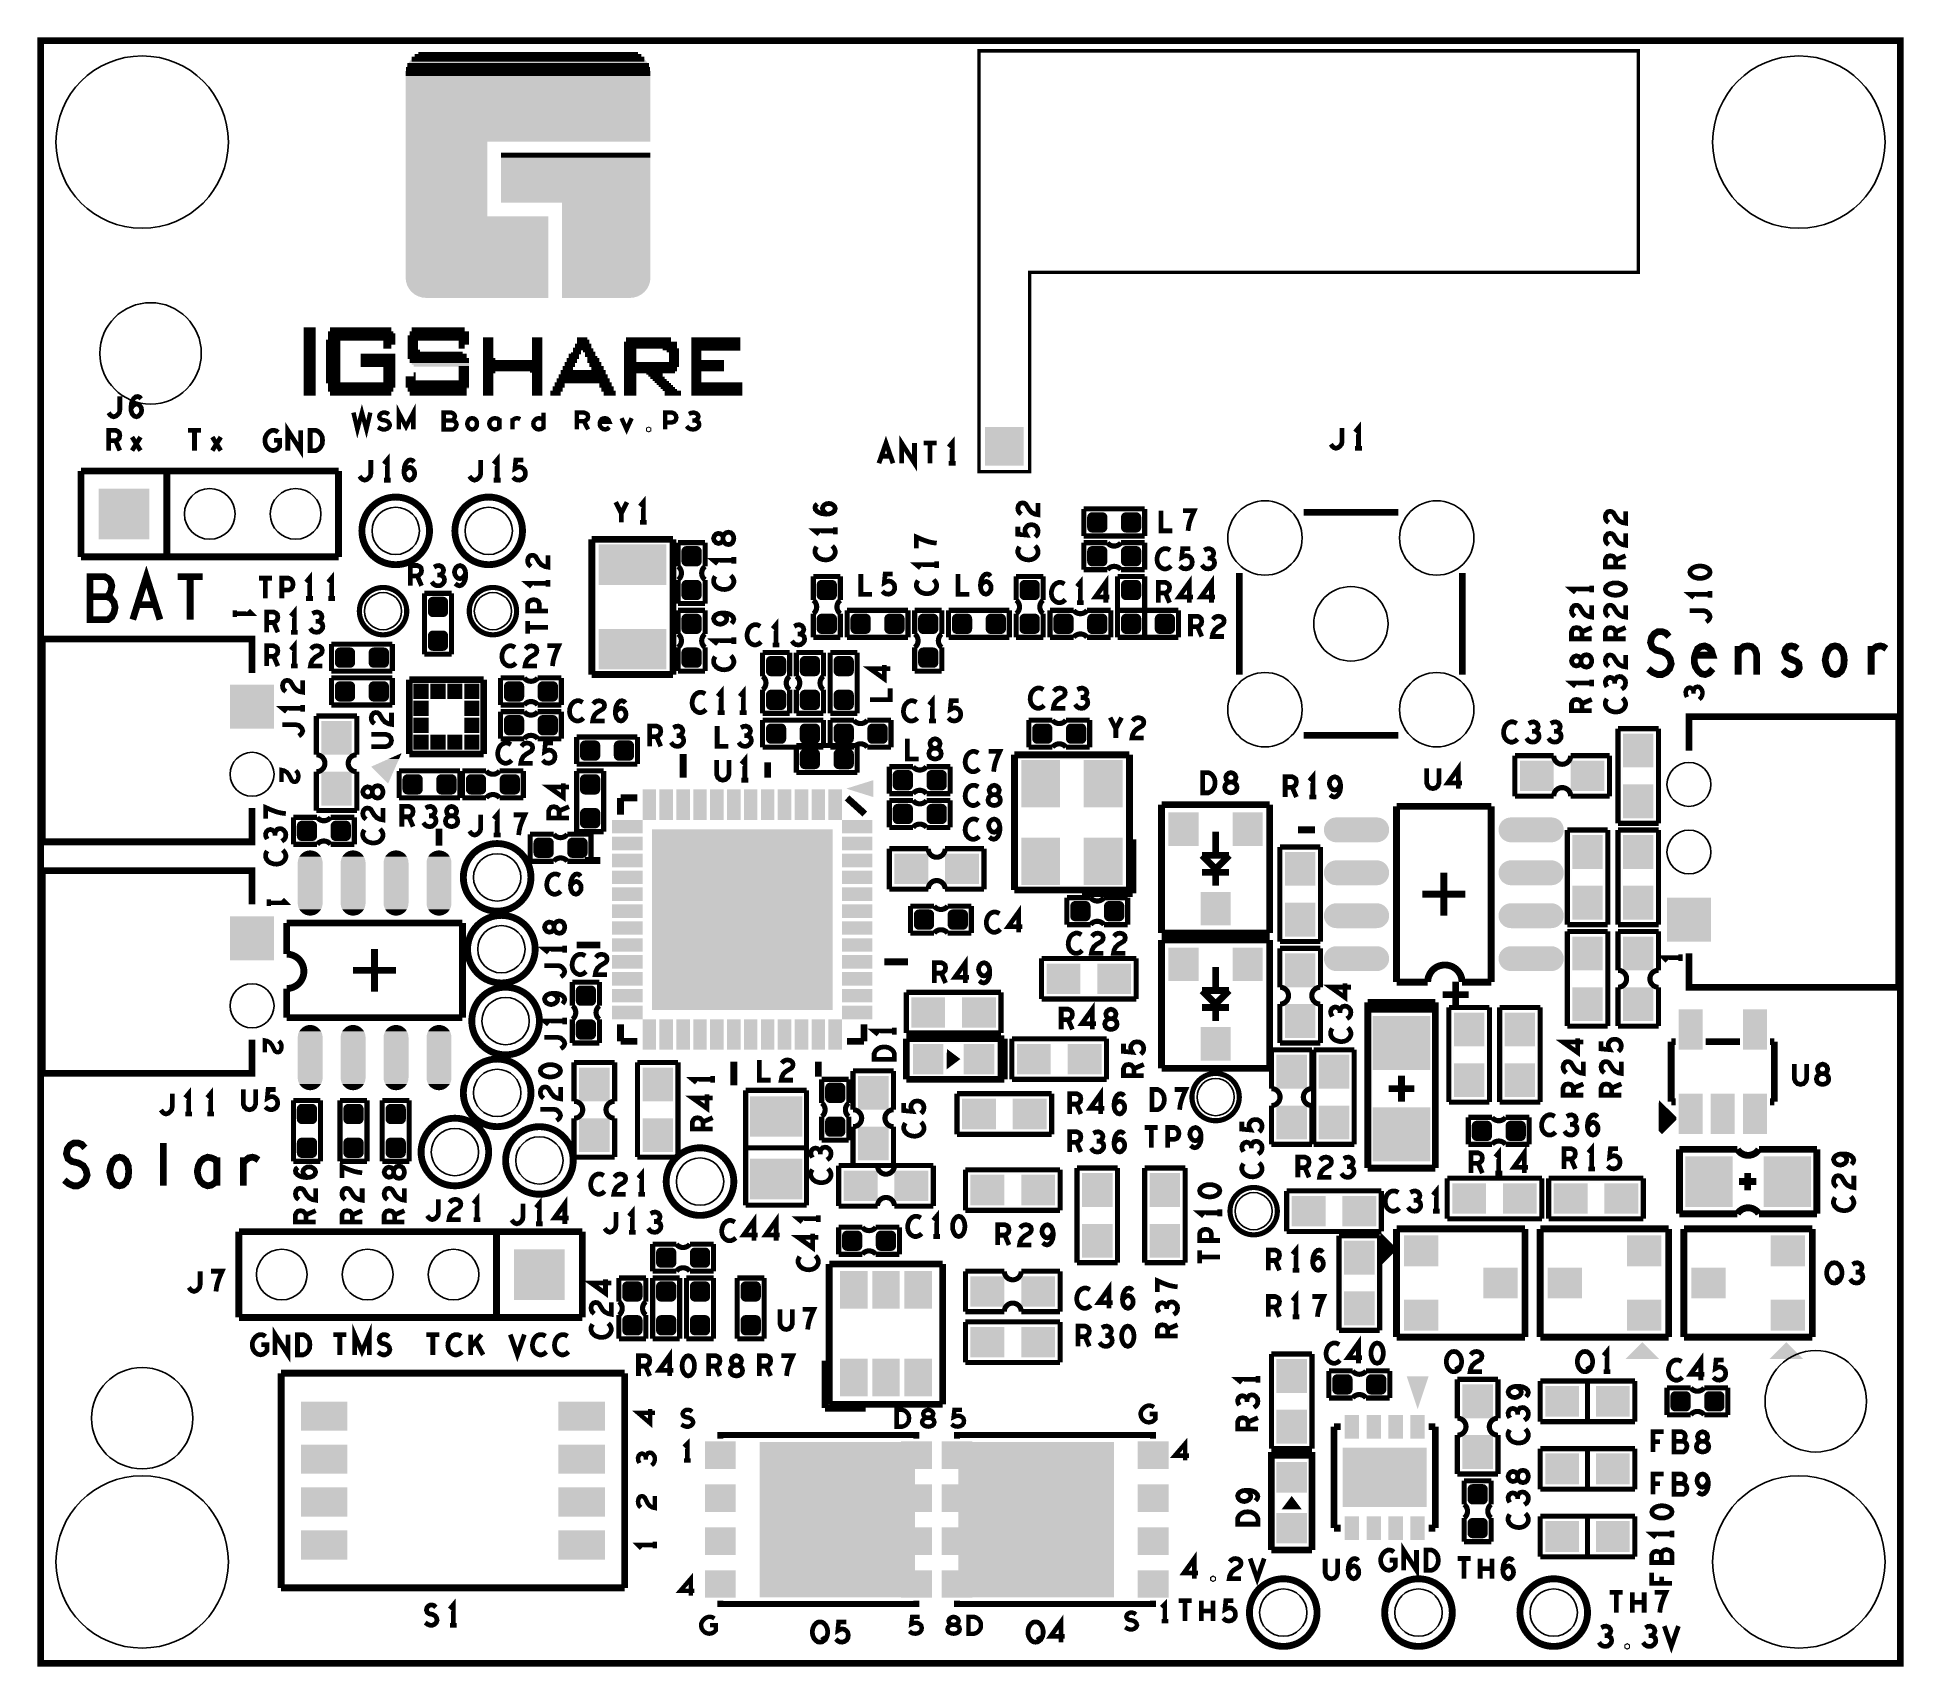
# Model space of a CAD drawing. Extents: x -0.1 to 55.1, y -0.1 to 48.1.
import ezdxf

# ---------------------------------------------------------------- set-up
doc = ezdxf.new("R2010")
doc.units = 0
doc.layers.get('0').update_dxf_attribs({"linetype": 'CONTINUOUS'})
doc.layers.add('MASK_TOP_ART', color=10, linetype='CONTINUOUS')
doc.layers.add('SILK_TOP_ART', color=11, linetype='CONTINUOUS')

# ---------------------------------------------------------------- blocks, each defined once
blk = doc.blocks.new('ROUND_446')
blk.add_circle((0, 0), 2.55)
blk = doc.blocks.new('ROUND_466')
blk.add_circle((0, 0), 1.5)
blk = doc.blocks.new('RECTANGLE_450')
blk.add_solid([(0.45, 0.5), (0.45, -0.5), (-0.45, 0.5), (-0.45, -0.5)])
blk = doc.blocks.new('CUSTOM_474')
for points in [[(-0.3, 0.15), (-0.2971, 0.1792), (0.3, 0.15), (0.2971, 0.1792)], [(-0.3, -0.15), (-0.3, 0.15), (0.3, -0.15), (0.3, 0.15)], [(-0.2971, 0.1792), (-0.2885, 0.2074), (0.2971, 0.1792), (0.2885, 0.2074)], [(-0.2885, 0.2074), (-0.2747, 0.2333), (0.2885, 0.2074), (0.2747, 0.2333)], [(-0.2747, 0.2333), (-0.256, 0.256), (0.2747, 0.2333), (0.256, 0.256)], [(-0.256, 0.256), (-0.2333, 0.2747), (0.256, 0.256), (0.2333, 0.2747)], [(-0.2333, 0.2747), (-0.2074, 0.2885), (0.2333, 0.2747), (0.2074, 0.2885)], [(-0.2074, 0.2885), (-0.1792, 0.2971), (0.2074, 0.2885), (0.1792, 0.2971)], [(-0.1792, 0.2971), (-0.15, 0.3), (0.1792, 0.2971), (0.15, 0.3)], [(-0.2971, -0.1792), (-0.3, -0.15), (0.2971, -0.1792), (0.3, -0.15)], [(-0.2885, -0.2074), (-0.2971, -0.1792), (0.2885, -0.2074), (0.2971, -0.1792)], [(-0.2747, -0.2333), (-0.2885, -0.2074), (0.2747, -0.2333), (0.2885, -0.2074)], [(-0.256, -0.256), (-0.2747, -0.2333), (0.256, -0.256), (0.2747, -0.2333)], [(-0.2333, -0.2747), (-0.256, -0.256), (0.2333, -0.2747), (0.256, -0.256)], [(-0.2074, -0.2885), (-0.2333, -0.2747), (0.2074, -0.2885), (0.2333, -0.2747)], [(-0.1792, -0.2971), (-0.2074, -0.2885), (0.1792, -0.2971), (0.2074, -0.2885)], [(-0.15, -0.3), (-0.1792, -0.2971), (0.15, -0.3), (0.1792, -0.2971)]]:
    blk.add_solid(points)
blk = doc.blocks.new('ROUND_445')
blk.add_circle((0, 0), 0.75)
blk = doc.blocks.new('SQUARE_449')
blk.add_solid([(2.2987, 2.2987), (2.2987, -2.2987), (-2.2987, 2.2987), (-2.2987, -2.2987)])
blk = doc.blocks.new('RECTANGLE_395')
blk.add_solid([(0.4572, 0.4064), (0.4572, -0.4064), (-0.4572, 0.4064), (-0.4572, -0.4064)])
blk = doc.blocks.new('RECTANGLE_469')
blk.add_solid([(0.2125, 0.35), (0.2125, -0.35), (-0.2125, 0.35), (-0.2125, -0.35)])
blk = doc.blocks.new('ROUND_12')
blk.add_circle((0, 0), 0.65)
blk = doc.blocks.new('CUSTOM_458')
for points in [[(-0.3, 0.15), (-0.2971, 0.1792), (0.3, 0.15), (0.2971, 0.1792)], [(-0.3, -0.15), (-0.3, 0.15), (0.3, -0.15), (0.3, 0.15)], [(-0.2971, 0.1792), (-0.2885, 0.2074), (0.2971, 0.1792), (0.2885, 0.2074)], [(-0.2885, 0.2074), (-0.2747, 0.2333), (0.2885, 0.2074), (0.2747, 0.2333)], [(-0.2747, 0.2333), (-0.256, 0.256), (0.2747, 0.2333), (0.256, 0.256)], [(-0.256, 0.256), (-0.2333, 0.2747), (0.256, 0.256), (0.2333, 0.2747)], [(-0.2333, 0.2747), (-0.2074, 0.2885), (0.2333, 0.2747), (0.2074, 0.2885)], [(-0.2074, 0.2885), (-0.1792, 0.2971), (0.2074, 0.2885), (0.1792, 0.2971)], [(-0.1792, 0.2971), (-0.15, 0.3), (0.1792, 0.2971), (0.15, 0.3)], [(-0.2971, -0.1792), (-0.3, -0.15), (0.2971, -0.1792), (0.3, -0.15)], [(-0.2885, -0.2074), (-0.2971, -0.1792), (0.2885, -0.2074), (0.2971, -0.1792)], [(-0.2747, -0.2333), (-0.2885, -0.2074), (0.2747, -0.2333), (0.2885, -0.2074)], [(-0.256, -0.256), (-0.2747, -0.2333), (0.256, -0.256), (0.2747, -0.2333)], [(-0.2333, -0.2747), (-0.256, -0.256), (0.2333, -0.2747), (0.256, -0.256)], [(-0.2074, -0.2885), (-0.2333, -0.2747), (0.2074, -0.2885), (0.2333, -0.2747)], [(-0.1792, -0.2971), (-0.2074, -0.2885), (0.1792, -0.2971), (0.2074, -0.2885)], [(-0.15, -0.3), (-0.1792, -0.2971), (0.15, -0.3), (0.1792, -0.2971)]]:
    blk.add_solid(points)
blk = doc.blocks.new('RECTANGLE_475')
blk.add_solid([(1.2446, 0.8763), (1.2446, -0.8763), (-1.2446, 0.8763), (-1.2446, -0.8763)])
blk = doc.blocks.new('SQUARE_447')
blk.add_solid([(0.65, 0.65), (0.65, -0.65), (-0.65, 0.65), (-0.65, -0.65)])
blk = doc.blocks.new('RECTANGLE_456')
blk.add_solid([(0.4064, 0.5588), (0.4064, -0.5588), (-0.4064, 0.5588), (-0.4064, -0.5588)])
blk = doc.blocks.new('SQUARE_454')
blk.add_solid([(0.225, 0.225), (0.225, -0.225), (-0.225, 0.225), (-0.225, -0.225)])
blk = doc.blocks.new('SQUARE_448')
blk.add_solid([(0.75, 0.75), (0.75, -0.75), (-0.75, 0.75), (-0.75, -0.75)])
blk = doc.blocks.new('ROUND_465')
blk.add_circle((0, 0), 0.55)
blk = doc.blocks.new('RECTANGLE_452')
blk.add_solid([(0.508, 0.4572), (0.508, -0.4572), (-0.508, 0.4572), (-0.508, -0.4572)])
blk = doc.blocks.new('RECTANGLE_451')
blk.add_solid([(0.5, 0.45), (0.5, -0.45), (-0.5, 0.45), (-0.5, -0.45)])
blk = doc.blocks.new('RECTANGLE_470')
blk.add_solid([(0.8509, 0.8001), (0.8509, -0.8001), (-0.8509, 0.8001), (-0.8509, -0.8001)])
blk = doc.blocks.new('RECTANGLE_464')
blk.add_solid([(0.775, 0.6), (0.775, -0.6), (-0.775, 0.6), (-0.775, -0.6)])
blk = doc.blocks.new('RECTANGLE_459')
blk.add_solid([(0.6858, 0.4318), (0.6858, -0.4318), (-0.6858, 0.4318), (-0.6858, -0.4318)])
blk = doc.blocks.new('CUSTOM_457')
for points in [[(-0.3, 0.15), (-0.2971, 0.1792), (0.3, 0.15), (0.2971, 0.1792)], [(-0.3, -0.15), (-0.3, 0.15), (0.3, -0.15), (0.3, 0.15)], [(-0.2971, 0.1792), (-0.2885, 0.2074), (0.2971, 0.1792), (0.2885, 0.2074)], [(-0.2885, 0.2074), (-0.2747, 0.2333), (0.2885, 0.2074), (0.2747, 0.2333)], [(-0.2747, 0.2333), (-0.256, 0.256), (0.2747, 0.2333), (0.256, 0.256)], [(-0.256, 0.256), (-0.2333, 0.2747), (0.256, 0.256), (0.2333, 0.2747)], [(-0.2333, 0.2747), (-0.2074, 0.2885), (0.2333, 0.2747), (0.2074, 0.2885)], [(-0.2074, 0.2885), (-0.1792, 0.2971), (0.2074, 0.2885), (0.1792, 0.2971)], [(-0.1792, 0.2971), (-0.15, 0.3), (0.1792, 0.2971), (0.15, 0.3)], [(-0.2971, -0.1792), (-0.3, -0.15), (0.2971, -0.1792), (0.3, -0.15)], [(-0.2885, -0.2074), (-0.2971, -0.1792), (0.2885, -0.2074), (0.2971, -0.1792)], [(-0.2747, -0.2333), (-0.2885, -0.2074), (0.2747, -0.2333), (0.2885, -0.2074)], [(-0.256, -0.256), (-0.2747, -0.2333), (0.256, -0.256), (0.2747, -0.2333)], [(-0.2333, -0.2747), (-0.256, -0.256), (0.2333, -0.2747), (0.256, -0.256)], [(-0.2074, -0.2885), (-0.2333, -0.2747), (0.2074, -0.2885), (0.2333, -0.2747)], [(-0.1792, -0.2971), (-0.2074, -0.2885), (0.1792, -0.2971), (0.2074, -0.2885)], [(-0.15, -0.3), (-0.1792, -0.2971), (0.15, -0.3), (0.1792, -0.2971)]]:
    blk.add_solid(points)
blk = doc.blocks.new('SQUARE_472')
blk.add_solid([(2.675, 2.675), (2.675, -2.675), (-2.675, 2.675), (-2.675, -2.675)])
blk = doc.blocks.new('CUSTOM_461')
for points in [[(-0.3683, 0.5969), (-0.362704, 0.660856), (0.3683, 0.5969), (0.362706, 0.660856)], [(-0.3683, -0.5969), (-0.3683, 0.5969), (0.3683, -0.5969), (0.3683, 0.5969)], [(-0.362704, 0.660856), (-0.346088, 0.722866), (0.362706, 0.660856), (0.34609, 0.722866)], [(-0.346088, 0.722866), (-0.318956, 0.78105), (0.34609, 0.722866), (0.318958, 0.78105)], [(-0.318956, 0.78105), (-0.282134, 0.83364), (0.318958, 0.78105), (0.282134, 0.83364)], [(-0.282134, 0.83364), (-0.236738, 0.879034), (0.282134, 0.83364), (0.23674, 0.879034)], [(-0.236738, 0.879034), (-0.18415, 0.915858), (0.23674, 0.879034), (0.18415, 0.915858)], [(-0.18415, 0.915858), (-0.125966, 0.94299), (0.18415, 0.915858), (0.125966, 0.94299)], [(-0.125966, 0.94299), (-0.063954, 0.959606), (0.125966, 0.94299), (0.063956, 0.959606)], [(-0.063954, 0.959606), (0, 0.9652), (0.063956, 0.959606), (0, 0.9652)], [(-0.362704, -0.660854), (-0.3683, -0.5969), (0.362706, -0.660854), (0.3683, -0.5969)], [(-0.346088, -0.722866), (-0.362704, -0.660854), (0.34609, -0.722866), (0.362706, -0.660854)], [(-0.318956, -0.78105), (-0.346088, -0.722866), (0.318958, -0.78105), (0.34609, -0.722866)], [(-0.282134, -0.833638), (-0.318956, -0.78105), (0.282134, -0.833638), (0.318958, -0.78105)], [(-0.236738, -0.879034), (-0.282134, -0.833638), (0.23674, -0.879034), (0.282134, -0.833638)], [(-0.18415, -0.915856), (-0.236738, -0.879034), (0.18415, -0.915856), (0.23674, -0.879034)], [(-0.125966, -0.942988), (-0.18415, -0.915856), (0.125966, -0.942988), (0.18415, -0.915856)], [(-0.063954, -0.959604), (-0.125966, -0.942988), (0.063956, -0.959604), (0.125966, -0.942988)], [(0, -0.9652), (-0.063954, -0.959604), (0, -0.9652), (0.063956, -0.959604)]]:
    blk.add_solid(points)
blk = doc.blocks.new('CUSTOM_460')
for points in [[(-0.9652, 0), (-0.959604, 0.063956), (0.9652, 0), (0.959606, 0.063956)], [(-0.959604, -0.063954), (-0.9652, 0), (0.959606, -0.063954), (0.9652, 0)], [(-0.959604, 0.063956), (-0.942988, 0.125966), (0.959606, 0.063956), (0.94299, 0.125966)], [(-0.942988, 0.125966), (-0.915856, 0.18415), (0.94299, 0.125966), (0.915858, 0.18415)], [(-0.915856, 0.18415), (-0.879034, 0.23674), (0.915858, 0.18415), (0.879034, 0.23674)], [(-0.879034, 0.23674), (-0.833638, 0.282134), (0.879034, 0.23674), (0.83364, 0.282134)], [(-0.833638, 0.282134), (-0.78105, 0.318958), (0.83364, 0.282134), (0.78105, 0.318958)], [(-0.78105, 0.318958), (-0.722866, 0.34609), (0.78105, 0.318958), (0.722866, 0.34609)], [(-0.722866, 0.34609), (-0.660854, 0.362706), (0.722866, 0.34609), (0.660856, 0.362706)], [(-0.660854, 0.362706), (-0.5969, 0.3683), (0.660856, 0.362706), (0.5969, 0.3683)], [(-0.942988, -0.125966), (-0.959604, -0.063954), (0.94299, -0.125966), (0.959606, -0.063954)], [(-0.915856, -0.18415), (-0.942988, -0.125966), (0.915858, -0.18415), (0.94299, -0.125966)], [(-0.879034, -0.236738), (-0.915856, -0.18415), (0.879034, -0.236738), (0.915858, -0.18415)], [(-0.833638, -0.282134), (-0.879034, -0.236738), (0.83364, -0.282134), (0.879034, -0.236738)], [(-0.78105, -0.318956), (-0.833638, -0.282134), (0.78105, -0.318956), (0.83364, -0.282134)], [(-0.722866, -0.346088), (-0.78105, -0.318956), (0.722866, -0.346088), (0.78105, -0.318956)], [(-0.660854, -0.362704), (-0.722866, -0.346088), (0.660856, -0.362704), (0.722866, -0.346088)], [(-0.5969, -0.3683), (-0.660854, -0.362704), (0.5969, -0.3683), (0.660856, -0.362704)]]:
    blk.add_solid(points)
blk = doc.blocks.new('SQUARE_453')
blk.add_solid([(0.45, 0.45), (0.45, -0.45), (-0.45, 0.45), (-0.45, -0.45)])
blk = doc.blocks.new('RECTANGLE_476')
blk.add_solid([(0.4953, 0.4572), (0.4953, -0.4572), (-0.4953, 0.4572), (-0.4953, -0.4572)])
blk = doc.blocks.new('ROUND_13')
blk.add_circle((0, 0), 0.7)
blk = doc.blocks.new('RECTANGLE_468')
blk.add_solid([(0.45, 0.2), (0.45, -0.2), (-0.45, 0.2), (-0.45, -0.2)])
blk = doc.blocks.new('RECTANGLE_463')
blk.add_solid([(0.575, 0.7), (0.575, -0.7), (-0.575, 0.7), (-0.575, -0.7)])
blk = doc.blocks.new('RECTANGLE_477')
blk.add_solid([(0.6985, 0.7493), (0.6985, -0.7493), (-0.6985, 0.7493), (-0.6985, -0.7493)])
blk = doc.blocks.new('CUSTOM_473')
for points in [[(-0.3, 0.15), (-0.2971, 0.1792), (0.3, 0.15), (0.2971, 0.1792)], [(-0.3, -0.15), (-0.3, 0.15), (0.3, -0.15), (0.3, 0.15)], [(-0.2971, 0.1792), (-0.2885, 0.2074), (0.2971, 0.1792), (0.2885, 0.2074)], [(-0.2885, 0.2074), (-0.2747, 0.2333), (0.2885, 0.2074), (0.2747, 0.2333)], [(-0.2747, 0.2333), (-0.256, 0.256), (0.2747, 0.2333), (0.256, 0.256)], [(-0.256, 0.256), (-0.2333, 0.2747), (0.256, 0.256), (0.2333, 0.2747)], [(-0.2333, 0.2747), (-0.2074, 0.2885), (0.2333, 0.2747), (0.2074, 0.2885)], [(-0.2074, 0.2885), (-0.1792, 0.2971), (0.2074, 0.2885), (0.1792, 0.2971)], [(-0.1792, 0.2971), (-0.15, 0.3), (0.1792, 0.2971), (0.15, 0.3)], [(-0.2971, -0.1792), (-0.3, -0.15), (0.2971, -0.1792), (0.3, -0.15)], [(-0.2885, -0.2074), (-0.2971, -0.1792), (0.2885, -0.2074), (0.2971, -0.1792)], [(-0.2747, -0.2333), (-0.2885, -0.2074), (0.2747, -0.2333), (0.2885, -0.2074)], [(-0.256, -0.256), (-0.2747, -0.2333), (0.256, -0.256), (0.2747, -0.2333)], [(-0.2333, -0.2747), (-0.256, -0.256), (0.2333, -0.2747), (0.256, -0.256)], [(-0.2074, -0.2885), (-0.2333, -0.2747), (0.2074, -0.2885), (0.2333, -0.2747)], [(-0.1792, -0.2971), (-0.2074, -0.2885), (0.1792, -0.2971), (0.2074, -0.2885)], [(-0.15, -0.3), (-0.1792, -0.2971), (0.15, -0.3), (0.1792, -0.2971)]]:
    blk.add_solid(points)
blk = doc.blocks.new('SQUARE_471')
blk.add_solid([(0.575, 0.575), (0.575, -0.575), (-0.575, 0.575), (-0.575, -0.575)])
blk = doc.blocks.new('RECTANGLE_467')
blk.add_solid([(0.2, 0.45), (0.2, -0.45), (-0.2, 0.45), (-0.2, -0.45)])
blk = doc.blocks.new('RECTANGLE_478')
blk.add_solid([(0.4445, 0.4953), (0.4445, -0.4953), (-0.4445, 0.4953), (-0.4445, -0.4953)])
blk = doc.blocks.new('RECTANGLE_462')
blk.add_solid([(1, 0.6), (1, -0.6), (-1, 0.6), (-1, -0.6)])
blk = doc.blocks.new('RECTANGLE_455')
blk.add_solid([(0.3556, 0.5969), (0.3556, -0.5969), (-0.3556, 0.5969), (-0.3556, -0.5969)])
blk = doc.blocks.new('ROUND_444')
blk.add_circle((0, 0), 1.1)

msp = doc.modelspace()

# ---------------------------------------------------------------- linework, layer by layer
at = {"layer": 'MASK_TOP_ART', "const_width": 0.2}
msp.add_lwpolyline([(11, 0), (55, 0), (55, 48), (0, 48), (0, 0), (11, 0)], dxfattribs=at)
at = {"layer": 'SILK_TOP_ART'}
for points, const_width in [([(11, 0), (55, 0), (55, 48), (0, 48), (0, 0), (11, 0)], 0.2), ([(17.857, 47.456), (10.969, 47.456)], 0.1524), ([(17.766, 47.532), (11.061, 47.532)], 0.1524), ([(17.662, 47.587), (11.165, 47.587)], 0.1524), ([(27.8, 47.7), (47.25, 47.7), (47.25, 41.15), (29.25, 41.15), (29.25, 35.25), (27.75, 35.25), (27.75, 47.7), (28.1, 47.7)], 0.1), ([(18.034, 47.03), (10.792, 47.03)], 0.1524), ([(18.022, 47.147), (10.805, 47.147)], 0.1524), ([(17.988, 47.261), (10.839, 47.261)], 0.1524), ([(18.034, 44.616), (13.609, 44.616)], 0.1524), ([(8.137, 39.446), (7.775, 39.446)], 0.1524), ([(8.137, 39.385), (7.775, 39.385)], 0.1524), ([(8.137, 39.325), (7.775, 39.325)], 0.1524), ([(8.137, 39.265), (7.775, 39.265)], 0.1524), ([(8.137, 39.204), (7.775, 39.204)], 0.1524), ([(8.137, 39.144), (7.775, 39.144)], 0.1524), ([(10.43, 39.325), (8.499, 39.325)], 0.1524), ([(10.491, 39.265), (8.499, 39.265)], 0.1524), ([(10.491, 39.204), (8.499, 39.204)], 0.1524), ([(10.37, 39.446), (8.56, 39.446)], 0.1524), ([(12.663, 39.204), (10.853, 39.204)], 0.1524), ([(11.155, 39.144), (10.853, 39.144)], 0.1524), ([(12.663, 39.325), (10.913, 39.325)], 0.1524), ([(12.543, 39.446), (10.974, 39.446)], 0.1524), ([(13.387, 39.144), (13.086, 39.144)], 0.1524), ([(14.836, 39.144), (14.534, 39.144)], 0.1524), ([(16.164, 39.144), (15.862, 39.144)], 0.1524), ([(18.638, 39.144), (17.31, 39.144)], 0.1524), ([(20.69, 39.144), (19.241, 39.144)], 0.1524), ([(8.137, 39.084), (7.775, 39.084)], 0.1524), ([(8.137, 39.023), (7.775, 39.023)], 0.1524), ([(8.137, 38.963), (7.775, 38.963)], 0.1524), ([(8.137, 38.903), (7.775, 38.903)], 0.1524), ([(8.137, 38.842), (7.775, 38.842)], 0.1524), ([(8.137, 38.782), (7.775, 38.782)], 0.1524), ([(8.137, 38.722), (7.775, 38.722)], 0.1524), ([(8.137, 38.661), (7.775, 38.661)], 0.1524), ([(8.137, 38.601), (7.775, 38.601)], 0.1524), ([(8.861, 39.084), (8.439, 39.084)], 0.1524), ([(8.861, 39.023), (8.439, 39.023)], 0.1524), ([(8.861, 38.963), (8.439, 38.963)], 0.1524), ([(8.861, 38.903), (8.439, 38.903)], 0.1524), ([(8.861, 38.842), (8.439, 38.842)], 0.1524), ([(8.861, 38.782), (8.439, 38.782)], 0.1524), ([(8.861, 38.722), (8.439, 38.722)], 0.1524), ([(8.861, 38.661), (8.439, 38.661)], 0.1524), ([(8.861, 38.601), (8.439, 38.601)], 0.1524), ([(10.491, 38.661), (9.465, 38.661)], 0.1524), ([(10.491, 38.601), (9.465, 38.601)], 0.1524), ([(10.491, 39.084), (10.129, 39.084)], 0.1524), ([(10.37, 39.023), (10.129, 39.023)], 0.1524), ([(10.129, 38.963), (10.37, 38.963)], 0.1524), ([(11.155, 39.084), (10.853, 39.084)], 0.1524), ([(11.155, 39.023), (10.853, 39.023)], 0.1524), ([(11.155, 38.963), (10.853, 38.963)], 0.1524), ([(11.155, 38.903), (10.853, 38.903)], 0.1524), ([(11.155, 38.842), (10.853, 38.842)], 0.1524), ([(11.215, 38.782), (10.853, 38.782)], 0.1524), ([(12.482, 38.722), (10.853, 38.722)], 0.1524), ([(12.603, 38.661), (10.853, 38.661)], 0.1524), ([(12.663, 39.084), (12.362, 39.084)], 0.1524), ([(12.543, 39.023), (12.362, 39.023)], 0.1524), ([(12.362, 38.963), (12.543, 38.963)], 0.1524), ([(13.387, 39.084), (13.086, 39.084)], 0.1524), ([(13.387, 39.023), (13.086, 39.023)], 0.1524), ([(13.387, 38.963), (13.086, 38.963)], 0.1524), ([(13.387, 38.903), (13.086, 38.903)], 0.1524), ([(13.387, 38.842), (13.086, 38.842)], 0.1524), ([(13.387, 38.782), (13.086, 38.782)], 0.1524), ([(13.387, 38.722), (13.086, 38.722)], 0.1524), ([(13.387, 38.661), (13.086, 38.661)], 0.1524), ([(13.387, 38.601), (13.086, 38.601)], 0.1524), ([(14.836, 39.084), (14.534, 39.084)], 0.1524), ([(14.836, 39.023), (14.534, 39.023)], 0.1524), ([(14.836, 38.963), (14.534, 38.963)], 0.1524), ([(14.836, 38.903), (14.534, 38.903)], 0.1524), ([(14.836, 38.842), (14.534, 38.842)], 0.1524), ([(14.836, 38.782), (14.534, 38.782)], 0.1524), ([(14.836, 38.722), (14.534, 38.722)], 0.1524), ([(14.836, 38.661), (14.534, 38.661)], 0.1524), ([(14.836, 38.601), (14.534, 38.601)], 0.1524), ([(15.922, 38.661), (15.62, 38.661)], 0.1524), ([(15.983, 38.842), (15.741, 38.842)], 0.1524), ([(16.284, 38.963), (15.801, 38.963)], 0.1524), ([(16.224, 39.084), (15.862, 39.084)], 0.1524), ([(16.405, 38.722), (16.103, 38.722)], 0.1524), ([(16.465, 38.601), (16.164, 38.601)], 0.1524), ([(18.819, 39.023), (17.25, 39.023)], 0.1524), ([(18.819, 38.963), (17.25, 38.963)], 0.1524), ([(17.612, 38.903), (17.25, 38.903)], 0.1524), ([(17.612, 38.842), (17.25, 38.842)], 0.1524), ([(17.612, 38.782), (17.25, 38.782)], 0.1524), ([(17.612, 38.722), (17.25, 38.722)], 0.1524), ([(17.612, 38.661), (17.25, 38.661)], 0.1524), ([(17.612, 38.601), (17.25, 38.601)], 0.1524), ([(18.879, 38.722), (18.578, 38.722)], 0.1524), ([(18.879, 38.661), (18.578, 38.661)], 0.1524), ([(18.879, 38.601), (18.578, 38.601)], 0.1524), ([(20.69, 39.084), (19.241, 39.084)], 0.1524), ([(20.69, 39.023), (19.241, 39.023)], 0.1524), ([(20.69, 38.963), (19.241, 38.963)], 0.1524), ([(20.69, 38.903), (19.241, 38.903)], 0.1524), ([(19.543, 38.842), (19.241, 38.842)], 0.1524), ([(19.543, 38.782), (19.241, 38.782)], 0.1524), ([(19.543, 38.722), (19.241, 38.722)], 0.1524), ([(19.543, 38.661), (19.241, 38.661)], 0.1524), ([(19.543, 38.601), (19.241, 38.601)], 0.1524), ([(8.137, 38.541), (7.775, 38.541)], 0.1524), ([(8.137, 38.48), (7.775, 38.48)], 0.1524), ([(8.137, 38.42), (7.775, 38.42)], 0.1524), ([(8.137, 38.36), (7.775, 38.36)], 0.1524), ([(8.137, 38.299), (7.775, 38.299)], 0.1524), ([(8.137, 38.239), (7.775, 38.239)], 0.1524), ([(8.137, 38.178), (7.775, 38.178)], 0.1524), ([(8.137, 38.118), (7.775, 38.118)], 0.1524), ([(8.137, 38.058), (7.775, 38.058)], 0.1524), ([(8.861, 38.541), (8.439, 38.541)], 0.1524), ([(8.861, 38.48), (8.439, 38.48)], 0.1524), ([(8.861, 38.42), (8.439, 38.42)], 0.1524), ([(8.861, 38.36), (8.439, 38.36)], 0.1524), ([(8.861, 38.299), (8.439, 38.299)], 0.1524), ([(8.861, 38.239), (8.439, 38.239)], 0.1524), ([(8.861, 38.178), (8.439, 38.178)], 0.1524), ([(8.861, 38.118), (8.439, 38.118)], 0.1524), ([(8.861, 38.058), (8.439, 38.058)], 0.1524), ([(10.491, 38.541), (9.465, 38.541)], 0.1524), ([(10.491, 38.48), (9.465, 38.48)], 0.1524), ([(10.491, 38.42), (9.465, 38.42)], 0.1524), ([(10.491, 38.299), (10.129, 38.299)], 0.1524), ([(10.491, 38.239), (10.129, 38.239)], 0.1524), ([(10.491, 38.178), (10.129, 38.178)], 0.1524), ([(10.491, 38.118), (10.129, 38.118)], 0.1524), ([(10.491, 38.058), (10.129, 38.058)], 0.1524), ([(12.663, 38.541), (10.913, 38.541)], 0.1524), ([(11.094, 38.118), (11.034, 38.118)], 0.1524), ([(12.663, 38.299), (12.362, 38.299)], 0.1524), ([(12.663, 38.239), (12.362, 38.239)], 0.1524), ([(12.663, 38.178), (12.362, 38.178)], 0.1524), ([(12.663, 38.118), (12.362, 38.118)], 0.1524), ([(12.663, 38.058), (12.362, 38.058)], 0.1524), ([(13.448, 38.541), (13.086, 38.541)], 0.1524), ([(14.836, 38.48), (13.086, 38.48)], 0.1524), ([(14.836, 38.42), (13.086, 38.42)], 0.1524), ([(14.836, 38.36), (13.086, 38.36)], 0.1524), ([(14.836, 38.299), (13.086, 38.299)], 0.1524), ([(13.448, 38.239), (13.086, 38.239)], 0.1524), ([(13.387, 38.178), (13.086, 38.178)], 0.1524), ([(13.387, 38.118), (13.086, 38.118)], 0.1524), ([(13.387, 38.058), (13.086, 38.058)], 0.1524), ([(14.836, 38.118), (14.534, 38.118)], 0.1524), ([(14.836, 38.058), (14.534, 38.058)], 0.1524), ([(16.767, 38.058), (15.319, 38.058)], 0.1524), ([(16.707, 38.178), (15.379, 38.178)], 0.1524), ([(15.741, 38.299), (15.439, 38.299)], 0.1524), ([(15.801, 38.42), (15.5, 38.42)], 0.1524), ([(15.862, 38.541), (15.56, 38.541)], 0.1524), ([(16.526, 38.541), (16.164, 38.541)], 0.1524), ([(16.586, 38.42), (16.224, 38.42)], 0.1524), ([(16.646, 38.299), (16.284, 38.299)], 0.1524), ([(17.612, 38.541), (17.25, 38.541)], 0.1524), ([(17.612, 38.48), (17.25, 38.48)], 0.1524), ([(18.879, 38.42), (17.25, 38.42)], 0.1524), ([(18.819, 38.36), (17.25, 38.36)], 0.1524), ([(18.819, 38.299), (17.25, 38.299)], 0.1524), ([(18.759, 38.239), (17.25, 38.239)], 0.1524), ([(17.612, 38.178), (17.25, 38.178)], 0.1524), ([(17.612, 38.118), (17.25, 38.118)], 0.1524), ([(17.612, 38.058), (17.25, 38.058)], 0.1524), ([(18.879, 38.541), (18.578, 38.541)], 0.1524), ([(19.543, 38.541), (19.241, 38.541)], 0.1524), ([(20.207, 38.48), (19.241, 38.48)], 0.1524), ([(20.207, 38.42), (19.241, 38.42)], 0.1524), ([(20.207, 38.36), (19.241, 38.36)], 0.1524), ([(20.207, 38.299), (19.241, 38.299)], 0.1524), ([(19.543, 38.239), (19.241, 38.239)], 0.1524), ([(19.543, 38.178), (19.241, 38.178)], 0.1524), ([(19.543, 38.118), (19.241, 38.118)], 0.1524), ([(19.543, 38.058), (19.241, 38.058)], 0.1524), ([(2.0071, 36.995), (2.0488, 36.935), (2.0988, 36.895), (2.1571, 36.875), (2.2238, 36.895), (2.2738, 36.935), (2.3238, 36.995), (2.3405, 37.075), (2.3405, 37.475)], 0.14), ([(2.6679, 37.125), (2.7262, 37.195), (2.7762, 37.235), (2.8429, 37.255), (2.9012, 37.235), (2.9429, 37.195), (2.9762, 37.135), (2.9845, 37.065), (2.9762, 37.005), (2.9429, 36.945), (2.8929, 36.895), (2.8345, 36.875), (2.7679, 36.895), (2.7095, 36.955), (2.6762, 37.045), (2.6679, 37.145), (2.6845, 37.275), (2.7095, 37.345), (2.7512, 37.415), (2.8095, 37.465), (2.8679, 37.475), (2.9262, 37.455), (2.9679, 37.405)], 0.14), ([(8.137, 37.997), (7.775, 37.997)], 0.1524), ([(8.137, 37.937), (7.775, 37.937)], 0.1524), ([(8.137, 37.877), (7.775, 37.877)], 0.1524), ([(8.137, 37.816), (7.775, 37.816)], 0.1524), ([(8.137, 37.756), (7.775, 37.756)], 0.1524), ([(8.137, 37.696), (7.775, 37.696)], 0.1524), ([(8.137, 37.635), (7.775, 37.635)], 0.1524), ([(7.775, 37.575), (8.137, 37.575)], 0.1524), ([(8.861, 37.997), (8.439, 37.997)], 0.1524), ([(8.861, 37.937), (8.439, 37.937)], 0.1524), ([(10.491, 37.816), (8.499, 37.816)], 0.1524), ([(10.43, 37.756), (8.499, 37.756)], 0.1524), ([(10.43, 37.696), (8.499, 37.696)], 0.1524), ([(8.56, 37.575), (10.37, 37.575)], 0.1524), ([(10.491, 37.997), (10.129, 37.997)], 0.1524), ([(10.491, 37.937), (10.129, 37.937)], 0.1524), ([(11.094, 37.997), (10.792, 37.997)], 0.1524), ([(11.094, 37.937), (10.792, 37.937)], 0.1524), ([(12.663, 37.877), (10.792, 37.877)], 0.1524), ([(12.663, 37.816), (10.792, 37.816)], 0.1524), ([(12.603, 37.696), (10.853, 37.696)], 0.1524), ([(10.913, 37.575), (12.603, 37.575)], 0.1524), ([(12.663, 37.997), (12.362, 37.997)], 0.1524), ([(12.663, 37.937), (12.362, 37.937)], 0.1524), ([(13.387, 37.997), (13.086, 37.997)], 0.1524), ([(13.387, 37.937), (13.086, 37.937)], 0.1524), ([(13.387, 37.877), (13.086, 37.877)], 0.1524), ([(13.387, 37.816), (13.086, 37.816)], 0.1524), ([(13.387, 37.756), (13.086, 37.756)], 0.1524), ([(13.387, 37.696), (13.086, 37.696)], 0.1524), ([(13.387, 37.635), (13.086, 37.635)], 0.1524), ([(13.086, 37.575), (13.387, 37.575)], 0.1524), ([(14.836, 37.997), (14.534, 37.997)], 0.1524), ([(14.836, 37.937), (14.534, 37.937)], 0.1524), ([(14.836, 37.877), (14.534, 37.877)], 0.1524), ([(14.836, 37.816), (14.534, 37.816)], 0.1524), ([(14.836, 37.756), (14.534, 37.756)], 0.1524), ([(14.836, 37.696), (14.534, 37.696)], 0.1524), ([(14.836, 37.635), (14.534, 37.635)], 0.1524), ([(14.534, 37.575), (14.836, 37.575)], 0.1524), ([(15.077, 37.575), (15.379, 37.575)], 0.1524), ([(15.439, 37.696), (15.138, 37.696)], 0.1524), ([(15.5, 37.816), (15.198, 37.816)], 0.1524), ([(16.827, 37.937), (15.258, 37.937)], 0.1524), ([(16.888, 37.816), (16.526, 37.816)], 0.1524), ([(16.948, 37.696), (16.586, 37.696)], 0.1524), ([(16.646, 37.575), (17.008, 37.575)], 0.1524), ([(17.612, 37.997), (17.25, 37.997)], 0.1524), ([(17.612, 37.937), (17.25, 37.937)], 0.1524), ([(17.612, 37.877), (17.25, 37.877)], 0.1524), ([(17.612, 37.816), (17.25, 37.816)], 0.1524), ([(17.612, 37.756), (17.25, 37.756)], 0.1524), ([(17.612, 37.696), (17.25, 37.696)], 0.1524), ([(17.612, 37.635), (17.25, 37.635)], 0.1524), ([(17.25, 37.575), (17.612, 37.575)], 0.1524), ([(18.457, 37.575), (18.94, 37.575)], 0.1524), ([(19.543, 37.997), (19.241, 37.997)], 0.1524), ([(19.543, 37.937), (19.241, 37.937)], 0.1524), ([(19.543, 37.877), (19.241, 37.877)], 0.1524), ([(20.75, 37.816), (19.241, 37.816)], 0.1524), ([(20.75, 37.756), (19.241, 37.756)], 0.1524), ([(20.75, 37.696), (19.241, 37.696)], 0.1524), ([(20.75, 37.635), (19.241, 37.635)], 0.1524), ([(19.241, 37.575), (20.75, 37.575)], 0.1524), ([(9.25, 37), (9.3667, 36.5), (9.5, 37), (9.6333, 36.5), (9.75, 37)], 0.13), ([(9.9774, 36.5667), (10.0441, 36.525), (10.1191, 36.5), (10.1857, 36.5), (10.2524, 36.525), (10.3024, 36.5667), (10.3274, 36.625), (10.3107, 36.6833), (10.2691, 36.7333), (10.1941, 36.7667), (10.0941, 36.7833), (10.0357, 36.8167), (10.0107, 36.875), (10.0274, 36.9333), (10.0691, 36.975), (10.1274, 37), (10.1857, 37), (10.2441, 36.9833), (10.2941, 36.9417)], 0.13), ([(10.5881, 36.5), (10.5881, 37), (10.8048, 36.5833), (11.0215, 37), (11.0215, 36.5)], 0.13), ([(12.1763, 36.7667), (12.2096, 36.7917), (12.2346, 36.8333), (12.2513, 36.8917), (12.2346, 36.9417), (12.2013, 36.975), (12.1429, 37), (11.9179, 37), (11.9179, 36.5), (12.1929, 36.5), (12.2513, 36.5333), (12.2846, 36.5833), (12.3013, 36.6417), (12.2846, 36.7), (12.2346, 36.75), (12.1763, 36.7667), (11.9179, 36.7667)], 0.13), ([(14.8692, 37), (14.8692, 36.5)], 0.13), ([(15.8573, 36.5), (15.8573, 37), (16.0657, 37), (16.1323, 36.975), (16.174, 36.9417), (16.1907, 36.875), (16.174, 36.8083), (16.124, 36.7667), (16.0657, 36.7417), (15.8573, 36.7417)], 0.13), ([(18.4669, 36.5), (18.4669, 37), (18.6669, 37), (18.7336, 36.975), (18.7836, 36.9167), (18.8003, 36.85), (18.7836, 36.7833), (18.7419, 36.7333), (18.6669, 36.7083), (18.4669, 36.7083)], 0.13), ([(19.3443, 36.7667), (19.3943, 36.7917), (19.436, 36.8333), (19.4527, 36.8833), (19.436, 36.9333), (19.3943, 36.975), (19.3193, 37), (19.2443, 36.9917), (19.1693, 36.9583)], 0.13), ([(2.0071, 35.875), (2.0071, 36.475), (2.2155, 36.475), (2.2821, 36.445), (2.3238, 36.405), (2.3405, 36.325), (2.3238, 36.245), (2.2738, 36.195), (2.2155, 36.165), (2.0071, 36.165)], 0.14), ([(4.3571, 36.475), (4.7405, 36.475)], 0.14), ([(4.5488, 36.475), (4.5488, 35.875)], 0.14), ([(6.8976, 36.175), (7.0643, 36.175), (7.0643, 35.995), (7.0143, 35.935), (6.9559, 35.895), (6.8726, 35.875), (6.7893, 35.895), (6.7309, 35.935), (6.6809, 35.995), (6.6476, 36.065), (6.6309, 36.145), (6.6309, 36.215), (6.6476, 36.275), (6.6809, 36.345), (6.7309, 36.405), (6.7809, 36.445), (6.8476, 36.475), (6.9059, 36.475), (6.9726, 36.455), (7.0226, 36.415)], 0.14), ([(7.3083, 35.875), (7.3083, 36.475), (7.6917, 35.875), (7.6917, 36.475)], 0.14), ([(7.9691, 35.875), (7.9691, 36.475), (8.1357, 36.475), (8.2024, 36.445), (8.2524, 36.405), (8.2941, 36.345), (8.3274, 36.275), (8.3357, 36.175), (8.3274, 36.075), (8.2941, 36.005), (8.2524, 35.945), (8.2024, 35.905), (8.1357, 35.875), (7.9691, 35.875)], 0.14), ([(12.762, 36.5), (12.712, 36.5083), (12.662, 36.5417), (12.6287, 36.6), (12.612, 36.6667), (12.6287, 36.7333), (12.662, 36.7917), (12.712, 36.825), (12.762, 36.8333), (12.812, 36.825), (12.862, 36.7917), (12.8953, 36.7333), (12.9037, 36.6667), (12.8953, 36.6), (12.862, 36.5417), (12.812, 36.5083), (12.762, 36.5)], 0.13), ([(13.5644, 36.775), (13.5311, 36.8083), (13.4811, 36.825), (13.4227, 36.8333), (13.3644, 36.8167), (13.3144, 36.7833), (13.2811, 36.7333), (13.2644, 36.6667), (13.2811, 36.6), (13.3144, 36.55), (13.3644, 36.5167), (13.4227, 36.5), (13.4811, 36.5083), (13.5311, 36.5333), (13.5644, 36.5667)], 0.13), ([(13.5644, 36.5), (13.5644, 36.8333)], 0.13), ([(13.9501, 36.7667), (13.9918, 36.8), (14.0335, 36.825), (14.0918, 36.8333), (14.1335, 36.825), (14.1835, 36.8)], 0.13), ([(13.9501, 36.5), (13.9501, 36.8333)], 0.13), ([(14.8692, 36.575), (14.8359, 36.5333), (14.7859, 36.5083), (14.7275, 36.5), (14.6609, 36.5167), (14.6109, 36.5583), (14.5775, 36.6083), (14.5692, 36.6667), (14.5775, 36.725), (14.6109, 36.775), (14.6609, 36.8167), (14.7275, 36.8333), (14.7859, 36.825), (14.8275, 36.8083), (14.8692, 36.775)], 0.13), ([(16.0657, 36.7417), (16.1907, 36.5)], 0.13), ([(16.5514, 36.725), (16.8181, 36.725), (16.7931, 36.7833), (16.7514, 36.8167), (16.6931, 36.8333), (16.6347, 36.825), (16.5847, 36.8), (16.5514, 36.7417), (16.5347, 36.6917), (16.5347, 36.6417), (16.5514, 36.5917), (16.5931, 36.5417), (16.6431, 36.5083), (16.7014, 36.5), (16.7597, 36.5167), (16.8181, 36.5667)], 0.13), ([(17.1788, 36.8333), (17.3288, 36.5), (17.4788, 36.8333)], 0.13), ([(17.9812, 36.4833), (17.9645, 36.4917), (17.9645, 36.5083), (17.9812, 36.5167), (17.9979, 36.5083), (17.9979, 36.4917), (17.9812, 36.4833)], 0.13), ([(19.1027, 36.6), (19.1527, 36.5417), (19.2193, 36.5083), (19.2943, 36.5), (19.361, 36.5083), (19.4277, 36.55), (19.4693, 36.6), (19.4777, 36.65), (19.461, 36.7083), (19.4027, 36.75), (19.3443, 36.7667), (19.2693, 36.7667)], 0.13), ([(38.1571, 36.062), (38.1988, 36.002), (38.2488, 35.962), (38.3071, 35.942), (38.3738, 35.962), (38.4238, 36.002), (38.4738, 36.062), (38.4905, 36.142), (38.4905, 36.542)], 0.14), ([(38.9762, 35.942), (38.9762, 36.542), (38.8762, 36.422)], 0.14), ([(2.2155, 36.165), (2.3405, 35.875)], 0.14), ([(2.7012, 36.275), (2.9512, 35.875)], 0.14), ([(2.9512, 36.275), (2.7012, 35.875)], 0.14), ([(5.0762, 36.275), (5.3262, 35.875)], 0.14), ([(5.3262, 36.275), (5.0762, 35.875)], 0.14), ([(24.7917, 35.5), (25, 36.1), (25.2083, 35.5)], 0.14), ([(25.4607, 35.5), (25.4607, 36.1), (25.8441, 35.5), (25.8441, 36.1)], 0.14), ([(26.1131, 36.1), (26.4965, 36.1)], 0.14), ([(26.3048, 36.1), (26.3048, 35.5)], 0.14), ([(26.9572, 35.5), (26.9572, 36.1), (26.8572, 35.98)], 0.14), ([(38.8762, 35.942), (39.0762, 35.942)], 0.14), ([(1.19, 35.27), (1.19, 32.73)], 0.2032), ([(8.81, 35.27), (1.19, 35.27)], 0.2032), ([(3.73, 32.73), (3.73, 35.27)], 0.2032), ([(8.81, 32.73), (8.81, 35.27)], 0.2032), ([(9.4309, 35.12), (9.4726, 35.06), (9.5226, 35.02), (9.5809, 35), (9.6476, 35.02), (9.6976, 35.06), (9.7476, 35.12), (9.7643, 35.2), (9.7643, 35.6)], 0.14), ([(10.25, 35), (10.25, 35.6), (10.15, 35.48)], 0.14), ([(10.7441, 35.25), (10.8024, 35.32), (10.8524, 35.36), (10.9191, 35.38), (10.9774, 35.36), (11.0191, 35.32), (11.0524, 35.26), (11.0607, 35.19), (11.0524, 35.13), (11.0191, 35.07), (10.9691, 35.02), (10.9107, 35), (10.8441, 35.02), (10.7857, 35.08), (10.7524, 35.17), (10.7441, 35.27), (10.7607, 35.4), (10.7857, 35.47), (10.8274, 35.54), (10.8857, 35.59), (10.9441, 35.6), (11.0024, 35.58), (11.0441, 35.53)], 0.14), ([(12.6809, 35.12), (12.7226, 35.06), (12.7726, 35.02), (12.8309, 35), (12.8976, 35.02), (12.9476, 35.06), (12.9976, 35.12), (13.0143, 35.2), (13.0143, 35.6)], 0.14), ([(13.5, 35), (13.5, 35.6), (13.4, 35.48)], 0.14), ([(13.9691, 35.09), (14.0191, 35.04), (14.0774, 35.01), (14.1524, 35), (14.2274, 35.02), (14.2857, 35.06), (14.3274, 35.13), (14.3357, 35.21), (14.3191, 35.29), (14.2774, 35.34), (14.2191, 35.38), (14.1607, 35.39), (14.1024, 35.38), (14.0274, 35.34), (14.0524, 35.6), (14.2774, 35.6)], 0.14), ([(25.1333, 35.71), (24.8667, 35.71)], 0.14), ([(26.8572, 35.5), (27.0572, 35.5)], 0.14), ([(10.15, 35), (10.35, 35)], 0.14), ([(13.4, 35), (13.6, 35)], 0.14), ([(17.1738, 33.75), (17.1738, 34.02), (17.0071, 34.35)], 0.14), ([(17.3405, 34.35), (17.1738, 34.02)], 0.14), ([(17.8262, 33.75), (17.8262, 34.35), (17.7262, 34.23)], 0.14), ([(23.25, 33.9941), (23.18, 34.0524), (23.14, 34.1024), (23.12, 34.1691), (23.14, 34.2274), (23.18, 34.2691), (23.24, 34.3024), (23.31, 34.3107), (23.37, 34.3024), (23.43, 34.2691), (23.48, 34.2191), (23.5, 34.1607), (23.48, 34.0941), (23.42, 34.0357), (23.33, 34.0024), (23.23, 33.9941), (23.1, 34.0107), (23.03, 34.0357), (22.96, 34.0774), (22.91, 34.1357), (22.9, 34.1941), (22.92, 34.2524), (22.97, 34.2941)], 0.14), ([(29, 33.9941), (28.94, 34.0441), (28.91, 34.1024), (28.9, 34.1691), (28.92, 34.2524), (28.97, 34.3107), (29.03, 34.3274), (29.09, 34.3191), (29.14, 34.2857), (29.24, 34.1191), (29.31, 34.0441), (29.41, 33.9941), (29.5, 33.9774), (29.5, 34.3274)], 0.14), ([(30.85, 33.35), (30.85, 34.15)], 0.1524), ([(30.85, 34.15), (32.65, 34.15)], 0.1524), ([(32.65, 34.15), (32.65, 33.35)], 0.1524), ([(17.7262, 33.75), (17.9262, 33.75)], 0.14), ([(29.41, 33.3167), (29.46, 33.3667), (29.49, 33.425), (29.5, 33.5), (29.48, 33.575), (29.44, 33.6333), (29.37, 33.675), (29.29, 33.6833), (29.21, 33.6667), (29.16, 33.625), (29.12, 33.5667), (29.11, 33.5083), (29.12, 33.45), (29.16, 33.375), (28.9, 33.4), (28.9, 33.625)], 0.14), ([(33.1321, 34.1), (33.1321, 33.5), (33.4655, 33.5)], 0.14), ([(33.9345, 33.5), (33.9512, 33.63), (33.9762, 33.74), (34.0095, 33.84), (34.0512, 33.95), (34.1179, 34.1), (33.7845, 34.1)], 0.14), ([(37.35, 34.05), (40.15, 34.05)], 0.2), ([(46.375, 33.7441), (46.315, 33.7941), (46.285, 33.8524), (46.275, 33.9191), (46.295, 34.0024), (46.345, 34.0607), (46.405, 34.0774), (46.465, 34.0691), (46.515, 34.0357), (46.615, 33.8691), (46.685, 33.7941), (46.785, 33.7441), (46.875, 33.7274), (46.875, 34.0774)], 0.14), ([(16.3, 33.25), (16.3, 29.25)], 0.2032), ([(18.7, 33.25), (16.3, 33.25)], 0.2032), ([(18.7, 29.25), (18.7, 33.25)], 0.2032), ([(18.85, 32.45), (18.85, 33.15)], 0.1524), ([(18.85, 33.15), (19.65, 33.15)], 0.1524), ([(19.65, 33.15), (19.65, 32.45)], 0.1524), ([(20.5, 33.2774), (20.49, 33.3357), (20.46, 33.4024), (20.41, 33.4441), (20.34, 33.4607), (20.27, 33.4441), (20.21, 33.3941), (20.18, 33.3191), (20.18, 33.2357), (20.16, 33.1857), (20.11, 33.1441), (20.04, 33.1274), (19.97, 33.1524), (19.92, 33.2107), (19.9, 33.2774), (19.92, 33.3441), (19.97, 33.4024), (20.04, 33.4274), (20.11, 33.4107), (20.16, 33.3691), (20.18, 33.3191), (20.18, 33.2357), (20.21, 33.1607), (20.27, 33.1107), (20.34, 33.0941), (20.41, 33.1107), (20.46, 33.1524), (20.49, 33.2191), (20.5, 33.2774)], 0.14), ([(23.5, 33.5), (22.9, 33.5), (23.02, 33.4)], 0.14), ([(22.95, 33.0309), (22.92, 32.9809), (22.9, 32.9226), (22.9, 32.8559), (22.93, 32.7809), (22.98, 32.7226), (23.04, 32.6809), (23.14, 32.6476), (23.23, 32.6393), (23.32, 32.6559), (23.38, 32.6809), (23.44, 32.7309), (23.48, 32.7893), (23.5, 32.8476), (23.5, 32.9059), (23.48, 32.9643), (23.45, 33.0143), (23.41, 33.0559)], 0.14), ([(23.5, 33.4), (23.5, 33.6)], 0.14), ([(26.5, 33.1357), (26.37, 33.1524), (26.26, 33.1774), (26.16, 33.2107), (26.05, 33.2524), (25.9, 33.3191), (25.9, 32.9857)], 0.14), ([(28.95, 33.0309), (28.92, 32.9809), (28.9, 32.9226), (28.9, 32.8559), (28.93, 32.7809), (28.98, 32.7226), (29.04, 32.6809), (29.14, 32.6476), (29.23, 32.6393), (29.32, 32.6559), (29.38, 32.6809), (29.44, 32.7309), (29.48, 32.7893), (29.5, 32.8476), (29.5, 32.9059), (29.48, 32.9643), (29.45, 33.0143), (29.41, 33.0559)], 0.14), ([(32.65, 33.35), (30.85, 33.35)], 0.1524), ([(30.85, 32.35), (30.85, 33.15)], 0.1524), ([(30.85, 33.15), (31.55, 33.15)], 0.1524), ([(31.95, 33.15), (32.65, 33.15)], 0.1524), ([(32.65, 33.15), (32.65, 32.35)], 0.1524), ([(46.375, 33.0917), (46.315, 33.1417), (46.285, 33.2), (46.275, 33.2667), (46.295, 33.35), (46.345, 33.4083), (46.405, 33.425), (46.465, 33.4167), (46.515, 33.3833), (46.615, 33.2167), (46.685, 33.1417), (46.785, 33.0917), (46.875, 33.075), (46.875, 33.425)], 0.14), ([(1.19, 32.73), (8.81, 32.73)], 0.2032), ([(14.5, 32.4453), (14.44, 32.4953), (14.41, 32.5536), (14.4, 32.6203), (14.42, 32.7036), (14.47, 32.7619), (14.53, 32.7786), (14.59, 32.7703), (14.64, 32.7369), (14.74, 32.5703), (14.81, 32.4953), (14.91, 32.4453), (15, 32.4286), (15, 32.7786)], 0.14), ([(20.5, 32.625), (19.9, 32.625), (20.02, 32.525)], 0.14), ([(20.5, 32.525), (20.5, 32.725)], 0.14), ([(26.5, 32.5), (25.9, 32.5), (26.02, 32.4)], 0.14), ([(26.5, 32.4), (26.5, 32.6)], 0.14), ([(33.4059, 32.925), (33.3559, 32.955), (33.2976, 32.975), (33.2309, 32.975), (33.1559, 32.945), (33.0976, 32.895), (33.0559, 32.835), (33.0226, 32.735), (33.0143, 32.645), (33.0309, 32.555), (33.0559, 32.495), (33.1059, 32.435), (33.1643, 32.395), (33.2226, 32.375), (33.2809, 32.375), (33.3393, 32.395), (33.3893, 32.425), (33.4309, 32.465)], 0.14), ([(33.6917, 32.465), (33.7417, 32.415), (33.8, 32.385), (33.875, 32.375), (33.95, 32.395), (34.0083, 32.435), (34.05, 32.505), (34.0583, 32.585), (34.0417, 32.665), (34, 32.715), (33.9417, 32.755), (33.8833, 32.765), (33.825, 32.755), (33.75, 32.715), (33.775, 32.975), (34, 32.975)], 0.14), ([(34.3441, 32.495), (34.3941, 32.425), (34.4607, 32.385), (34.5357, 32.375), (34.6024, 32.385), (34.6691, 32.435), (34.7107, 32.495), (34.7191, 32.555), (34.7024, 32.625), (34.6441, 32.675), (34.5857, 32.695), (34.5107, 32.695)], 0.14), ([(34.5857, 32.695), (34.6357, 32.725), (34.6774, 32.775), (34.6941, 32.835), (34.6774, 32.895), (34.6357, 32.945), (34.5607, 32.975), (34.4857, 32.965), (34.4107, 32.925)], 0.14), ([(46.875, 32.4309), (46.275, 32.4309), (46.275, 32.6393), (46.305, 32.7059), (46.345, 32.7476), (46.425, 32.7643), (46.505, 32.7476), (46.555, 32.6976), (46.585, 32.6393), (46.585, 32.4309)], 0.14), ([(46.585, 32.6393), (46.875, 32.7643)], 0.14), ([(1.9583, 31.5523), (2.0226, 31.6158), (2.0709, 31.7216), (2.1031, 31.8699), (2.0709, 31.9968), (2.0066, 32.0815), (1.8939, 32.145), (1.4596, 32.145), (1.4596, 30.875), (1.9905, 30.875), (2.1031, 30.9596), (2.1674, 31.0867), (2.1996, 31.2348), (2.1674, 31.383), (2.0709, 31.51), (1.9583, 31.5523), (1.4596, 31.5523)], 0.2), ([(2.7228, 30.875), (3.125, 32.145), (3.5272, 30.875)], 0.2), ([(4.0504, 32.145), (4.7904, 32.145)], 0.2), ([(4.4204, 32.145), (4.4204, 30.875)], 0.2), ([(6.4547, 32.1), (6.8381, 32.1)], 0.14), ([(6.6464, 32.1), (6.6464, 31.5)], 0.14), ([(7.1321, 31.5), (7.1321, 32.1), (7.3321, 32.1), (7.3988, 32.07), (7.4488, 32), (7.4655, 31.92), (7.4488, 31.84), (7.4071, 31.78), (7.3321, 31.75), (7.1321, 31.75)], 0.14), ([(7.9512, 31.5), (7.9512, 32.1), (7.8512, 31.98)], 0.14), ([(8.6036, 31.5), (8.6036, 32.1), (8.5036, 31.98)], 0.14), ([(10.9309, 31.875), (10.9309, 32.475), (11.1393, 32.475), (11.2059, 32.445), (11.2476, 32.405), (11.2643, 32.325), (11.2476, 32.245), (11.1976, 32.195), (11.1393, 32.165), (10.9309, 32.165)], 0.14), ([(11.1393, 32.165), (11.2643, 31.875)], 0.14), ([(11.5667, 31.995), (11.6167, 31.925), (11.6833, 31.885), (11.7583, 31.875), (11.825, 31.885), (11.8917, 31.935), (11.9333, 31.995), (11.9417, 32.055), (11.925, 32.125), (11.8667, 32.175), (11.8083, 32.195), (11.7333, 32.195)], 0.14), ([(11.8083, 32.195), (11.8583, 32.225), (11.9, 32.275), (11.9167, 32.335), (11.9, 32.395), (11.8583, 32.445), (11.7833, 32.475), (11.7083, 32.465), (11.6333, 32.425)], 0.14), ([(12.2607, 31.945), (12.3191, 31.895), (12.3857, 31.875), (12.4524, 31.895), (12.5107, 31.955), (12.5524, 32.045), (12.5691, 32.135), (12.5691, 32.245), (12.5524, 32.335), (12.5107, 32.415), (12.4607, 32.455), (12.4024, 32.475), (12.3357, 32.455), (12.2857, 32.415), (12.2524, 32.355), (12.2357, 32.275), (12.2524, 32.205), (12.2941, 32.135), (12.3441, 32.095), (12.4024, 32.085), (12.4691, 32.105), (12.5191, 32.155), (12.5691, 32.245)], 0.14), ([(15, 31.9512), (14.4, 31.9512), (14.52, 31.8512)], 0.14), ([(15, 31.8512), (15, 32.0512)], 0.14), ([(18.85, 31.35), (18.85, 32.05)], 0.1524), ([(19.65, 32.05), (19.65, 31.35)], 0.1524), ([(19.95, 32.1559), (19.92, 32.1059), (19.9, 32.0476), (19.9, 31.9809), (19.93, 31.9059), (19.98, 31.8476), (20.04, 31.8059), (20.14, 31.7726), (20.23, 31.7643), (20.32, 31.7809), (20.38, 31.8059), (20.44, 31.8559), (20.48, 31.9143), (20.5, 31.9726), (20.5, 32.0309), (20.48, 32.0893), (20.45, 32.1393), (20.41, 32.1809)], 0.14), ([(22.85, 31.45), (22.85, 32.15)], 0.1524), ([(22.85, 32.15), (23.65, 32.15)], 0.1524), ([(23.65, 32.15), (23.65, 31.45)], 0.1524), ([(24.2571, 32.225), (24.2571, 31.625), (24.5905, 31.625)], 0.14), ([(24.8929, 31.715), (24.9429, 31.665), (25.0012, 31.635), (25.0762, 31.625), (25.1512, 31.645), (25.2095, 31.685), (25.2512, 31.755), (25.2595, 31.835), (25.2429, 31.915), (25.2012, 31.965), (25.1429, 32.005), (25.0845, 32.015), (25.0262, 32.005), (24.9512, 31.965), (24.9762, 32.225), (25.2012, 32.225)], 0.14), ([(25.95, 32.0309), (25.92, 31.9809), (25.9, 31.9226), (25.9, 31.8559), (25.93, 31.7809), (25.98, 31.7226), (26.04, 31.6809), (26.14, 31.6476), (26.23, 31.6393), (26.32, 31.6559), (26.38, 31.6809), (26.44, 31.7309), (26.48, 31.7893), (26.5, 31.8476), (26.5, 31.9059), (26.48, 31.9643), (26.45, 32.0143), (26.41, 32.0559)], 0.14), ([(27.1321, 32.225), (27.1321, 31.625), (27.4655, 31.625)], 0.14), ([(27.7929, 31.875), (27.8512, 31.945), (27.9012, 31.985), (27.9679, 32.005), (28.0262, 31.985), (28.0679, 31.945), (28.1012, 31.885), (28.1095, 31.815), (28.1012, 31.755), (28.0679, 31.695), (28.0179, 31.645), (27.9595, 31.625), (27.8929, 31.645), (27.8345, 31.705), (27.8012, 31.795), (27.7929, 31.895), (27.8095, 32.025), (27.8345, 32.095), (27.8762, 32.165), (27.9345, 32.215), (27.9929, 32.225), (28.0512, 32.205), (28.0929, 32.155)], 0.14), ([(28.85, 31.45), (28.85, 32.15)], 0.1524), ([(28.85, 32.15), (29.65, 32.15)], 0.1524), ([(29.65, 32.15), (29.65, 31.45)], 0.1524), ([(30.2809, 31.925), (30.2309, 31.955), (30.1726, 31.975), (30.1059, 31.975), (30.0309, 31.945), (29.9726, 31.895), (29.9309, 31.835), (29.8976, 31.735), (29.8893, 31.645), (29.9059, 31.555), (29.9309, 31.495), (29.9809, 31.435), (30.0393, 31.395), (30.0976, 31.375), (30.1559, 31.375), (30.2143, 31.395), (30.2643, 31.425), (30.3059, 31.465)], 0.14), ([(30.75, 31.375), (30.75, 31.975), (30.65, 31.855)], 0.14), ([(31.55, 32.35), (30.85, 32.35)], 0.1524), ([(31.5024, 31.375), (31.5024, 31.975), (31.1941, 31.545), (31.6107, 31.545)], 0.14), ([(31.85, 30.35), (31.85, 32.15)], 0.1524), ([(31.85, 32.15), (32.65, 32.15)], 0.1524), ([(32.65, 32.35), (31.95, 32.35)], 0.1524), ([(32.65, 32.15), (32.65, 30.35)], 0.1524), ([(33.0559, 31.375), (33.0559, 31.975), (33.2643, 31.975), (33.3309, 31.945), (33.3726, 31.905), (33.3893, 31.825), (33.3726, 31.745), (33.3226, 31.695), (33.2643, 31.665), (33.0559, 31.665)], 0.14), ([(33.975, 31.375), (33.975, 31.975), (33.6667, 31.545), (34.0833, 31.545)], 0.14), ([(34.6274, 31.375), (34.6274, 31.975), (34.3191, 31.545), (34.7357, 31.545)], 0.14), ([(35.45, 29.25), (35.45, 32.25)], 0.2), ([(42.05, 32.25), (42.05, 29.25)], 0.2), ([(46.275, 31.7774), (46.295, 31.7107), (46.345, 31.6607), (46.405, 31.6274), (46.485, 31.6024), (46.575, 31.5941), (46.665, 31.6024), (46.745, 31.6274), (46.805, 31.6607), (46.855, 31.7107), (46.875, 31.7774), (46.855, 31.8441), (46.805, 31.8941), (46.745, 31.9274), (46.665, 31.9524), (46.575, 31.9607), (46.485, 31.9524), (46.405, 31.9274), (46.345, 31.8941), (46.295, 31.8441), (46.275, 31.7774)], 0.14), ([(48.775, 32.2774), (48.795, 32.2107), (48.845, 32.1607), (48.905, 32.1274), (48.985, 32.1024), (49.075, 32.0941), (49.165, 32.1024), (49.245, 32.1274), (49.305, 32.1607), (49.355, 32.2107), (49.375, 32.2774), (49.355, 32.3441), (49.305, 32.3941), (49.245, 32.4274), (49.165, 32.4524), (49.075, 32.4607), (48.985, 32.4524), (48.905, 32.4274), (48.845, 32.3941), (48.795, 32.3441), (48.775, 32.2774)], 0.14), ([(7.8512, 31.5), (8.0512, 31.5)], 0.14), ([(8.5036, 31.5), (8.7036, 31.5)], 0.14), ([(11.35, 29.85), (11.35, 31.65)], 0.1524), ([(11.35, 31.65), (12.15, 31.65)], 0.1524), ([(12.15, 31.65), (12.15, 29.85)], 0.1524), ([(15, 31.1321), (14.4, 31.1321), (14.4, 31.3321), (14.43, 31.3988), (14.5, 31.4488), (14.58, 31.4655), (14.66, 31.4488), (14.72, 31.4071), (14.75, 31.3321), (14.75, 31.1321)], 0.14), ([(33.2643, 31.665), (33.3893, 31.375)], 0.14), ([(45.875, 31.7774), (45.275, 31.7774), (45.395, 31.6774)], 0.14), ([(45.875, 31.6774), (45.875, 31.8774)], 0.14), ([(49.375, 31.625), (48.775, 31.625), (48.895, 31.525)], 0.14), ([(49.375, 31.525), (49.375, 31.725)], 0.14), ([(3.3824, 31.3195), (2.8676, 31.3195)], 0.2), ([(5.742, 31.05), (6.242, 31.05), (6.142, 31.15)], 0.13), ([(5.742, 31.15), (5.742, 30.95)], 0.13), ([(6.6809, 30.5), (6.6809, 31.1), (6.8893, 31.1), (6.9559, 31.07), (6.9976, 31.03), (7.0143, 30.95), (6.9976, 30.87), (6.9476, 30.82), (6.8893, 30.79), (6.6809, 30.79)], 0.14), ([(7.5, 30.5), (7.5, 31.1), (7.4, 30.98)], 0.14), ([(8.2107, 30.82), (8.2607, 30.85), (8.3024, 30.9), (8.3191, 30.96), (8.3024, 31.02), (8.2607, 31.07), (8.1857, 31.1), (8.1107, 31.09), (8.0357, 31.05)], 0.14), ([(19.65, 31.35), (18.85, 31.35)], 0.1524), ([(18.85, 30.45), (18.85, 31.15)], 0.1524), ([(18.85, 31.15), (19.65, 31.15)], 0.1524), ([(19.65, 31.15), (19.65, 30.45)], 0.1524), ([(20.43, 30.7607), (20.48, 30.8191), (20.5, 30.8857), (20.48, 30.9524), (20.42, 31.0107), (20.33, 31.0524), (20.24, 31.0691), (20.13, 31.0691), (20.04, 31.0524), (19.96, 31.0107), (19.92, 30.9607), (19.9, 30.9024), (19.92, 30.8357), (19.96, 30.7857), (20.02, 30.7524), (20.1, 30.7357), (20.17, 30.7524), (20.24, 30.7941), (20.28, 30.8441), (20.29, 30.9024), (20.27, 30.9691), (20.22, 31.0191), (20.13, 31.0691)], 0.14), ([(21.75, 30.125), (21.75, 30.725), (21.65, 30.605)], 0.14), ([(22.85, 30.35), (22.85, 31.05)], 0.1524), ([(23.65, 31.05), (23.65, 30.35)], 0.1524), ([(23.85, 30.35), (23.85, 31.15)], 0.1524), ([(23.85, 31.15), (25.65, 31.15)], 0.1524), ([(25.65, 31.15), (25.65, 30.35)], 0.1524), ([(25.85, 30.45), (25.85, 31.15)], 0.1524), ([(25.85, 31.15), (26.65, 31.15)], 0.1524), ([(26.65, 31.15), (26.65, 30.45)], 0.1524), ([(26.85, 30.35), (26.85, 31.15)], 0.1524), ([(26.85, 31.15), (28.65, 31.15)], 0.1524), ([(28.65, 31.15), (28.65, 30.35)], 0.1524), ([(28.85, 30.35), (28.85, 31.05)], 0.1524), ([(29.65, 31.05), (29.65, 30.35)], 0.1524), ([(29.85, 31.15), (30.55, 31.15)], 0.1524), ([(29.85, 30.35), (29.85, 31.15)], 0.1524), ([(30.65, 31.375), (30.85, 31.375)], 0.14), ([(30.95, 31.15), (31.65, 31.15)], 0.1524), ([(31.65, 31.15), (31.65, 30.35)], 0.1524), ([(31.85, 30.35), (31.85, 31.15)], 0.1524), ([(31.85, 31.15), (33.65, 31.15)], 0.1524), ([(33.65, 31.15), (33.65, 30.35)], 0.1524), ([(34.0071, 30.375), (34.0071, 30.975), (34.2155, 30.975), (34.2821, 30.945), (34.3238, 30.905), (34.3405, 30.825), (34.3238, 30.745), (34.2738, 30.695), (34.2155, 30.665), (34.0071, 30.665)], 0.14), ([(34.6679, 30.875), (34.7179, 30.935), (34.7762, 30.965), (34.8429, 30.975), (34.9262, 30.955), (34.9845, 30.905), (35.0012, 30.845), (34.9929, 30.785), (34.9595, 30.735), (34.7929, 30.635), (34.7179, 30.565), (34.6679, 30.465), (34.6512, 30.375), (35.0012, 30.375)], 0.14), ([(45.375, 30.9667), (45.315, 31.0167), (45.285, 31.075), (45.275, 31.1417), (45.295, 31.225), (45.345, 31.2833), (45.405, 31.3), (45.465, 31.2917), (45.515, 31.2583), (45.615, 31.0917), (45.685, 31.0167), (45.785, 30.9667), (45.875, 30.95), (45.875, 31.3)], 0.14), ([(46.375, 30.9667), (46.315, 31.0167), (46.285, 31.075), (46.275, 31.1417), (46.295, 31.225), (46.345, 31.2833), (46.405, 31.3), (46.465, 31.2917), (46.515, 31.2583), (46.615, 31.0917), (46.685, 31.0167), (46.785, 30.9667), (46.875, 30.95), (46.875, 31.3)], 0.14), ([(49.255, 30.8059), (49.315, 30.8476), (49.355, 30.8976), (49.375, 30.9559), (49.355, 31.0226), (49.315, 31.0726), (49.255, 31.1226), (49.175, 31.1393), (48.775, 31.1393)], 0.14), ([(6.25, 29.3), (6.25, 30.3), (0.05, 30.3), (0.05, 24.3), (6.25, 24.3), (6.25, 25.3)], 0.2), ([(6.8893, 30.79), (7.0143, 30.5)], 0.14), ([(7.4, 30.5), (7.6, 30.5)], 0.14), ([(7.9691, 30.62), (8.0191, 30.55), (8.0857, 30.51), (8.1607, 30.5), (8.2274, 30.51), (8.2941, 30.56), (8.3357, 30.62), (8.3441, 30.68), (8.3274, 30.75), (8.2691, 30.8), (8.2107, 30.82), (8.1357, 30.82)], 0.14), ([(14.4, 30.4547), (14.4, 30.8381)], 0.14), ([(14.4, 30.6464), (15, 30.6464)], 0.14), ([(20.5, 30.15), (20.5, 30.35)], 0.14), ([(21.2809, 30.675), (21.2309, 30.705), (21.1726, 30.725), (21.1059, 30.725), (21.0309, 30.695), (20.9726, 30.645), (20.9309, 30.585), (20.8976, 30.485), (20.8893, 30.395), (20.9059, 30.305), (20.9309, 30.245), (20.9809, 30.185), (21.0393, 30.145), (21.0976, 30.125), (21.1559, 30.125), (21.2143, 30.145), (21.2643, 30.175), (21.3059, 30.215)], 0.14), ([(22.2191, 30.245), (22.2691, 30.175), (22.3357, 30.135), (22.4107, 30.125), (22.4774, 30.135), (22.5441, 30.185), (22.5857, 30.245), (22.5941, 30.305), (22.5774, 30.375), (22.5191, 30.425), (22.4607, 30.445), (22.3857, 30.445)], 0.14), ([(22.4607, 30.445), (22.5107, 30.475), (22.5524, 30.525), (22.5691, 30.585), (22.5524, 30.645), (22.5107, 30.695), (22.4357, 30.725), (22.3607, 30.715), (22.2857, 30.675)], 0.14), ([(23.65, 30.35), (22.85, 30.35)], 0.1524), ([(25.65, 30.35), (23.85, 30.35)], 0.1524), ([(28.65, 30.35), (26.85, 30.35)], 0.1524), ([(29.65, 30.35), (28.85, 30.35)], 0.1524), ([(30.55, 30.35), (29.85, 30.35)], 0.1524), ([(31.65, 30.35), (30.95, 30.35)], 0.1524), ([(33.65, 30.35), (31.85, 30.35)], 0.1524), ([(32.65, 30.35), (31.85, 30.35)], 0.1524), ([(34.2155, 30.665), (34.3405, 30.375)], 0.14), ([(45.875, 30.3059), (45.275, 30.3059), (45.275, 30.5143), (45.305, 30.5809), (45.345, 30.6226), (45.425, 30.6393), (45.505, 30.6226), (45.555, 30.5726), (45.585, 30.5143), (45.585, 30.3059)], 0.14), ([(45.585, 30.5143), (45.875, 30.6393)], 0.14), ([(46.875, 30.3059), (46.275, 30.3059), (46.275, 30.5143), (46.305, 30.5809), (46.345, 30.6226), (46.425, 30.6393), (46.505, 30.6226), (46.555, 30.5726), (46.585, 30.5143), (46.585, 30.3059)], 0.14), ([(46.585, 30.5143), (46.875, 30.6393)], 0.14), ([(47.5487, 29.4193), (47.6774, 29.3135), (47.8222, 29.25), (47.9508, 29.25), (48.0795, 29.3135), (48.1761, 29.4193), (48.2243, 29.5675), (48.1922, 29.7156), (48.1117, 29.8427), (47.9669, 29.9273), (47.7739, 29.9697), (47.6613, 30.0543), (47.613, 30.2025), (47.6452, 30.3507), (47.7256, 30.4565), (47.8382, 30.52), (47.9508, 30.52), (48.0635, 30.4777), (48.16, 30.3718)], 0.2), ([(6.6809, 29.5), (6.6809, 30.1), (6.8893, 30.1), (6.9559, 30.07), (6.9976, 30.03), (7.0143, 29.95), (6.9976, 29.87), (6.9476, 29.82), (6.8893, 29.79), (6.6809, 29.79)], 0.14), ([(6.8893, 29.79), (7.0143, 29.5)], 0.14), ([(7.5, 29.5), (7.5, 30.1), (7.4, 29.98)], 0.14), ([(7.9941, 30), (8.0441, 30.06), (8.1024, 30.09), (8.1691, 30.1), (8.2524, 30.08), (8.3107, 30.03), (8.3274, 29.97), (8.3191, 29.91), (8.2857, 29.86), (8.1191, 29.76), (8.0441, 29.69), (7.9941, 29.59), (7.9774, 29.5), (8.3274, 29.5)], 0.14), ([(8.6, 30.15), (10.4, 30.15)], 0.1524), ([(8.6, 29.35), (8.6, 30.15)], 0.1524), ([(10.4, 30.15), (10.4, 29.35)], 0.1524), ([(12.15, 29.85), (11.35, 29.85)], 0.1524), ([(14.0309, 30.05), (13.9809, 30.08), (13.9226, 30.1), (13.8559, 30.1), (13.7809, 30.07), (13.7226, 30.02), (13.6809, 29.96), (13.6476, 29.86), (13.6393, 29.77), (13.6559, 29.68), (13.6809, 29.62), (13.7309, 29.56), (13.7893, 29.52), (13.8476, 29.5), (13.9059, 29.5), (13.9643, 29.52), (14.0143, 29.55), (14.0559, 29.59)], 0.14), ([(14.3417, 30), (14.3917, 30.06), (14.45, 30.09), (14.5167, 30.1), (14.6, 30.08), (14.6583, 30.03), (14.675, 29.97), (14.6667, 29.91), (14.6333, 29.86), (14.4667, 29.76), (14.3917, 29.69), (14.3417, 29.59), (14.325, 29.5), (14.675, 29.5)], 0.14), ([(15.1357, 29.5), (15.1524, 29.63), (15.1774, 29.74), (15.2107, 29.84), (15.2524, 29.95), (15.3191, 30.1), (14.9857, 30.1)], 0.14), ([(18.85, 29.35), (18.85, 30.05)], 0.1524), ([(19.65, 30.05), (19.65, 29.35)], 0.1524), ([(20.5, 30.25), (19.9, 30.25), (20.02, 30.15)], 0.14), ([(19.95, 29.7809), (19.92, 29.7309), (19.9, 29.6726), (19.9, 29.6059), (19.93, 29.5309), (19.98, 29.4726), (20.04, 29.4309), (20.14, 29.3976), (20.23, 29.3893), (20.32, 29.4059), (20.38, 29.4309), (20.44, 29.4809), (20.48, 29.5393), (20.5, 29.5976), (20.5, 29.6559), (20.48, 29.7143), (20.45, 29.7643), (20.41, 29.8059)], 0.14), ([(21.35, 29.2), (21.35, 29.9)], 0.1524), ([(21.35, 29.9), (22.15, 29.9)], 0.1524), ([(21.65, 30.125), (21.85, 30.125)], 0.14), ([(22.15, 29.9), (22.15, 29.2)], 0.1524), ([(22.35, 29.2), (22.35, 29.9)], 0.1524), ([(22.35, 29.9), (23.15, 29.9)], 0.1524), ([(23.15, 29.9), (23.15, 29.2)], 0.1524), ([(23.35, 29.9), (24.15, 29.9)], 0.1524), ([(23.35, 28.1), (23.35, 29.9)], 0.1524), ([(24.15, 29.9), (24.15, 28.1)], 0.1524), ([(25.85, 29.35), (25.85, 30.05)], 0.1524), ([(26.65, 30.05), (26.65, 29.35)], 0.1524), ([(45.875, 29.6524), (45.865, 29.7107), (45.835, 29.7774), (45.785, 29.8191), (45.715, 29.8357), (45.645, 29.8191), (45.585, 29.7691), (45.555, 29.6941), (45.555, 29.6107), (45.535, 29.5607), (45.485, 29.5191), (45.415, 29.5024), (45.345, 29.5274), (45.295, 29.5857), (45.275, 29.6524), (45.295, 29.7191), (45.345, 29.7774), (45.415, 29.8024), (45.485, 29.7857), (45.535, 29.7441), (45.555, 29.6941), (45.555, 29.6107), (45.585, 29.5357), (45.645, 29.4857), (45.715, 29.4691), (45.785, 29.4857), (45.835, 29.5274), (45.865, 29.5941), (45.875, 29.6524)], 0.14), ([(46.375, 29.4941), (46.315, 29.5441), (46.285, 29.6024), (46.275, 29.6691), (46.295, 29.7524), (46.345, 29.8107), (46.405, 29.8274), (46.465, 29.8191), (46.515, 29.7857), (46.615, 29.6191), (46.685, 29.5441), (46.785, 29.4941), (46.875, 29.4774), (46.875, 29.8274)], 0.14), ([(48.9406, 29.8215), (49.4554, 29.8215), (49.4071, 29.9697), (49.3267, 30.0543), (49.2141, 30.0966), (49.1015, 30.0755), (49.0049, 30.012), (48.9406, 29.8638), (48.9084, 29.7368), (48.9084, 29.6098), (48.9406, 29.4828), (49.021, 29.3558), (49.1176, 29.2712), (49.2302, 29.25), (49.3428, 29.2923), (49.4554, 29.4193)], 0.2), ([(50.2038, 29.885), (50.2682, 29.9908), (50.3647, 30.0755), (50.4934, 30.0966), (50.606, 30.0755), (50.7025, 29.9908), (50.7508, 29.8427), (50.7508, 29.25)], 0.2), ([(50.2038, 29.25), (50.2038, 30.0966)], 0.2), ([(51.5314, 29.3981), (51.6118, 29.3135), (51.7244, 29.25), (51.821, 29.25), (51.9175, 29.2923), (51.9818, 29.3558), (52.014, 29.4405), (51.9979, 29.5675), (51.9336, 29.631), (51.644, 29.758), (51.5797, 29.9062), (51.6118, 30.012), (51.6762, 30.0755), (51.7727, 30.0966), (51.8692, 30.0755), (51.9657, 30.012)], 0.2), ([(53.0681, 29.25), (52.9716, 29.2712), (52.8751, 29.3558), (52.8107, 29.504), (52.7785, 29.6733), (52.8107, 29.8427), (52.8751, 29.9908), (52.9716, 30.0755), (53.0681, 30.0966), (53.1646, 30.0755), (53.2611, 29.9908), (53.3255, 29.8427), (53.3416, 29.6733), (53.3255, 29.504), (53.2611, 29.3558), (53.1646, 29.2712), (53.0681, 29.25)], 0.2), ([(54.1383, 29.9273), (54.2187, 30.012), (54.2992, 30.0755), (54.4118, 30.0966), (54.4922, 30.0755), (54.5887, 30.012)], 0.2), ([(54.1383, 29.25), (54.1383, 30.0966)], 0.2), ([(7.4, 29.5), (7.6, 29.5)], 0.14), ([(10.4, 29.35), (8.6, 29.35)], 0.1524), ([(16.3, 29.25), (18.7, 29.25)], 0.2032), ([(19.65, 29.35), (18.85, 29.35)], 0.1524), ([(25.125, 29.4262), (24.525, 29.4262), (24.955, 29.1179), (24.955, 29.5345)], 0.14), ([(26.65, 29.35), (25.85, 29.35)], 0.1524), ([(46.755, 28.8167), (46.825, 28.8667), (46.865, 28.9333), (46.875, 29.0083), (46.865, 29.075), (46.815, 29.1417), (46.755, 29.1833), (46.695, 29.1917), (46.625, 29.175), (46.575, 29.1167), (46.555, 29.0583), (46.555, 28.9833)], 0.14), ([(7.25, 28.7441), (7.19, 28.7941), (7.16, 28.8524), (7.15, 28.9191), (7.17, 29.0024), (7.22, 29.0607), (7.28, 29.0774), (7.34, 29.0691), (7.39, 29.0357), (7.49, 28.8691), (7.56, 28.7941), (7.66, 28.7441), (7.75, 28.7274), (7.75, 29.0774)], 0.14), ([(8.6, 28.35), (8.6, 29.15)], 0.1524), ([(8.6, 29.15), (10.4, 29.15)], 0.1524), ([(10.4, 29.15), (10.4, 28.35)], 0.1524), ([(10.9, 26.9), (10.9, 29.1)], 0.2), ([(10.9, 29.1), (13.1, 29.1)], 0.2), ([(13.1, 29.1), (13.1, 26.9)], 0.2), ([(13.6, 28.35), (13.6, 29.15)], 0.1524), ([(13.6, 29.15), (14.3, 29.15)], 0.1524), ([(14.7, 29.15), (15.4, 29.15)], 0.1524), ([(15.4, 29.15), (15.4, 28.35)], 0.1524), ([(19.6559, 28.675), (19.6059, 28.705), (19.5476, 28.725), (19.4809, 28.725), (19.4059, 28.695), (19.3476, 28.645), (19.3059, 28.585), (19.2726, 28.485), (19.2643, 28.395), (19.2809, 28.305), (19.3059, 28.245), (19.3559, 28.185), (19.4143, 28.145), (19.4726, 28.125), (19.5309, 28.125), (19.5893, 28.145), (19.6393, 28.175), (19.6809, 28.215)], 0.14), ([(20.125, 28.125), (20.125, 28.725), (20.025, 28.605)], 0.14), ([(20.7774, 28.125), (20.7774, 28.725), (20.6774, 28.605)], 0.14), ([(21.35, 28.1), (21.35, 28.8)], 0.1524), ([(22.15, 28.8), (22.15, 28.1)], 0.1524), ([(22.35, 28.1), (22.35, 28.8)], 0.1524), ([(23.15, 28.8), (23.15, 28.1)], 0.1524), ([(24.525, 28.5071), (25.125, 28.5071), (25.125, 28.8405)], 0.14), ([(29.6559, 28.8), (29.6059, 28.83), (29.5476, 28.85), (29.4809, 28.85), (29.4059, 28.82), (29.3476, 28.77), (29.3059, 28.71), (29.2726, 28.61), (29.2643, 28.52), (29.2809, 28.43), (29.3059, 28.37), (29.3559, 28.31), (29.4143, 28.27), (29.4726, 28.25), (29.5309, 28.25), (29.5893, 28.27), (29.6393, 28.3), (29.6809, 28.34)], 0.14), ([(29.9667, 28.75), (30.0167, 28.81), (30.075, 28.84), (30.1417, 28.85), (30.225, 28.83), (30.2833, 28.78), (30.3, 28.72), (30.2917, 28.66), (30.2583, 28.61), (30.0917, 28.51), (30.0167, 28.44), (29.9667, 28.34), (29.95, 28.25), (30.3, 28.25)], 0.14), ([(30.8357, 28.57), (30.8857, 28.6), (30.9274, 28.65), (30.9441, 28.71), (30.9274, 28.77), (30.8857, 28.82), (30.8107, 28.85), (30.7357, 28.84), (30.6607, 28.8)], 0.14), ([(45.875, 29), (45.275, 29), (45.395, 28.9)], 0.14), ([(45.875, 28.9), (45.875, 29.1)], 0.14), ([(46.555, 29.0583), (46.525, 29.1083), (46.475, 29.15), (46.415, 29.1667), (46.355, 29.15), (46.305, 29.1083), (46.275, 29.0333), (46.285, 28.9583), (46.325, 28.8833)], 0.14), ([(48.8833, 28.7583), (48.8583, 28.8083), (48.8167, 28.85), (48.7667, 28.8667), (48.7167, 28.85), (48.675, 28.8083), (48.65, 28.7333), (48.6583, 28.6583), (48.6917, 28.5833)], 0.13), ([(49.05, 28.5167), (49.1083, 28.5667), (49.1417, 28.6333), (49.15, 28.7083), (49.1417, 28.775), (49.1, 28.8417), (49.05, 28.8833), (49, 28.8917), (48.9417, 28.875), (48.9, 28.8167), (48.8833, 28.7583), (48.8833, 28.6833)], 0.13), ([(7.75, 28.25), (7.15, 28.25), (7.27, 28.15)], 0.14), ([(7.75, 28.15), (7.75, 28.35)], 0.14), ([(10.4, 28.35), (8.6, 28.35)], 0.1524), ([(9.875, 27.7929), (9.815, 27.8429), (9.785, 27.9012), (9.775, 27.9679), (9.795, 28.0512), (9.845, 28.1095), (9.905, 28.1262), (9.965, 28.1179), (10.015, 28.0845), (10.115, 27.9179), (10.185, 27.8429), (10.285, 27.7929), (10.375, 27.7762), (10.375, 28.1262)], 0.14), ([(14.3, 28.35), (13.6, 28.35)], 0.1524), ([(13.6, 27.35), (13.6, 28.15)], 0.1524), ([(13.6, 28.15), (14.3, 28.15)], 0.1524), ([(15.4, 28.35), (14.7, 28.35)], 0.1524), ([(14.7, 28.15), (15.4, 28.15)], 0.1524), ([(15.4, 28.15), (15.4, 27.35)], 0.1524), ([(16.0309, 28.425), (15.9809, 28.455), (15.9226, 28.475), (15.8559, 28.475), (15.7809, 28.445), (15.7226, 28.395), (15.6809, 28.335), (15.6476, 28.235), (15.6393, 28.145), (15.6559, 28.055), (15.6809, 27.995), (15.7309, 27.935), (15.7893, 27.895), (15.8476, 27.875), (15.9059, 27.875), (15.9643, 27.895), (16.0143, 27.925), (16.0559, 27.965)], 0.14), ([(16.3417, 28.375), (16.3917, 28.435), (16.45, 28.465), (16.5167, 28.475), (16.6, 28.455), (16.6583, 28.405), (16.675, 28.345), (16.6667, 28.285), (16.6333, 28.235), (16.4667, 28.135), (16.3917, 28.065), (16.3417, 27.965), (16.325, 27.875), (16.675, 27.875)], 0.14), ([(16.9941, 28.125), (17.0524, 28.195), (17.1024, 28.235), (17.1691, 28.255), (17.2274, 28.235), (17.2691, 28.195), (17.3024, 28.135), (17.3107, 28.065), (17.3024, 28.005), (17.2691, 27.945), (17.2191, 27.895), (17.1607, 27.875), (17.0941, 27.895), (17.0357, 27.955), (17.0024, 28.045), (16.9941, 28.145), (17.0107, 28.275), (17.0357, 28.345), (17.0774, 28.415), (17.1357, 28.465), (17.1941, 28.475), (17.2524, 28.455), (17.2941, 28.405)], 0.14), ([(20.025, 28.125), (20.225, 28.125)], 0.14), ([(20.6774, 28.125), (20.8774, 28.125)], 0.14), ([(22.15, 28.1), (21.35, 28.1)], 0.1524), ([(23.15, 28.1), (22.35, 28.1)], 0.1524), ([(24.15, 28.1), (23.35, 28.1)], 0.1524), ([(25.9059, 28.425), (25.8559, 28.455), (25.7976, 28.475), (25.7309, 28.475), (25.6559, 28.445), (25.5976, 28.395), (25.5559, 28.335), (25.5226, 28.235), (25.5143, 28.145), (25.5309, 28.055), (25.5559, 27.995), (25.6059, 27.935), (25.6643, 27.895), (25.7226, 27.875), (25.7809, 27.875), (25.8393, 27.895), (25.8893, 27.925), (25.9309, 27.965)], 0.14), ([(26.375, 27.875), (26.375, 28.475), (26.275, 28.355)], 0.14), ([(26.8441, 27.965), (26.8941, 27.915), (26.9524, 27.885), (27.0274, 27.875), (27.1024, 27.895), (27.1607, 27.935), (27.2024, 28.005), (27.2107, 28.085), (27.1941, 28.165), (27.1524, 28.215), (27.0941, 28.255), (27.0357, 28.265), (26.9774, 28.255), (26.9024, 28.215), (26.9274, 28.475), (27.1524, 28.475)], 0.14), ([(30.5941, 28.37), (30.6441, 28.3), (30.7107, 28.26), (30.7857, 28.25), (30.8524, 28.26), (30.9191, 28.31), (30.9607, 28.37), (30.9691, 28.43), (30.9524, 28.5), (30.8941, 28.55), (30.8357, 28.57), (30.7607, 28.57)], 0.14), ([(45.875, 28.1809), (45.275, 28.1809), (45.275, 28.3893), (45.305, 28.4559), (45.345, 28.4976), (45.425, 28.5143), (45.505, 28.4976), (45.555, 28.4476), (45.585, 28.3893), (45.585, 28.1809)], 0.14), ([(45.585, 28.3893), (45.875, 28.5143)], 0.14), ([(46.325, 28.5309), (46.295, 28.4809), (46.275, 28.4226), (46.275, 28.3559), (46.305, 28.2809), (46.355, 28.2226), (46.415, 28.1809), (46.515, 28.1476), (46.605, 28.1393), (46.695, 28.1559), (46.755, 28.1809), (46.815, 28.2309), (46.855, 28.2893), (46.875, 28.3476), (46.875, 28.4059), (46.855, 28.4643), (46.825, 28.5143), (46.785, 28.5559)], 0.14), ([(7.63, 27.4309), (7.69, 27.4726), (7.73, 27.5226), (7.75, 27.5809), (7.73, 27.6476), (7.69, 27.6976), (7.63, 27.7476), (7.55, 27.7643), (7.15, 27.7643)], 0.14), ([(8.15, 28.025), (9.35, 28.025)], 0.1524), ([(8.15, 28.025), (8.15, 26.875)], 0.1524), ([(9.35, 28.025), (9.35, 26.875)], 0.1524), ([(18.0071, 27.125), (18.0071, 27.725), (18.2155, 27.725), (18.2821, 27.695), (18.3238, 27.655), (18.3405, 27.575), (18.3238, 27.495), (18.2738, 27.445), (18.2155, 27.415), (18.0071, 27.415)], 0.14), ([(18.8845, 27.445), (18.9345, 27.475), (18.9762, 27.525), (18.9929, 27.585), (18.9762, 27.645), (18.9345, 27.695), (18.8595, 27.725), (18.7845, 27.715), (18.7095, 27.675)], 0.14), ([(20.0071, 27.725), (20.0071, 27.125), (20.3405, 27.125)], 0.14), ([(20.8845, 27.445), (20.9345, 27.475), (20.9762, 27.525), (20.9929, 27.585), (20.9762, 27.645), (20.9345, 27.695), (20.8595, 27.725), (20.7845, 27.715), (20.7095, 27.675)], 0.14), ([(21.35, 27.9), (23.15, 27.9)], 0.1524), ([(21.35, 27.1), (21.35, 27.9)], 0.1524), ([(23.15, 27.9), (23.15, 27.1)], 0.1524), ([(23.35, 27.9), (24.05, 27.9)], 0.1524), ([(23.35, 27.1), (23.35, 27.9)], 0.1524), ([(24.45, 27.9), (25.15, 27.9)], 0.1524), ([(25.15, 27.9), (25.15, 27.1)], 0.1524), ([(26.275, 27.875), (26.475, 27.875)], 0.14), ([(29.225, 27.1), (29.225, 27.9)], 0.1524), ([(29.225, 27.9), (29.925, 27.9)], 0.1524), ([(30.325, 27.9), (31.025, 27.9)], 0.1524), ([(31.025, 27.9), (31.025, 27.1)], 0.1524), ([(31.7988, 27.375), (31.7988, 27.645), (31.6321, 27.975)], 0.14), ([(31.9655, 27.975), (31.7988, 27.645)], 0.14), ([(32.2929, 27.875), (32.3429, 27.935), (32.4012, 27.965), (32.4679, 27.975), (32.5512, 27.955), (32.6095, 27.905), (32.6262, 27.845), (32.6179, 27.785), (32.5845, 27.735), (32.4179, 27.635), (32.3429, 27.565), (32.2929, 27.465), (32.2762, 27.375), (32.6262, 27.375)], 0.14), ([(43.6559, 27.8), (43.6059, 27.83), (43.5476, 27.85), (43.4809, 27.85), (43.4059, 27.82), (43.3476, 27.77), (43.3059, 27.71), (43.2726, 27.61), (43.2643, 27.52), (43.2809, 27.43), (43.3059, 27.37), (43.3559, 27.31), (43.4143, 27.27), (43.4726, 27.25), (43.5309, 27.25), (43.5893, 27.27), (43.6393, 27.3), (43.6809, 27.34)], 0.14), ([(43.9417, 27.37), (43.9917, 27.3), (44.0583, 27.26), (44.1333, 27.25), (44.2, 27.26), (44.2667, 27.31), (44.3083, 27.37), (44.3167, 27.43), (44.3, 27.5), (44.2417, 27.55), (44.1833, 27.57), (44.1083, 27.57)], 0.14), ([(44.1833, 27.57), (44.2333, 27.6), (44.275, 27.65), (44.2917, 27.71), (44.275, 27.77), (44.2333, 27.82), (44.1583, 27.85), (44.0833, 27.84), (44.0083, 27.8)], 0.14), ([(44.5941, 27.37), (44.6441, 27.3), (44.7107, 27.26), (44.7857, 27.25), (44.8524, 27.26), (44.9191, 27.31), (44.9607, 27.37), (44.9691, 27.43), (44.9524, 27.5), (44.8941, 27.55), (44.8357, 27.57), (44.7607, 27.57)], 0.14), ([(44.8357, 27.57), (44.8857, 27.6), (44.9274, 27.65), (44.9441, 27.71), (44.9274, 27.77), (44.8857, 27.82), (44.8107, 27.85), (44.7357, 27.84), (44.6607, 27.8)], 0.14), ([(46.65, 24.85), (46.65, 27.65)], 0.1524), ([(46.65, 27.65), (47.85, 27.65)], 0.1524), ([(47.85, 27.65), (47.85, 24.85)], 0.1524), ([(48.75, 21), (48.75, 20), (54.95, 20), (54.95, 28), (48.75, 28), (48.75, 27)], 0.2), ([(9.775, 27.1155), (10.205, 27.1155), (10.295, 27.1488), (10.355, 27.2155), (10.375, 27.2988), (10.355, 27.3821), (10.295, 27.4488), (10.205, 27.4821), (9.775, 27.4821)], 0.14), ([(13.9059, 27.175), (13.8559, 27.205), (13.7976, 27.225), (13.7309, 27.225), (13.6559, 27.195), (13.5976, 27.145), (13.5559, 27.085), (13.5226, 26.985), (13.5143, 26.895), (13.5309, 26.805), (13.5559, 26.745), (13.6059, 26.685), (13.6643, 26.645), (13.7226, 26.625), (13.7809, 26.625), (13.8393, 26.645), (13.8893, 26.675), (13.9309, 26.715)], 0.14), ([(14.3, 27.35), (13.6, 27.35)], 0.1524), ([(14.2167, 27.125), (14.2667, 27.185), (14.325, 27.215), (14.3917, 27.225), (14.475, 27.205), (14.5333, 27.155), (14.55, 27.095), (14.5417, 27.035), (14.5083, 26.985), (14.3417, 26.885), (14.2667, 26.815), (14.2167, 26.715), (14.2, 26.625), (14.55, 26.625)], 0.14), ([(15.4, 27.35), (14.7, 27.35)], 0.1524), ([(14.8441, 26.715), (14.8941, 26.665), (14.9524, 26.635), (15.0274, 26.625), (15.1024, 26.645), (15.1607, 26.685), (15.2024, 26.755), (15.2107, 26.835), (15.1941, 26.915), (15.1524, 26.965), (15.0941, 27.005), (15.0357, 27.015), (14.9774, 27.005), (14.9024, 26.965), (14.9274, 27.225), (15.1524, 27.225)], 0.14), ([(15.85, 26.6), (15.85, 27.4)], 0.1524), ([(15.85, 27.4), (17.65, 27.4)], 0.1524), ([(17.65, 27.4), (17.65, 26.6)], 0.1524), ([(18.2155, 27.415), (18.3405, 27.125)], 0.14), ([(18.6429, 27.245), (18.6929, 27.175), (18.7595, 27.135), (18.8345, 27.125), (18.9012, 27.135), (18.9679, 27.185), (19.0095, 27.245), (19.0179, 27.305), (19.0012, 27.375), (18.9429, 27.425), (18.8845, 27.445), (18.8095, 27.445)], 0.14), ([(20.6429, 27.245), (20.6929, 27.175), (20.7595, 27.135), (20.8345, 27.125), (20.9012, 27.135), (20.9679, 27.185), (21.0095, 27.245), (21.0179, 27.305), (21.0012, 27.375), (20.9429, 27.425), (20.8845, 27.445), (20.8095, 27.445)], 0.14), ([(23.15, 27.1), (21.35, 27.1)], 0.1524), ([(22.35, 27.15), (24.15, 27.15)], 0.1524), ([(22.35, 26.35), (22.35, 27.15)], 0.1524), ([(24.05, 27.1), (23.35, 27.1)], 0.1524), ([(24.15, 27.15), (24.15, 26.35)], 0.1524), ([(25.15, 27.1), (24.45, 27.1)], 0.1524), ([(25.6321, 27.35), (25.6321, 26.75), (25.9655, 26.75)], 0.14), ([(26.4512, 26.75), (26.5095, 26.76), (26.5762, 26.79), (26.6179, 26.84), (26.6345, 26.91), (26.6179, 26.98), (26.5679, 27.04), (26.4929, 27.07), (26.4095, 27.07), (26.3595, 27.09), (26.3179, 27.14), (26.3012, 27.21), (26.3262, 27.28), (26.3845, 27.33), (26.4512, 27.35), (26.5179, 27.33), (26.5762, 27.28), (26.6012, 27.21), (26.5845, 27.14), (26.5429, 27.09), (26.4929, 27.07), (26.4095, 27.07), (26.3345, 27.04), (26.2845, 26.98), (26.2679, 26.91), (26.2845, 26.84), (26.3262, 26.79), (26.3929, 26.76), (26.4512, 26.75)], 0.14), ([(29.925, 27.1), (29.225, 27.1)], 0.1524), ([(31.025, 27.1), (30.325, 27.1)], 0.1524), ([(40.15, 27.45), (37.35, 27.45)], 0.2), ([(7.5417, 26.4083), (7.5917, 26.3583), (7.6167, 26.3), (7.625, 26.2333), (7.6083, 26.15), (7.5667, 26.0917), (7.5167, 26.075), (7.4667, 26.0833), (7.425, 26.1167), (7.3417, 26.2833), (7.2833, 26.3583), (7.2, 26.4083), (7.125, 26.425), (7.125, 26.075)], 0.13), ([(13.1, 26.9), (10.9, 26.9)], 0.2), ([(17.65, 26.6), (15.85, 26.6)], 0.1524), ([(19, 26.2), (19, 26.9)], 0.2032), ([(19.9905, 26.725), (19.9905, 26.295), (20.0238, 26.205), (20.0905, 26.145), (20.1738, 26.125), (20.2571, 26.145), (20.3238, 26.205), (20.3571, 26.295), (20.3571, 26.725)], 0.14), ([(20.8262, 26.125), (20.8262, 26.725), (20.7262, 26.605)], 0.14), ([(21.5, 26.2), (21.5, 26.65)], 0.2032), ([(25.1, 25.725), (25.1, 26.525)], 0.1524), ([(25.1, 26.525), (25.8, 26.525)], 0.1524), ([(26.2, 26.525), (26.9, 26.525)], 0.1524), ([(26.9, 26.525), (26.9, 25.725)], 0.1524), ([(27.7321, 26.925), (27.6821, 26.955), (27.6238, 26.975), (27.5571, 26.975), (27.4821, 26.945), (27.4238, 26.895), (27.3821, 26.835), (27.3488, 26.735), (27.3405, 26.645), (27.3571, 26.555), (27.3821, 26.495), (27.4321, 26.435), (27.4905, 26.395), (27.5488, 26.375), (27.6071, 26.375), (27.6655, 26.395), (27.7155, 26.425), (27.7571, 26.465)], 0.14), ([(28.1845, 26.375), (28.2012, 26.505), (28.2262, 26.615), (28.2595, 26.715), (28.3012, 26.825), (28.3679, 26.975), (28.0345, 26.975)], 0.14), ([(28.8, 22.875), (28.8, 26.875)], 0.2032), ([(28.8, 26.875), (32.2, 26.875)], 0.2032), ([(32.2, 26.875), (32.2, 22.875)], 0.2032), ([(40.9905, 26.475), (40.9905, 26.045), (41.0238, 25.955), (41.0905, 25.895), (41.1738, 25.875), (41.2571, 25.895), (41.3238, 25.955), (41.3571, 26.045), (41.3571, 26.475)], 0.14), ([(41.9262, 25.875), (41.9262, 26.475), (41.6179, 26.045), (42.0345, 26.045)], 0.14), ([(43.6, 26.85), (43.6, 25.65)], 0.1524), ([(44.75, 26.85), (43.6, 26.85)], 0.1524), ([(46.4, 26.85), (45.25, 26.85)], 0.1524), ([(46.4, 26.85), (46.4, 25.65)], 0.1524), ([(8.15, 26.375), (8.15, 25.225)], 0.1524), ([(9.35, 26.375), (9.35, 25.225)], 0.1524), ([(10.125, 25.7774), (10.115, 25.8357), (10.085, 25.9024), (10.035, 25.9441), (9.965, 25.9607), (9.895, 25.9441), (9.835, 25.8941), (9.805, 25.8191), (9.805, 25.7357), (9.785, 25.6857), (9.735, 25.6441), (9.665, 25.6274), (9.595, 25.6524), (9.545, 25.7107), (9.525, 25.7774), (9.545, 25.8441), (9.595, 25.9024), (9.665, 25.9274), (9.735, 25.9107), (9.785, 25.8691), (9.805, 25.8191), (9.805, 25.7357), (9.835, 25.6607), (9.895, 25.6107), (9.965, 25.5941), (10.035, 25.6107), (10.085, 25.6524), (10.115, 25.7191), (10.125, 25.7774)], 0.14), ([(10.6, 25.6), (10.6, 26.4)], 0.1524), ([(10.6, 26.4), (12.4, 26.4)], 0.1524), ([(12.4, 26.4), (12.4, 25.6)], 0.1524), ([(12.475, 25.6), (12.475, 26.4)], 0.1524), ([(12.475, 26.4), (13.175, 26.4)], 0.1524), ([(13.575, 26.4), (14.275, 26.4)], 0.1524), ([(14.275, 26.4), (14.275, 25.6)], 0.1524), ([(15.625, 25.9262), (15.025, 25.9262), (15.455, 25.6179), (15.455, 26.0345)], 0.14), ([(15.85, 24.6), (15.85, 26.4)], 0.1524), ([(15.85, 26.4), (16.65, 26.4)], 0.1524), ([(16.65, 26.4), (16.65, 24.6)], 0.1524), ([(20.7262, 26.125), (20.9262, 26.125)], 0.14), ([(24.15, 26.35), (22.35, 26.35)], 0.1524), ([(27.7321, 25.925), (27.6821, 25.955), (27.6238, 25.975), (27.5571, 25.975), (27.4821, 25.945), (27.4238, 25.895), (27.3821, 25.835), (27.3488, 25.735), (27.3405, 25.645), (27.3571, 25.555), (27.3821, 25.495), (27.4321, 25.435), (27.4905, 25.395), (27.5488, 25.375), (27.6071, 25.375), (27.6655, 25.395), (27.7155, 25.425), (27.7571, 25.465)], 0.14), ([(28.2012, 25.375), (28.2595, 25.385), (28.3262, 25.415), (28.3679, 25.465), (28.3845, 25.535), (28.3679, 25.605), (28.3179, 25.665), (28.2429, 25.695), (28.1595, 25.695), (28.1095, 25.715), (28.0679, 25.765), (28.0512, 25.835), (28.0762, 25.905), (28.1345, 25.955), (28.2012, 25.975), (28.2679, 25.955), (28.3262, 25.905), (28.3512, 25.835), (28.3345, 25.765), (28.2929, 25.715), (28.2429, 25.695), (28.1595, 25.695), (28.0845, 25.665), (28.0345, 25.605), (28.0179, 25.535), (28.0345, 25.465), (28.0762, 25.415), (28.1429, 25.385), (28.2012, 25.375)], 0.14), ([(34.3655, 25.75), (34.3655, 26.35), (34.5321, 26.35), (34.5988, 26.32), (34.6488, 26.28), (34.6905, 26.22), (34.7238, 26.15), (34.7321, 26.05), (34.7238, 25.95), (34.6905, 25.88), (34.6488, 25.82), (34.5988, 25.78), (34.5321, 25.75), (34.3655, 25.75)], 0.14), ([(35.2012, 25.75), (35.2595, 25.76), (35.3262, 25.79), (35.3679, 25.84), (35.3845, 25.91), (35.3679, 25.98), (35.3179, 26.04), (35.2429, 26.07), (35.1595, 26.07), (35.1095, 26.09), (35.0679, 26.14), (35.0512, 26.21), (35.0762, 26.28), (35.1345, 26.33), (35.2012, 26.35), (35.2679, 26.33), (35.3262, 26.28), (35.3512, 26.21), (35.3345, 26.14), (35.2929, 26.09), (35.2429, 26.07), (35.1595, 26.07), (35.0845, 26.04), (35.0345, 25.98), (35.0179, 25.91), (35.0345, 25.84), (35.0762, 25.79), (35.1429, 25.76), (35.2012, 25.75)], 0.14), ([(36.8059, 25.625), (36.8059, 26.225), (37.0143, 26.225), (37.0809, 26.195), (37.1226, 26.155), (37.1393, 26.075), (37.1226, 25.995), (37.0726, 25.945), (37.0143, 25.915), (36.8059, 25.915)], 0.14), ([(37.0143, 25.915), (37.1393, 25.625)], 0.14), ([(37.625, 25.625), (37.625, 26.225), (37.525, 26.105)], 0.14), ([(38.1357, 25.695), (38.1941, 25.645), (38.2607, 25.625), (38.3274, 25.645), (38.3857, 25.705), (38.4274, 25.795), (38.4441, 25.885), (38.4441, 25.995), (38.4274, 26.085), (38.3857, 26.165), (38.3357, 26.205), (38.2774, 26.225), (38.2107, 26.205), (38.1607, 26.165), (38.1274, 26.105), (38.1107, 26.025), (38.1274, 25.955), (38.1691, 25.885), (38.2191, 25.845), (38.2774, 25.835), (38.3441, 25.855), (38.3941, 25.905), (38.4441, 25.995)], 0.14), ([(7.25, 25.1357), (7.12, 25.1524), (7.01, 25.1774), (6.91, 25.2107), (6.8, 25.2524), (6.65, 25.3191), (6.65, 24.9857)], 0.14), ([(12.4, 25.6), (10.6, 25.6)], 0.1524), ([(10.6809, 24.75), (10.6809, 25.35), (10.8893, 25.35), (10.9559, 25.32), (10.9976, 25.28), (11.0143, 25.2), (10.9976, 25.12), (10.9476, 25.07), (10.8893, 25.04), (10.6809, 25.04)], 0.14), ([(11.5583, 25.07), (11.6083, 25.1), (11.65, 25.15), (11.6667, 25.21), (11.65, 25.27), (11.6083, 25.32), (11.5333, 25.35), (11.4583, 25.34), (11.3833, 25.3)], 0.14), ([(12.1524, 24.75), (12.2107, 24.76), (12.2774, 24.79), (12.3191, 24.84), (12.3357, 24.91), (12.3191, 24.98), (12.2691, 25.04), (12.1941, 25.07), (12.1107, 25.07), (12.0607, 25.09), (12.0191, 25.14), (12.0024, 25.21), (12.0274, 25.28), (12.0857, 25.33), (12.1524, 25.35), (12.2191, 25.33), (12.2774, 25.28), (12.3024, 25.21), (12.2857, 25.14), (12.2441, 25.09), (12.1941, 25.07), (12.1107, 25.07), (12.0357, 25.04), (11.9857, 24.98), (11.9691, 24.91), (11.9857, 24.84), (12.0274, 24.79), (12.0941, 24.76), (12.1524, 24.75)], 0.14), ([(13.175, 25.6), (12.475, 25.6)], 0.1524), ([(14.275, 25.6), (13.575, 25.6)], 0.1524), ([(15.625, 25.0071), (15.025, 25.0071), (15.025, 25.2155), (15.055, 25.2821), (15.095, 25.3238), (15.175, 25.3405), (15.255, 25.3238), (15.305, 25.2738), (15.335, 25.2155), (15.335, 25.0071)], 0.14), ([(15.335, 25.2155), (15.625, 25.3405)], 0.14), ([(17.15, 25.1), (17.15, 25.6)], 0.2032), ([(17.15, 25.6), (17.65, 25.6)], 0.2032), ([(23.85, 25.6), (24.375, 25.125)], 0.2032), ([(25.8, 25.725), (25.1, 25.725)], 0.1524), ([(25.1, 24.725), (25.1, 25.525)], 0.1524), ([(25.1, 25.525), (25.8, 25.525)], 0.1524), ([(26.9, 25.725), (26.2, 25.725)], 0.1524), ([(26.2, 25.525), (26.9, 25.525)], 0.1524), ([(26.9, 25.525), (26.9, 24.725)], 0.1524), ([(36.35, 25.4), (33.15, 25.4)], 0.2032), ([(33.15, 25.4), (33.15, 21.6)], 0.2032), ([(36.35, 21.6), (36.35, 25.4)], 0.2032), ([(37.525, 25.625), (37.725, 25.625)], 0.14), ([(40.1, 20.15), (40.1, 25.35)], 0.2032), ([(40.1, 25.35), (42.9, 25.35)], 0.2032), ([(42.9, 25.35), (42.9, 20.15)], 0.2032), ([(44.75, 25.65), (43.6, 25.65)], 0.1524), ([(46.4, 25.65), (45.25, 25.65)], 0.1524), ([(7.475, 25.025), (8.175, 25.025)], 0.1524), ([(7.475, 24.225), (7.475, 25.025)], 0.1524), ([(8.15, 25.225), (9.35, 25.225)], 0.1524), ([(8.575, 25.025), (9.275, 25.025)], 0.1524), ([(9.275, 25.025), (9.275, 24.225)], 0.1524), ([(9.625, 24.9667), (9.565, 25.0167), (9.535, 25.075), (9.525, 25.1417), (9.545, 25.225), (9.595, 25.2833), (9.655, 25.3), (9.715, 25.2917), (9.765, 25.2583), (9.865, 25.0917), (9.935, 25.0167), (10.035, 24.9667), (10.125, 24.95), (10.125, 25.3)], 0.14), ([(10.8893, 25.04), (11.0143, 24.75)], 0.14), ([(11.3167, 24.87), (11.3667, 24.8), (11.4333, 24.76), (11.5083, 24.75), (11.575, 24.76), (11.6417, 24.81), (11.6833, 24.87), (11.6917, 24.93), (11.675, 25), (11.6167, 25.05), (11.5583, 25.07), (11.4833, 25.07)], 0.14), ([(12.6809, 24.62), (12.7226, 24.56), (12.7726, 24.52), (12.8309, 24.5), (12.8976, 24.52), (12.9476, 24.56), (12.9976, 24.62), (13.0143, 24.7), (13.0143, 25.1)], 0.14), ([(13.5, 24.5), (13.5, 25.1), (13.4, 24.98)], 0.14), ([(14.1357, 24.5), (14.1524, 24.63), (14.1774, 24.74), (14.2107, 24.84), (14.2524, 24.95), (14.3191, 25.1), (13.9857, 25.1)], 0.14), ([(27.7321, 24.925), (27.6821, 24.955), (27.6238, 24.975), (27.5571, 24.975), (27.4821, 24.945), (27.4238, 24.895), (27.3821, 24.835), (27.3488, 24.735), (27.3405, 24.645), (27.3571, 24.555), (27.3821, 24.495), (27.4321, 24.435), (27.4905, 24.395), (27.5488, 24.375), (27.6071, 24.375), (27.6655, 24.395), (27.7155, 24.425), (27.7571, 24.465)], 0.14), ([(28.0595, 24.445), (28.1179, 24.395), (28.1845, 24.375), (28.2512, 24.395), (28.3095, 24.455), (28.3512, 24.545), (28.3679, 24.635), (28.3679, 24.745), (28.3512, 24.835), (28.3095, 24.915), (28.2595, 24.955), (28.2012, 24.975), (28.1345, 24.955), (28.0845, 24.915), (28.0512, 24.855), (28.0345, 24.775), (28.0512, 24.705), (28.0929, 24.635), (28.1429, 24.595), (28.2012, 24.585), (28.2679, 24.605), (28.3179, 24.655), (28.3679, 24.745)], 0.14), ([(47.85, 24.85), (46.65, 24.85)], 0.1524), ([(6.93, 24.5583), (6.9, 24.6083), (6.85, 24.65), (6.79, 24.6667), (6.73, 24.65), (6.68, 24.6083), (6.65, 24.5333), (6.66, 24.4583), (6.7, 24.3833)], 0.14), ([(7.13, 24.3167), (7.2, 24.3667), (7.24, 24.4333), (7.25, 24.5083), (7.24, 24.575), (7.19, 24.6417), (7.13, 24.6833), (7.07, 24.6917), (7, 24.675), (6.95, 24.6167), (6.93, 24.5583), (6.93, 24.4833)], 0.14), ([(8.175, 24.225), (7.475, 24.225)], 0.1524), ([(9.275, 24.225), (8.575, 24.225)], 0.1524), ([(9.575, 24.6559), (9.545, 24.6059), (9.525, 24.5476), (9.525, 24.4809), (9.555, 24.4059), (9.605, 24.3476), (9.665, 24.3059), (9.765, 24.2726), (9.855, 24.2643), (9.945, 24.2809), (10.005, 24.3059), (10.065, 24.3559), (10.105, 24.4143), (10.125, 24.4726), (10.125, 24.5309), (10.105, 24.5893), (10.075, 24.6393), (10.035, 24.6809)], 0.14), ([(11.78, 24.185), (11.78, 24.693)], 0.2032), ([(13.4, 24.5), (13.6, 24.5)], 0.14), ([(14.475, 24.525), (15.175, 24.525)], 0.1524), ([(14.475, 23.725), (14.475, 24.525)], 0.1524), ([(15.575, 24.525), (16.275, 24.525)], 0.1524), ([(16.65, 24.6), (15.85, 24.6)], 0.1524), ([(16.275, 24.525), (16.275, 23.725)], 0.1524), ([(25.8, 24.725), (25.1, 24.725)], 0.1524), ([(26.9, 24.725), (26.2, 24.725)], 0.1524), ([(32.3, 22.775), (32.3, 24.375)], 0.2032), ([(34.75, 23.9), (34.75, 24.6)], 0.2032), ([(37.69, 24.655), (37.182, 24.655)], 0.2032), ([(45.15, 21.85), (45.15, 24.65)], 0.1524), ([(45.15, 24.65), (46.35, 24.65)], 0.1524), ([(46.35, 24.65), (46.35, 21.85)], 0.1524), ([(46.65, 21.85), (46.65, 24.65)], 0.1524), ([(46.65, 24.65), (47.85, 24.65)], 0.1524), ([(47.85, 24.65), (47.85, 21.85)], 0.1524), ([(6.7, 24.0309), (6.67, 23.9809), (6.65, 23.9226), (6.65, 23.8559), (6.68, 23.7809), (6.73, 23.7226), (6.79, 23.6809), (6.89, 23.6476), (6.98, 23.6393), (7.07, 23.6559), (7.13, 23.6809), (7.19, 23.7309), (7.23, 23.7893), (7.25, 23.8476), (7.25, 23.9059), (7.23, 23.9643), (7.2, 24.0143), (7.16, 24.0559)], 0.14), ([(15.175, 23.725), (14.475, 23.725)], 0.1524), ([(16.275, 23.725), (15.575, 23.725)], 0.1524), ([(16.55, 23.75), (16.1, 23.75)], 0.2032), ([(25.1, 22.9), (25.1, 24.1)], 0.1524), ([(25.1, 24.1), (26.25, 24.1)], 0.1524), ([(26.75, 24.1), (27.9, 24.1)], 0.1524), ([(27.9, 22.9), (27.9, 24.1)], 0.1524), ([(35.15, 23.9), (34.35, 23.9)], 0.2032), ([(34.35, 23.9), (34.75, 23.5)], 0.2032), ([(34.75, 23.5), (35.15, 23.9)], 0.2032), ([(36.65, 21.35), (36.65, 24.15)], 0.1524), ([(36.65, 24.15), (37.85, 24.15)], 0.1524), ([(37.85, 24.15), (37.85, 21.35)], 0.1524), ([(6.25, 22.45), (6.25, 23.45), (0.05, 23.45), (0.05, 17.45), (6.25, 17.45), (6.25, 18.45)], 0.2), ([(15.3571, 23.3), (15.3071, 23.33), (15.2488, 23.35), (15.1821, 23.35), (15.1071, 23.32), (15.0488, 23.27), (15.0071, 23.21), (14.9738, 23.11), (14.9655, 23.02), (14.9821, 22.93), (15.0071, 22.87), (15.0571, 22.81), (15.1155, 22.77), (15.1738, 22.75), (15.2321, 22.75), (15.2905, 22.77), (15.3405, 22.8), (15.3821, 22.84)], 0.14), ([(15.6679, 23), (15.7262, 23.07), (15.7762, 23.11), (15.8429, 23.13), (15.9012, 23.11), (15.9429, 23.07), (15.9762, 23.01), (15.9845, 22.94), (15.9762, 22.88), (15.9429, 22.82), (15.8929, 22.77), (15.8345, 22.75), (15.7679, 22.77), (15.7095, 22.83), (15.6762, 22.92), (15.6679, 23.02), (15.6845, 23.15), (15.7095, 23.22), (15.7512, 23.29), (15.8095, 23.34), (15.8679, 23.35), (15.9262, 23.33), (15.9679, 23.28)], 0.14), ([(35.15, 23.4), (34.35, 23.4)], 0.2032), ([(34.75, 23.5), (34.75, 23)], 0.2032), ([(41.5, 22.115), (41.5, 23.385)], 0.2032), ([(6.75, 22.5), (7.25, 22.5), (7.15, 22.6)], 0.13), ([(6.75, 22.6), (6.75, 22.4)], 0.13), ([(25.1, 22.9), (26.25, 22.9)], 0.1524), ([(26.75, 22.9), (27.9, 22.9)], 0.1524), ([(32.2, 22.875), (28.8, 22.875)], 0.2032), ([(30.35, 21.85), (30.35, 22.65)], 0.1524), ([(30.35, 22.65), (31.05, 22.65)], 0.1524), ([(30.8, 22.775), (32.3, 22.775)], 0.2032), ([(31.45, 22.65), (32.15, 22.65)], 0.1524), ([(32.15, 22.65), (32.15, 21.85)], 0.1524), ([(42.135, 22.75), (40.865, 22.75)], 0.2032), ([(25.725, 21.6), (25.725, 22.4)], 0.1524), ([(25.725, 22.4), (26.425, 22.4)], 0.1524), ([(26.825, 22.4), (27.525, 22.4)], 0.1524), ([(27.525, 22.4), (27.525, 21.6)], 0.1524), ([(28.3571, 22.175), (28.3071, 22.205), (28.2488, 22.225), (28.1821, 22.225), (28.1071, 22.195), (28.0488, 22.145), (28.0071, 22.085), (27.9738, 21.985), (27.9655, 21.895), (27.9821, 21.805), (28.0071, 21.745), (28.0571, 21.685), (28.1155, 21.645), (28.1738, 21.625), (28.2321, 21.625), (28.2905, 21.645), (28.3405, 21.675), (28.3821, 21.715)], 0.14), ([(28.9262, 21.625), (28.9262, 22.225), (28.6179, 21.795), (29.0345, 21.795)], 0.14), ([(7.275, 21.9), (12.475, 21.9)], 0.2032), ([(7.275, 21.9), (7.275, 20.978)], 0.2032), ([(12.475, 21.9), (12.475, 19.1)], 0.2032), ([(15.5, 21.7774), (15.49, 21.8357), (15.46, 21.9024), (15.41, 21.9441), (15.34, 21.9607), (15.27, 21.9441), (15.21, 21.8941), (15.18, 21.8191), (15.18, 21.7357), (15.16, 21.6857), (15.11, 21.6441), (15.04, 21.6274), (14.97, 21.6524), (14.92, 21.7107), (14.9, 21.7774), (14.92, 21.8441), (14.97, 21.9024), (15.04, 21.9274), (15.11, 21.9107), (15.16, 21.8691), (15.18, 21.8191), (15.18, 21.7357), (15.21, 21.6607), (15.27, 21.6107), (15.34, 21.5941), (15.41, 21.6107), (15.46, 21.6524), (15.49, 21.7191), (15.5, 21.7774)], 0.14), ([(26.425, 21.6), (25.725, 21.6)], 0.1524), ([(27.525, 21.6), (26.825, 21.6)], 0.1524), ([(31.05, 21.85), (30.35, 21.85)], 0.1524), ([(30.7809, 21.55), (30.7309, 21.58), (30.6726, 21.6), (30.6059, 21.6), (30.5309, 21.57), (30.4726, 21.52), (30.4309, 21.46), (30.3976, 21.36), (30.3893, 21.27), (30.4059, 21.18), (30.4309, 21.12), (30.4809, 21.06), (30.5393, 21.02), (30.5976, 21), (30.6559, 21), (30.7143, 21.02), (30.7643, 21.05), (30.8059, 21.09)], 0.14), ([(31.0917, 21.5), (31.1417, 21.56), (31.2, 21.59), (31.2667, 21.6), (31.35, 21.58), (31.4083, 21.53), (31.425, 21.47), (31.4167, 21.41), (31.3833, 21.36), (31.2167, 21.26), (31.1417, 21.19), (31.0917, 21.09), (31.075, 21), (31.425, 21)], 0.14), ([(32.15, 21.85), (31.45, 21.85)], 0.1524), ([(31.7441, 21.5), (31.7941, 21.56), (31.8524, 21.59), (31.9191, 21.6), (32.0024, 21.58), (32.0607, 21.53), (32.0774, 21.47), (32.0691, 21.41), (32.0357, 21.36), (31.8691, 21.26), (31.7941, 21.19), (31.7441, 21.09), (31.7274, 21), (32.0774, 21)], 0.14), ([(33.15, 21.6), (36.35, 21.6)], 0.2032), ([(46.35, 21.85), (45.15, 21.85)], 0.1524), ([(45.15, 18.85), (45.15, 21.65)], 0.1524), ([(45.15, 21.65), (46.35, 21.65)], 0.1524), ([(46.35, 21.65), (46.35, 18.85)], 0.1524), ([(47.85, 21.85), (46.65, 21.85)], 0.1524), ([(46.65, 21.65), (47.85, 21.65)], 0.1524), ([(46.65, 21.65), (46.65, 20.5)], 0.1524), ([(47.85, 21.65), (47.85, 20.5)], 0.1524), ([(9.875, 19.865), (9.875, 21.135)], 0.2032), ([(15.5, 21.125), (14.9, 21.125), (15.02, 21.025)], 0.14), ([(15.5, 21.025), (15.5, 21.225)], 0.14), ([(16.1071, 20.925), (16.0571, 20.955), (15.9988, 20.975), (15.9321, 20.975), (15.8571, 20.945), (15.7988, 20.895), (15.7571, 20.835), (15.7238, 20.735), (15.7155, 20.645), (15.7321, 20.555), (15.7571, 20.495), (15.8071, 20.435), (15.8655, 20.395), (15.9238, 20.375), (15.9821, 20.375), (16.0405, 20.395), (16.0905, 20.425), (16.1321, 20.465)], 0.14), ([(16.55, 21.25), (15.85, 21.25)], 0.2032), ([(16.4179, 20.875), (16.4679, 20.935), (16.5262, 20.965), (16.5929, 20.975), (16.6762, 20.955), (16.7345, 20.905), (16.7512, 20.845), (16.7429, 20.785), (16.7095, 20.735), (16.5429, 20.635), (16.4679, 20.565), (16.4179, 20.465), (16.4012, 20.375), (16.7512, 20.375)], 0.14), ([(33.15, 21.4), (33.15, 17.6)], 0.2032), ([(36.35, 21.4), (33.15, 21.4)], 0.2032), ([(36.35, 17.6), (36.35, 21.4)], 0.2032), ([(37.85, 21.35), (36.65, 21.35)], 0.1524), ([(36.65, 21.15), (37.85, 21.15)], 0.1524), ([(36.65, 21.15), (36.65, 20)], 0.1524), ([(37.85, 21.15), (37.85, 20)], 0.1524), ([(48.5, 20.775), (48.5, 20.975)], 0.13), ([(9.24, 20.5), (10.51, 20.5)], 0.2032), ([(15.38, 20.3059), (15.44, 20.3476), (15.48, 20.3976), (15.5, 20.4559), (15.48, 20.5226), (15.44, 20.5726), (15.38, 20.6226), (15.3, 20.6393), (14.9, 20.6393)], 0.14), ([(24.95, 20.75), (25.65, 20.75)], 0.2032), ([(26.4309, 20.125), (26.4309, 20.725), (26.6393, 20.725), (26.7059, 20.695), (26.7476, 20.655), (26.7643, 20.575), (26.7476, 20.495), (26.6976, 20.445), (26.6393, 20.415), (26.4309, 20.415)], 0.14), ([(26.6393, 20.415), (26.7643, 20.125)], 0.14), ([(27.35, 20.125), (27.35, 20.725), (27.0417, 20.295), (27.4583, 20.295)], 0.14), ([(27.7607, 20.195), (27.8191, 20.145), (27.8857, 20.125), (27.9524, 20.145), (28.0107, 20.205), (28.0524, 20.295), (28.0691, 20.385), (28.0691, 20.495), (28.0524, 20.585), (28.0107, 20.665), (27.9607, 20.705), (27.9024, 20.725), (27.8357, 20.705), (27.7857, 20.665), (27.7524, 20.605), (27.7357, 20.525), (27.7524, 20.455), (27.7941, 20.385), (27.8441, 20.345), (27.9024, 20.335), (27.9691, 20.355), (28.0191, 20.405), (28.0691, 20.495)], 0.14), ([(29.6, 19.65), (29.6, 20.85)], 0.1524), ([(29.6, 20.85), (32.4, 20.85)], 0.1524), ([(32.4, 20.85), (32.4, 19.65)], 0.1524), ([(34.75, 19.9), (34.75, 20.6)], 0.2032), ([(48.5, 20.875), (48, 20.875), (48.1, 20.775)], 0.13), ([(7.275, 19.1), (7.275, 19.962)], 0.2032), ([(15.43, 19.5107), (15.48, 19.5691), (15.5, 19.6357), (15.48, 19.7024), (15.42, 19.7607), (15.33, 19.8024), (15.24, 19.8191), (15.13, 19.8191), (15.04, 19.8024), (14.96, 19.7607), (14.92, 19.7107), (14.9, 19.6524), (14.92, 19.5857), (14.96, 19.5357), (15.02, 19.5024), (15.1, 19.4857), (15.17, 19.5024), (15.24, 19.5441), (15.28, 19.5941), (15.29, 19.6524), (15.27, 19.7191), (15.22, 19.7691), (15.13, 19.8191)], 0.14), ([(15.725, 19.45), (15.725, 20.15)], 0.1524), ([(15.725, 20.15), (16.525, 20.15)], 0.1524), ([(16.525, 20.15), (16.525, 19.45)], 0.1524), ([(25.6, 18.65), (25.6, 19.85)], 0.1524), ([(25.6, 19.85), (28.4, 19.85)], 0.1524), ([(28.4, 19.85), (28.4, 18.65)], 0.1524), ([(35.15, 19.9), (34.35, 19.9)], 0.2032), ([(34.35, 19.9), (34.75, 19.5)], 0.2032), ([(34.75, 19.5), (35.15, 19.9)], 0.2032), ([(38.75, 20.0024), (38.15, 20.0024), (38.58, 19.6941), (38.58, 20.1107)], 0.14), ([(40.1, 20.15), (41.022, 20.15)], 0.2032), ([(42.231, 19.781), (41.469, 19.781)], 0.2032), ([(41.85, 20.162), (41.85, 19.4)], 0.2032), ([(42.9, 20.15), (42.038, 20.15)], 0.2032), ([(46.65, 20), (46.65, 18.85)], 0.1524), ([(47.85, 20), (47.85, 18.85)], 0.1524), ([(32.4, 19.65), (29.6, 19.65)], 0.1524), ([(30.1809, 18.75), (30.1809, 19.35), (30.3893, 19.35), (30.4559, 19.32), (30.4976, 19.28), (30.5143, 19.2), (30.4976, 19.12), (30.4476, 19.07), (30.3893, 19.04), (30.1809, 19.04)], 0.14), ([(31.1, 18.75), (31.1, 19.35), (30.7917, 18.92), (31.2083, 18.92)], 0.14), ([(31.6524, 18.75), (31.7107, 18.76), (31.7774, 18.79), (31.8191, 18.84), (31.8357, 18.91), (31.8191, 18.98), (31.7691, 19.04), (31.6941, 19.07), (31.6107, 19.07), (31.5607, 19.09), (31.5191, 19.14), (31.5024, 19.21), (31.5274, 19.28), (31.5857, 19.33), (31.6524, 19.35), (31.7191, 19.33), (31.7774, 19.28), (31.8024, 19.21), (31.7857, 19.14), (31.7441, 19.09), (31.6941, 19.07), (31.6107, 19.07), (31.5357, 19.04), (31.4857, 18.98), (31.4691, 18.91), (31.4857, 18.84), (31.5274, 18.79), (31.5941, 18.76), (31.6524, 18.75)], 0.14), ([(35.15, 19.4), (34.35, 19.4)], 0.2032), ([(34.75, 19.5), (34.75, 19)], 0.2032), ([(36.65, 19.5), (36.65, 18.35)], 0.1524), ([(37.85, 19.5), (37.85, 18.35)], 0.1524), ([(38.43, 19.3083), (38.4, 19.3583), (38.35, 19.4), (38.29, 19.4167), (38.23, 19.4), (38.18, 19.3583), (38.15, 19.2833), (38.16, 19.2083), (38.2, 19.1333)], 0.14), ([(38.63, 19.0667), (38.7, 19.1167), (38.74, 19.1833), (38.75, 19.2583), (38.74, 19.325), (38.69, 19.3917), (38.63, 19.4333), (38.57, 19.4417), (38.5, 19.425), (38.45, 19.3667), (38.43, 19.3083), (38.43, 19.2333)], 0.14), ([(41.25, 19.55), (39.25, 19.55)], 0.2032), ([(39.25, 19.55), (39.25, 19.45)], 0.2032), ([(41.25, 19.45), (39.25, 19.45)], 0.2032), ([(39.25, 19.45), (39.25, 19.35)], 0.2032), ([(41.25, 19.35), (39.25, 19.35)], 0.2032), ([(39.25, 19.35), (39.25, 14.65)], 0.2032), ([(41.25, 19.45), (41.25, 19.55)], 0.2032), ([(41.25, 19.35), (41.25, 19.45)], 0.2032), ([(41.25, 14.65), (41.25, 19.35)], 0.2032), ([(41.65, 16.6), (41.65, 19.4)], 0.1524), ([(41.65, 19.4), (42.85, 19.4)], 0.1524), ([(42.85, 19.4), (42.85, 16.6)], 0.1524), ([(43.15, 16.6), (43.15, 19.4)], 0.1524), ([(43.15, 19.4), (44.35, 19.4)], 0.1524), ([(44.35, 19.4), (44.35, 16.6)], 0.1524), ([(12.475, 19.1), (7.275, 19.1)], 0.2032), ([(15.5, 19), (14.9, 19), (15.02, 18.9)], 0.14), ([(15.5, 18.9), (15.5, 19.1)], 0.14), ([(15.725, 18.35), (15.725, 19.05)], 0.1524), ([(16.525, 19.05), (16.525, 18.35)], 0.1524), ([(17.15, 18.9), (17.15, 18.4)], 0.2032), ([(24.35, 18.9), (24.35, 18.4)], 0.2032), ([(25.25, 18.7012), (24.65, 18.7012), (24.77, 18.6012)], 0.14), ([(25.25, 18.6012), (25.25, 18.8012)], 0.14), ([(30.3893, 19.04), (30.5143, 18.75)], 0.14), ([(38.2, 18.7809), (38.17, 18.7309), (38.15, 18.6726), (38.15, 18.6059), (38.18, 18.5309), (38.23, 18.4726), (38.29, 18.4309), (38.39, 18.3976), (38.48, 18.3893), (38.57, 18.4059), (38.63, 18.4309), (38.69, 18.4809), (38.73, 18.5393), (38.75, 18.5976), (38.75, 18.6559), (38.73, 18.7143), (38.7, 18.7643), (38.66, 18.8059)], 0.14), ([(46.35, 18.85), (45.15, 18.85)], 0.1524), ([(46.65, 18.85), (47.85, 18.85)], 0.1524), ([(7.0417, 18.4083), (7.0917, 18.3583), (7.1167, 18.3), (7.125, 18.2333), (7.1083, 18.15), (7.0667, 18.0917), (7.0167, 18.075), (6.9667, 18.0833), (6.925, 18.1167), (6.8417, 18.2833), (6.7833, 18.3583), (6.7, 18.4083), (6.625, 18.425), (6.625, 18.075)], 0.13), ([(15.38, 18.1809), (15.44, 18.2226), (15.48, 18.2726), (15.5, 18.3309), (15.48, 18.3976), (15.44, 18.4476), (15.38, 18.4976), (15.3, 18.5143), (14.9, 18.5143)], 0.14), ([(16.525, 18.35), (15.725, 18.35)], 0.1524), ([(17.15, 18.4), (17.65, 18.4)], 0.2032), ([(24.35, 18.4), (23.85, 18.4)], 0.2032), ([(25.25, 17.8655), (24.65, 17.8655), (24.65, 18.0321), (24.68, 18.0988), (24.72, 18.1488), (24.78, 18.1905), (24.85, 18.2238), (24.95, 18.2321), (25.05, 18.2238), (25.12, 18.1905), (25.18, 18.1488), (25.22, 18.0988), (25.25, 18.0321), (25.25, 17.8655)], 0.14), ([(25.6, 18.475), (28.4, 18.475)], 0.2), ([(25.6, 17.275), (25.6, 18.475)], 0.2), ([(28.4, 18.65), (25.6, 18.65)], 0.1524), ([(28.4, 18.475), (28.4, 17.275)], 0.2), ([(28.5, 18.475), (28.4, 18.475)], 0.2), ([(28.5, 18.475), (28.5, 17.275)], 0.2), ([(28.725, 18.475), (31.525, 18.475)], 0.1524), ([(28.725, 17.275), (28.725, 18.475)], 0.1524), ([(31.525, 18.475), (31.525, 17.275)], 0.1524), ([(32.535, 18.0179), (32.585, 18.0679), (32.615, 18.1262), (32.625, 18.2012), (32.605, 18.2762), (32.565, 18.3345), (32.495, 18.3762), (32.415, 18.3845), (32.335, 18.3679), (32.285, 18.3262), (32.245, 18.2679), (32.235, 18.2095), (32.245, 18.1512), (32.285, 18.0762), (32.025, 18.1012), (32.025, 18.3262)], 0.14), ([(36.4, 18.15), (37.6, 18.15)], 0.1524), ([(36.4, 18.15), (36.4, 17)], 0.1524), ([(36.65, 18.35), (37.85, 18.35)], 0.1524), ([(37.6, 18.15), (37.6, 17)], 0.1524), ([(37.65, 15.35), (37.65, 18.15)], 0.1524), ([(37.65, 18.15), (38.85, 18.15)], 0.1524), ([(38.85, 18.15), (38.85, 15.35)], 0.1524), ([(45.625, 18.3774), (45.025, 18.3774), (45.455, 18.0691), (45.455, 18.4857)], 0.14), ([(46.66, 18.0941), (46.71, 18.1441), (46.74, 18.2024), (46.75, 18.2774), (46.73, 18.3524), (46.69, 18.4107), (46.62, 18.4524), (46.54, 18.4607), (46.46, 18.4441), (46.41, 18.4024), (46.37, 18.3441), (46.36, 18.2857), (46.37, 18.2274), (46.41, 18.1524), (46.15, 18.1774), (46.15, 18.4024)], 0.14), ([(48.226, 18.389), (48.226, 16.611)], 0.2032), ([(48.353, 18.389), (48.226, 18.389)], 0.2032), ([(50.258, 18.389), (49.242, 18.389)], 0.2032), ([(51.147, 18.389), (51.274, 18.389)], 0.2032), ([(51.274, 18.389), (51.274, 16.611)], 0.2032), ([(14.775, 17.5274), (14.795, 17.4607), (14.845, 17.4107), (14.905, 17.3774), (14.985, 17.3524), (15.075, 17.3441), (15.165, 17.3524), (15.245, 17.3774), (15.305, 17.4107), (15.355, 17.4607), (15.375, 17.5274), (15.355, 17.5941), (15.305, 17.6441), (15.245, 17.6774), (15.165, 17.7024), (15.075, 17.7107), (14.985, 17.7024), (14.905, 17.6774), (14.845, 17.6441), (14.795, 17.5941), (14.775, 17.5274)], 0.14), ([(16.975, 17.775), (15.775, 17.775)], 0.1524), ([(15.775, 16.625), (15.775, 17.775)], 0.1524), ([(16.975, 16.625), (16.975, 17.775)], 0.1524), ([(17.65, 14.975), (17.65, 17.775)], 0.1524), ([(17.65, 17.775), (18.85, 17.775)], 0.1524), ([(18.85, 17.775), (18.85, 14.975)], 0.1524), ([(20.5, 17.8), (20.5, 17.1)], 0.2032), ([(21.2571, 17.85), (21.2571, 17.25), (21.5905, 17.25)], 0.14), ([(21.9179, 17.75), (21.9679, 17.81), (22.0262, 17.84), (22.0929, 17.85), (22.1762, 17.83), (22.2345, 17.78), (22.2512, 17.72), (22.2429, 17.66), (22.2095, 17.61), (22.0429, 17.51), (21.9679, 17.44), (21.9179, 17.34), (21.9012, 17.25), (22.2512, 17.25)], 0.14), ([(23, 17.8), (23, 17.35)], 0.2032), ([(32.625, 17.3821), (32.025, 17.3821), (32.025, 17.5905), (32.055, 17.6571), (32.095, 17.6988), (32.175, 17.7155), (32.255, 17.6988), (32.305, 17.6488), (32.335, 17.5905), (32.335, 17.3821)], 0.14), ([(32.335, 17.5905), (32.625, 17.7155)], 0.14), ([(33.15, 17.6), (36.35, 17.6)], 0.2032), ([(45.125, 17.4667), (45.065, 17.5167), (45.035, 17.575), (45.025, 17.6417), (45.045, 17.725), (45.095, 17.7833), (45.155, 17.8), (45.215, 17.7917), (45.265, 17.7583), (45.365, 17.5917), (45.435, 17.5167), (45.535, 17.4667), (45.625, 17.45), (45.625, 17.8)], 0.14), ([(46.25, 17.4667), (46.19, 17.5167), (46.16, 17.575), (46.15, 17.6417), (46.17, 17.725), (46.22, 17.7833), (46.28, 17.8), (46.34, 17.7917), (46.39, 17.7583), (46.49, 17.5917), (46.56, 17.5167), (46.66, 17.4667), (46.75, 17.45), (46.75, 17.8)], 0.14), ([(51.8655, 17.725), (51.8655, 17.295), (51.8988, 17.205), (51.9655, 17.145), (52.0488, 17.125), (52.1321, 17.145), (52.1988, 17.205), (52.2321, 17.295), (52.2321, 17.725)], 0.14), ([(52.7012, 17.125), (52.7595, 17.135), (52.8262, 17.165), (52.8679, 17.215), (52.8845, 17.285), (52.8679, 17.355), (52.8179, 17.415), (52.7429, 17.445), (52.6595, 17.445), (52.6095, 17.465), (52.5679, 17.515), (52.5512, 17.585), (52.5762, 17.655), (52.6345, 17.705), (52.7012, 17.725), (52.7679, 17.705), (52.8262, 17.655), (52.8512, 17.585), (52.8345, 17.515), (52.7929, 17.465), (52.7429, 17.445), (52.6595, 17.445), (52.5845, 17.415), (52.5345, 17.355), (52.5179, 17.285), (52.5345, 17.215), (52.5762, 17.165), (52.6429, 17.135), (52.7012, 17.125)], 0.14), ([(14.875, 16.7167), (14.815, 16.7667), (14.785, 16.825), (14.775, 16.8917), (14.795, 16.975), (14.845, 17.0333), (14.905, 17.05), (14.965, 17.0417), (15.015, 17.0083), (15.115, 16.8417), (15.185, 16.7667), (15.285, 16.7167), (15.375, 16.7), (15.375, 17.05)], 0.14), ([(19.875, 17.2774), (19.275, 17.2774), (19.395, 17.1774)], 0.14), ([(19.875, 17.1774), (19.875, 17.3774)], 0.14), ([(23.1, 16.575), (23.1, 17.275)], 0.1524), ([(23.1, 17.275), (23.9, 17.275)], 0.1524), ([(23.9, 17.275), (23.9, 16.575)], 0.1524), ([(24.025, 17.525), (25.225, 17.525)], 0.1524), ([(24.025, 17.525), (24.025, 16.375)], 0.1524), ([(25.225, 17.525), (25.225, 16.375)], 0.1524), ([(28.4, 17.275), (25.6, 17.275)], 0.2), ([(28.5, 17.275), (28.4, 17.275)], 0.2), ([(31.525, 17.275), (28.725, 17.275)], 0.1524), ([(40.25, 17.381), (40.25, 16.619)], 0.2032), ([(45.625, 16.8059), (45.025, 16.8059), (45.025, 17.0143), (45.055, 17.0809), (45.095, 17.1226), (45.175, 17.1393), (45.255, 17.1226), (45.305, 17.0726), (45.335, 17.0143), (45.335, 16.8059)], 0.14), ([(45.335, 17.0143), (45.625, 17.1393)], 0.14), ([(46.75, 16.8059), (46.15, 16.8059), (46.15, 17.0143), (46.18, 17.0809), (46.22, 17.1226), (46.3, 17.1393), (46.38, 17.1226), (46.43, 17.0726), (46.46, 17.0143), (46.46, 16.8059)], 0.14), ([(46.46, 17.0143), (46.75, 17.1393)], 0.14), ([(3.5559, 16.37), (3.5976, 16.31), (3.6476, 16.27), (3.7059, 16.25), (3.7726, 16.27), (3.8226, 16.31), (3.8726, 16.37), (3.8893, 16.45), (3.8893, 16.85)], 0.14), ([(4.375, 16.25), (4.375, 16.85), (4.275, 16.73)], 0.14), ([(5.0274, 16.25), (5.0274, 16.85), (4.9274, 16.73)], 0.14), ([(5.9905, 16.975), (5.9905, 16.545), (6.0238, 16.455), (6.0905, 16.395), (6.1738, 16.375), (6.2571, 16.395), (6.3238, 16.455), (6.3571, 16.545), (6.3571, 16.975)], 0.14), ([(6.6429, 16.465), (6.6929, 16.415), (6.7512, 16.385), (6.8262, 16.375), (6.9012, 16.395), (6.9595, 16.435), (7.0012, 16.505), (7.0095, 16.585), (6.9929, 16.665), (6.9512, 16.715), (6.8929, 16.755), (6.8345, 16.765), (6.7762, 16.755), (6.7012, 16.715), (6.7262, 16.975), (6.9512, 16.975)], 0.14), ([(7.475, 14.85), (7.475, 16.65)], 0.1524), ([(7.475, 16.65), (8.275, 16.65)], 0.1524), ([(8.275, 16.65), (8.275, 14.85)], 0.1524), ([(8.85, 14.85), (8.85, 16.65)], 0.1524), ([(8.85, 16.65), (9.65, 16.65)], 0.1524), ([(9.65, 16.65), (9.65, 14.85)], 0.1524), ([(10.1, 14.85), (10.1, 16.65)], 0.1524), ([(10.1, 16.65), (10.9, 16.65)], 0.1524), ([(10.9, 16.65), (10.9, 14.85)], 0.1524), ([(19.875, 16.725), (19.275, 16.725), (19.705, 16.4167), (19.705, 16.8333)], 0.14), ([(20.85, 16.95), (20.85, 13.55)], 0.1524), ([(22.65, 16.95), (20.85, 16.95)], 0.1524), ([(22.65, 13.55), (22.65, 16.95)], 0.1524), ([(26.035, 16.2679), (26.085, 16.3179), (26.115, 16.3762), (26.125, 16.4512), (26.105, 16.5262), (26.065, 16.5845), (25.995, 16.6262), (25.915, 16.6345), (25.835, 16.6179), (25.785, 16.5762), (25.745, 16.5179), (25.735, 16.4595), (25.745, 16.4012), (25.785, 16.3262), (25.525, 16.3512), (25.525, 16.5762)], 0.14), ([(27.1, 16.85), (29.9, 16.85)], 0.1524), ([(27.1, 15.65), (27.1, 16.85)], 0.1524), ([(29.9, 16.85), (29.9, 15.65)], 0.1524), ([(30.4309, 16.25), (30.4309, 16.85), (30.6393, 16.85), (30.7059, 16.82), (30.7476, 16.78), (30.7643, 16.7), (30.7476, 16.62), (30.6976, 16.57), (30.6393, 16.54), (30.4309, 16.54)], 0.14), ([(30.6393, 16.54), (30.7643, 16.25)], 0.14), ([(31.35, 16.25), (31.35, 16.85), (31.0417, 16.42), (31.4583, 16.42)], 0.14), ([(31.7441, 16.5), (31.8024, 16.57), (31.8524, 16.61), (31.9191, 16.63), (31.9774, 16.61), (32.0191, 16.57), (32.0524, 16.51), (32.0607, 16.44), (32.0524, 16.38), (32.0191, 16.32), (31.9691, 16.27), (31.9107, 16.25), (31.8441, 16.27), (31.7857, 16.33), (31.7524, 16.42), (31.7441, 16.52), (31.7607, 16.65), (31.7857, 16.72), (31.8274, 16.79), (31.8857, 16.84), (31.9441, 16.85), (32.0024, 16.83), (32.0441, 16.78)], 0.14), ([(32.8655, 16.375), (32.8655, 16.975), (33.0321, 16.975), (33.0988, 16.945), (33.1488, 16.905), (33.1905, 16.845), (33.2238, 16.775), (33.2321, 16.675), (33.2238, 16.575), (33.1905, 16.505), (33.1488, 16.445), (33.0988, 16.405), (33.0321, 16.375), (32.8655, 16.375)], 0.14), ([(33.6845, 16.375), (33.7012, 16.505), (33.7262, 16.615), (33.7595, 16.715), (33.8012, 16.825), (33.8679, 16.975), (33.5345, 16.975)], 0.14), ([(36.4, 16.5), (36.4, 15.35)], 0.1524), ([(37.6, 16.5), (37.6, 15.35)], 0.1524), ([(40.631, 17), (39.869, 17)], 0.2032), ([(42.85, 16.6), (41.65, 16.6)], 0.1524), ([(44.35, 16.6), (43.15, 16.6)], 0.1524), ([(47.9425, 16.3819), (47.9443, 16.4545), (48.2842, 16.1224), (48.2842, 16.1107), (47.9536, 15.7801), (47.9395, 15.7942), (47.9395, 16.4269)], 0.1778), ([(48.226, 16.611), (48.353, 16.611)], 0.2032), ([(51.274, 16.611), (51.147, 16.611)], 0.2032), ([(4.275, 16.25), (4.475, 16.25)], 0.14), ([(4.9274, 16.25), (5.1274, 16.25)], 0.14), ([(15.255, 16.0559), (15.315, 16.0976), (15.355, 16.1476), (15.375, 16.2059), (15.355, 16.2726), (15.315, 16.3226), (15.255, 16.3726), (15.175, 16.3893), (14.775, 16.3893)], 0.14), ([(15.775, 14.975), (15.775, 16.125)], 0.1524), ([(16.975, 14.975), (16.975, 16.125)], 0.1524), ([(19.875, 15.8059), (19.275, 15.8059), (19.275, 16.0143), (19.305, 16.0809), (19.345, 16.1226), (19.425, 16.1393), (19.505, 16.1226), (19.555, 16.0726), (19.585, 16.0143), (19.585, 15.8059)], 0.14), ([(19.585, 16.0143), (19.875, 16.1393)], 0.14), ([(23.1, 15.475), (23.1, 16.175)], 0.1524), ([(23.9, 16.175), (23.9, 15.475)], 0.1524), ([(25.575, 15.9821), (25.545, 15.9321), (25.525, 15.8738), (25.525, 15.8071), (25.555, 15.7321), (25.605, 15.6738), (25.665, 15.6321), (25.765, 15.5988), (25.855, 15.5905), (25.945, 15.6071), (26.005, 15.6321), (26.065, 15.6821), (26.105, 15.7405), (26.125, 15.7988), (26.125, 15.8571), (26.105, 15.9155), (26.075, 15.9655), (26.035, 16.0071)], 0.14), ([(36.035, 15.7191), (36.085, 15.7691), (36.115, 15.8274), (36.125, 15.9024), (36.105, 15.9774), (36.065, 16.0357), (35.995, 16.0774), (35.915, 16.0857), (35.835, 16.0691), (35.785, 16.0274), (35.745, 15.9691), (35.735, 15.9107), (35.745, 15.8524), (35.785, 15.7774), (35.525, 15.8024), (35.525, 16.0274)], 0.14), ([(42.225, 15.35), (42.225, 16.15)], 0.1524), ([(42.225, 16.15), (42.925, 16.15)], 0.1524), ([(43.325, 16.15), (44.025, 16.15)], 0.1524), ([(44.025, 16.15), (44.025, 15.35)], 0.1524), ([(44.7809, 16.175), (44.7309, 16.205), (44.6726, 16.225), (44.6059, 16.225), (44.5309, 16.195), (44.4726, 16.145), (44.4309, 16.085), (44.3976, 15.985), (44.3893, 15.895), (44.4059, 15.805), (44.4309, 15.745), (44.4809, 15.685), (44.5393, 15.645), (44.5976, 15.625), (44.6559, 15.625), (44.7143, 15.645), (44.7643, 15.675), (44.8059, 15.715)], 0.14), ([(45.0667, 15.745), (45.1167, 15.675), (45.1833, 15.635), (45.2583, 15.625), (45.325, 15.635), (45.3917, 15.685), (45.4333, 15.745), (45.4417, 15.805), (45.425, 15.875), (45.3667, 15.925), (45.3083, 15.945), (45.2333, 15.945)], 0.14), ([(45.3083, 15.945), (45.3583, 15.975), (45.4, 16.025), (45.4167, 16.085), (45.4, 16.145), (45.3583, 16.195), (45.2833, 16.225), (45.2083, 16.215), (45.1333, 16.175)], 0.14), ([(45.7441, 15.875), (45.8024, 15.945), (45.8524, 15.985), (45.9191, 16.005), (45.9774, 15.985), (46.0191, 15.945), (46.0524, 15.885), (46.0607, 15.815), (46.0524, 15.755), (46.0191, 15.695), (45.9691, 15.645), (45.9107, 15.625), (45.8441, 15.645), (45.7857, 15.705), (45.7524, 15.795), (45.7441, 15.895), (45.7607, 16.025), (45.7857, 16.095), (45.8274, 16.165), (45.8857, 16.215), (45.9441, 16.225), (46.0024, 16.205), (46.0441, 16.155)], 0.14), ([(0.6964, 14.2943), (0.8251, 14.1885), (0.9699, 14.125), (1.0985, 14.125), (1.2272, 14.1885), (1.3238, 14.2943), (1.372, 14.4425), (1.3399, 14.5906), (1.2594, 14.7177), (1.1146, 14.8023), (0.9216, 14.8447), (0.809, 14.9293), (0.7607, 15.0775), (0.7929, 15.2257), (0.8733, 15.3315), (0.9859, 15.395), (1.0985, 15.395), (1.2112, 15.3527), (1.3077, 15.2468)], 0.2), ([(3.625, 14.125), (3.625, 15.395)], 0.2), ([(23.9, 15.475), (23.1, 15.475)], 0.1524), ([(24.025, 15.875), (24.025, 14.725)], 0.1524), ([(25.225, 15.875), (25.225, 14.725)], 0.1524), ([(29.9, 15.65), (27.1, 15.65)], 0.1524), ([(30.4309, 15.125), (30.4309, 15.725), (30.6393, 15.725), (30.7059, 15.695), (30.7476, 15.655), (30.7643, 15.575), (30.7476, 15.495), (30.6976, 15.445), (30.6393, 15.415), (30.4309, 15.415)], 0.14), ([(30.6393, 15.415), (30.7643, 15.125)], 0.14), ([(31.0667, 15.245), (31.1167, 15.175), (31.1833, 15.135), (31.2583, 15.125), (31.325, 15.135), (31.3917, 15.185), (31.4333, 15.245), (31.4417, 15.305), (31.425, 15.375), (31.3667, 15.425), (31.3083, 15.445), (31.2333, 15.445)], 0.14), ([(31.3083, 15.445), (31.3583, 15.475), (31.4, 15.525), (31.4167, 15.585), (31.4, 15.645), (31.3583, 15.695), (31.2833, 15.725), (31.2083, 15.715), (31.1333, 15.675)], 0.14), ([(31.7441, 15.375), (31.8024, 15.445), (31.8524, 15.485), (31.9191, 15.505), (31.9774, 15.485), (32.0191, 15.445), (32.0524, 15.385), (32.0607, 15.315), (32.0524, 15.255), (32.0191, 15.195), (31.9691, 15.145), (31.9107, 15.125), (31.8441, 15.145), (31.7857, 15.205), (31.7524, 15.295), (31.7441, 15.395), (31.7607, 15.525), (31.7857, 15.595), (31.8274, 15.665), (31.8857, 15.715), (31.9441, 15.725), (32.0024, 15.705), (32.0441, 15.655)], 0.14), ([(32.6559, 15.85), (33.0393, 15.85)], 0.14), ([(32.8476, 15.85), (32.8476, 15.25)], 0.14), ([(33.3333, 15.25), (33.3333, 15.85), (33.5333, 15.85), (33.6, 15.82), (33.65, 15.75), (33.6667, 15.67), (33.65, 15.59), (33.6083, 15.53), (33.5333, 15.5), (33.3333, 15.5)], 0.14), ([(34.0107, 15.32), (34.0691, 15.27), (34.1357, 15.25), (34.2024, 15.27), (34.2607, 15.33), (34.3024, 15.42), (34.3191, 15.51), (34.3191, 15.62), (34.3024, 15.71), (34.2607, 15.79), (34.2107, 15.83), (34.1524, 15.85), (34.0857, 15.83), (34.0357, 15.79), (34.0024, 15.73), (33.9857, 15.65), (34.0024, 15.58), (34.0441, 15.51), (34.0941, 15.47), (34.1524, 15.46), (34.2191, 15.48), (34.2691, 15.53), (34.3191, 15.62)], 0.14), ([(35.805, 15.3083), (35.775, 15.3583), (35.725, 15.4), (35.665, 15.4167), (35.605, 15.4), (35.555, 15.3583), (35.525, 15.2833), (35.535, 15.2083), (35.575, 15.1333)], 0.14), ([(36.005, 15.0667), (36.075, 15.1167), (36.115, 15.1833), (36.125, 15.2583), (36.115, 15.325), (36.065, 15.3917), (36.005, 15.4333), (35.945, 15.4417), (35.875, 15.425), (35.825, 15.3667), (35.805, 15.3083), (35.805, 15.2333)], 0.14), ([(2.3296, 14.125), (2.2331, 14.1462), (2.1366, 14.2308), (2.0722, 14.379), (2.04, 14.5483), (2.0722, 14.7177), (2.1366, 14.8658), (2.2331, 14.9505), (2.3296, 14.9716), (2.4261, 14.9505), (2.5226, 14.8658), (2.587, 14.7177), (2.6031, 14.5483), (2.587, 14.379), (2.5226, 14.2308), (2.4261, 14.1462), (2.3296, 14.125)], 0.2), ([(5.21, 14.8235), (5.1456, 14.9082), (5.0491, 14.9505), (4.9365, 14.9716), (4.8239, 14.9293), (4.7274, 14.8447), (4.663, 14.7177), (4.6308, 14.5483), (4.663, 14.379), (4.7274, 14.252), (4.8239, 14.1673), (4.9365, 14.125), (5.0491, 14.1462), (5.1456, 14.2096), (5.21, 14.2943)], 0.2), ([(5.21, 14.125), (5.21, 14.9716)], 0.2), ([(5.9906, 14.8023), (6.071, 14.887), (6.1515, 14.9505), (6.2641, 14.9716), (6.3445, 14.9505), (6.441, 14.887)], 0.2), ([(5.9906, 14.125), (5.9906, 14.9716)], 0.2), ([(8.275, 14.85), (7.475, 14.85)], 0.1524), ([(9.65, 14.85), (8.85, 14.85)], 0.1524), ([(10.9, 14.85), (10.1, 14.85)], 0.1524), ([(16.975, 14.975), (15.775, 14.975)], 0.1524), ([(18.85, 14.975), (17.65, 14.975)], 0.1524), ([(22.65, 15.25), (20.85, 15.25)], 0.1524), ([(23.055, 15.1345), (23.025, 15.1845), (22.975, 15.2262), (22.915, 15.2429), (22.855, 15.2262), (22.805, 15.1845), (22.775, 15.1095), (22.785, 15.0345), (22.825, 14.9595)], 0.14), ([(23.255, 14.8929), (23.325, 14.9429), (23.365, 15.0095), (23.375, 15.0845), (23.365, 15.1512), (23.315, 15.2179), (23.255, 15.2595), (23.195, 15.2679), (23.125, 15.2512), (23.075, 15.1929), (23.055, 15.1345), (23.055, 15.0595)], 0.14), ([(36.4, 15.35), (37.6, 15.35)], 0.1524), ([(37.1809, 14.375), (37.1809, 14.975), (37.3893, 14.975), (37.4559, 14.945), (37.4976, 14.905), (37.5143, 14.825), (37.4976, 14.745), (37.4476, 14.695), (37.3893, 14.665), (37.1809, 14.665)], 0.14), ([(38.85, 15.35), (37.65, 15.35)], 0.1524), ([(37.8417, 14.875), (37.8917, 14.935), (37.95, 14.965), (38.0167, 14.975), (38.1, 14.955), (38.1583, 14.905), (38.175, 14.845), (38.1667, 14.785), (38.1333, 14.735), (37.9667, 14.635), (37.8917, 14.565), (37.8417, 14.465), (37.825, 14.375), (38.175, 14.375)], 0.14), ([(38.7107, 14.695), (38.7607, 14.725), (38.8024, 14.775), (38.8191, 14.835), (38.8024, 14.895), (38.7607, 14.945), (38.6857, 14.975), (38.6107, 14.965), (38.5357, 14.925)], 0.14), ([(42.925, 15.35), (42.225, 15.35)], 0.1524), ([(42.3059, 14.5), (42.3059, 15.1), (42.5143, 15.1), (42.5809, 15.07), (42.6226, 15.03), (42.6393, 14.95), (42.6226, 14.87), (42.5726, 14.82), (42.5143, 14.79), (42.3059, 14.79)], 0.14), ([(43.125, 14.5), (43.125, 15.1), (43.025, 14.98)], 0.14), ([(44.025, 15.35), (43.325, 15.35)], 0.1524), ([(43.8774, 14.5), (43.8774, 15.1), (43.5691, 14.67), (43.9857, 14.67)], 0.14), ([(45.0559, 14.625), (45.0559, 15.225), (45.2643, 15.225), (45.3309, 15.195), (45.3726, 15.155), (45.3893, 15.075), (45.3726, 14.995), (45.3226, 14.945), (45.2643, 14.915), (45.0559, 14.915)], 0.14), ([(45.2643, 14.915), (45.3893, 14.625)], 0.14), ([(45.875, 14.625), (45.875, 15.225), (45.775, 15.105)], 0.14), ([(46.3441, 14.715), (46.3941, 14.665), (46.4524, 14.635), (46.5274, 14.625), (46.6024, 14.645), (46.6607, 14.685), (46.7024, 14.755), (46.7107, 14.835), (46.6941, 14.915), (46.6524, 14.965), (46.5941, 15.005), (46.5357, 15.015), (46.4774, 15.005), (46.4024, 14.965), (46.4274, 15.225), (46.6524, 15.225)], 0.14), ([(48.468, 15.2025), (48.468, 13.2975)], 0.2032), ([(50.1825, 15.2025), (48.468, 15.2025)], 0.2032), ([(52.532, 15.2025), (50.8175, 15.2025)], 0.2032), ([(52.532, 13.2975), (52.532, 15.2025)], 0.2032), ([(53.555, 14.7607), (53.605, 14.8191), (53.625, 14.8857), (53.605, 14.9524), (53.545, 15.0107), (53.455, 15.0524), (53.365, 15.0691), (53.255, 15.0691), (53.165, 15.0524), (53.085, 15.0107), (53.045, 14.9607), (53.025, 14.9024), (53.045, 14.8357), (53.085, 14.7857), (53.145, 14.7524), (53.225, 14.7357), (53.295, 14.7524), (53.365, 14.7941), (53.405, 14.8441), (53.415, 14.9024), (53.395, 14.9691), (53.345, 15.0191), (53.255, 15.0691)], 0.14), ([(7.883, 14.3691), (7.813, 14.4274), (7.773, 14.4774), (7.753, 14.5441), (7.773, 14.6024), (7.813, 14.6441), (7.873, 14.6774), (7.943, 14.6857), (8.003, 14.6774), (8.063, 14.6441), (8.113, 14.5941), (8.133, 14.5357), (8.113, 14.4691), (8.053, 14.4107), (7.963, 14.3774), (7.863, 14.3691), (7.733, 14.3857), (7.663, 14.4107), (7.593, 14.4524), (7.543, 14.5107), (7.533, 14.5691), (7.553, 14.6274), (7.603, 14.6691)], 0.14), ([(9.508, 14.5107), (9.378, 14.5274), (9.268, 14.5524), (9.168, 14.5857), (9.058, 14.6274), (8.908, 14.6941), (8.908, 14.3607)], 0.14), ([(10.758, 14.5274), (10.748, 14.5857), (10.718, 14.6524), (10.668, 14.6941), (10.598, 14.7107), (10.528, 14.6941), (10.468, 14.6441), (10.438, 14.5691), (10.438, 14.4857), (10.418, 14.4357), (10.368, 14.3941), (10.298, 14.3774), (10.228, 14.4024), (10.178, 14.4607), (10.158, 14.5274), (10.178, 14.5941), (10.228, 14.6524), (10.298, 14.6774), (10.368, 14.6607), (10.418, 14.6191), (10.438, 14.5691), (10.438, 14.4857), (10.468, 14.4107), (10.528, 14.3607), (10.598, 14.3441), (10.668, 14.3607), (10.718, 14.4024), (10.748, 14.4691), (10.758, 14.5274)], 0.14), ([(16.6559, 14.425), (16.6059, 14.455), (16.5476, 14.475), (16.4809, 14.475), (16.4059, 14.445), (16.3476, 14.395), (16.3059, 14.335), (16.2726, 14.235), (16.2643, 14.145), (16.2809, 14.055), (16.3059, 13.995), (16.3559, 13.935), (16.4143, 13.895), (16.4726, 13.875), (16.5309, 13.875), (16.5893, 13.895), (16.6393, 13.925), (16.6809, 13.965)], 0.14), ([(16.9667, 14.375), (17.0167, 14.435), (17.075, 14.465), (17.1417, 14.475), (17.225, 14.455), (17.2833, 14.405), (17.3, 14.345), (17.2917, 14.285), (17.2583, 14.235), (17.0917, 14.135), (17.0167, 14.065), (16.9667, 13.965), (16.95, 13.875), (17.3, 13.875)], 0.14), ([(17.7774, 13.875), (17.7774, 14.475), (17.6774, 14.355)], 0.14), ([(22.825, 14.6071), (22.795, 14.5571), (22.775, 14.4988), (22.775, 14.4321), (22.805, 14.3571), (22.855, 14.2988), (22.915, 14.2571), (23.015, 14.2238), (23.105, 14.2155), (23.195, 14.2321), (23.255, 14.2571), (23.315, 14.3071), (23.355, 14.3655), (23.375, 14.4238), (23.375, 14.4821), (23.355, 14.5405), (23.325, 14.5905), (23.285, 14.6321)], 0.14), ([(23.6, 13.525), (23.6, 14.725)], 0.1524), ([(23.6, 14.725), (24.75, 14.725)], 0.1524), ([(24.025, 14.725), (25.225, 14.725)], 0.1524), ([(25.25, 14.725), (26.4, 14.725)], 0.1524), ([(26.4, 13.525), (26.4, 14.725)], 0.1524), ([(27.35, 13.4), (27.35, 14.6)], 0.1524), ([(27.35, 14.6), (30.15, 14.6)], 0.1524), ([(30.15, 14.6), (30.15, 13.4)], 0.1524), ([(30.65, 11.85), (30.65, 14.65)], 0.1524), ([(30.65, 14.65), (31.85, 14.65)], 0.1524), ([(31.85, 14.65), (31.85, 11.85)], 0.1524), ([(32.65, 11.85), (32.65, 14.65)], 0.1524), ([(32.65, 14.65), (33.85, 14.65)], 0.1524), ([(33.85, 14.65), (33.85, 11.85)], 0.1524), ([(35.575, 14.7809), (35.545, 14.7309), (35.525, 14.6726), (35.525, 14.6059), (35.555, 14.5309), (35.605, 14.4726), (35.665, 14.4309), (35.765, 14.3976), (35.855, 14.3893), (35.945, 14.4059), (36.005, 14.4309), (36.065, 14.4809), (36.105, 14.5393), (36.125, 14.5976), (36.125, 14.6559), (36.105, 14.7143), (36.075, 14.7643), (36.035, 14.8059)], 0.14), ([(37.3893, 14.665), (37.5143, 14.375)], 0.14), ([(38.4691, 14.495), (38.5191, 14.425), (38.5857, 14.385), (38.6607, 14.375), (38.7274, 14.385), (38.7941, 14.435), (38.8357, 14.495), (38.8441, 14.555), (38.8274, 14.625), (38.7691, 14.675), (38.7107, 14.695), (38.6357, 14.695)], 0.14), ([(39.25, 14.65), (41.25, 14.65)], 0.2032), ([(41.6, 13.15), (41.6, 14.35)], 0.1524), ([(41.6, 14.35), (44.4, 14.35)], 0.1524), ([(42.5143, 14.79), (42.6393, 14.5)], 0.14), ([(43.025, 14.5), (43.225, 14.5)], 0.14), ([(44.4, 14.35), (44.4, 13.15)], 0.1524), ([(44.6, 13.15), (44.6, 14.35)], 0.1524), ([(44.6, 14.35), (47.4, 14.35)], 0.1524), ([(45.775, 14.625), (45.975, 14.625)], 0.14), ([(47.4, 14.35), (47.4, 13.15)], 0.1524), ([(50.4873, 14.504), (50.4873, 13.996)], 0.2032), ([(53.125, 14.0917), (53.065, 14.1417), (53.035, 14.2), (53.025, 14.2667), (53.045, 14.35), (53.095, 14.4083), (53.155, 14.425), (53.215, 14.4167), (53.265, 14.3833), (53.365, 14.2167), (53.435, 14.1417), (53.535, 14.0917), (53.625, 14.075), (53.625, 14.425)], 0.14), ([(7.633, 13.7167), (7.573, 13.7667), (7.543, 13.825), (7.533, 13.8917), (7.553, 13.975), (7.603, 14.0333), (7.663, 14.05), (7.723, 14.0417), (7.773, 14.0083), (7.873, 13.8417), (7.943, 13.7667), (8.043, 13.7167), (8.133, 13.7), (8.133, 14.05)], 0.14), ([(9.008, 13.7167), (8.948, 13.7667), (8.918, 13.825), (8.908, 13.8917), (8.928, 13.975), (8.978, 14.0333), (9.038, 14.05), (9.098, 14.0417), (9.148, 14.0083), (9.248, 13.8417), (9.318, 13.7667), (9.418, 13.7167), (9.508, 13.7), (9.508, 14.05)], 0.14), ([(10.258, 13.7167), (10.198, 13.7667), (10.168, 13.825), (10.158, 13.8917), (10.178, 13.975), (10.228, 14.0333), (10.288, 14.05), (10.348, 14.0417), (10.398, 14.0083), (10.498, 13.8417), (10.568, 13.7667), (10.668, 13.7167), (10.758, 13.7), (10.758, 14.05)], 0.14), ([(12.9024, 13.125), (12.9024, 13.725), (12.8024, 13.605)], 0.14), ([(15.5024, 13), (15.5024, 13.6), (15.1941, 13.17), (15.6107, 13.17)], 0.14), ([(17.6774, 13.875), (17.8774, 13.875)], 0.14), ([(34.275, 13.9786), (34.295, 13.9119), (34.345, 13.8619), (34.405, 13.8286), (34.485, 13.8036), (34.575, 13.7953), (34.665, 13.8036), (34.745, 13.8286), (34.805, 13.8619), (34.855, 13.9119), (34.875, 13.9786), (34.855, 14.0453), (34.805, 14.0953), (34.745, 14.1286), (34.665, 14.1536), (34.575, 14.1619), (34.485, 14.1536), (34.405, 14.1286), (34.345, 14.0953), (34.295, 14.0453), (34.275, 13.9786)], 0.14), ([(36.85, 12.775), (36.85, 13.975)], 0.1524), ([(36.85, 13.975), (39.65, 13.975)], 0.1524), ([(39.65, 13.975), (39.65, 12.775)], 0.1524), ([(40.1559, 13.925), (40.1059, 13.955), (40.0476, 13.975), (39.9809, 13.975), (39.9059, 13.945), (39.8476, 13.895), (39.8059, 13.835), (39.7726, 13.735), (39.7643, 13.645), (39.7809, 13.555), (39.8059, 13.495), (39.8559, 13.435), (39.9143, 13.395), (39.9726, 13.375), (40.0309, 13.375), (40.0893, 13.395), (40.1393, 13.425), (40.1809, 13.465)], 0.14), ([(40.6833, 13.695), (40.7333, 13.725), (40.775, 13.775), (40.7917, 13.835), (40.775, 13.895), (40.7333, 13.945), (40.6583, 13.975), (40.5833, 13.965), (40.5083, 13.925)], 0.14), ([(41.2774, 13.375), (41.2774, 13.975), (41.1774, 13.855)], 0.14), ([(50.2333, 14.25), (50.7413, 14.25)], 0.2032), ([(53.075, 13.7809), (53.045, 13.7309), (53.025, 13.6726), (53.025, 13.6059), (53.055, 13.5309), (53.105, 13.4726), (53.165, 13.4309), (53.265, 13.3976), (53.355, 13.3893), (53.445, 13.4059), (53.505, 13.4309), (53.565, 13.4809), (53.605, 13.5393), (53.625, 13.5976), (53.625, 13.6559), (53.605, 13.7143), (53.575, 13.7643), (53.535, 13.8059)], 0.14), ([(8.133, 13.0559), (7.533, 13.0559), (7.533, 13.2643), (7.563, 13.3309), (7.603, 13.3726), (7.683, 13.3893), (7.763, 13.3726), (7.813, 13.3226), (7.843, 13.2643), (7.843, 13.0559)], 0.14), ([(7.843, 13.2643), (8.133, 13.3893)], 0.14), ([(9.508, 13.0559), (8.908, 13.0559), (8.908, 13.2643), (8.938, 13.3309), (8.978, 13.3726), (9.058, 13.3893), (9.138, 13.3726), (9.188, 13.3226), (9.218, 13.2643), (9.218, 13.0559)], 0.14), ([(9.218, 13.2643), (9.508, 13.3893)], 0.14), ([(10.758, 13.0559), (10.158, 13.0559), (10.158, 13.2643), (10.188, 13.3309), (10.228, 13.3726), (10.308, 13.3893), (10.388, 13.3726), (10.438, 13.3226), (10.468, 13.2643), (10.468, 13.0559)], 0.14), ([(10.468, 13.2643), (10.758, 13.3893)], 0.14), ([(11.4309, 13.245), (11.4726, 13.185), (11.5226, 13.145), (11.5809, 13.125), (11.6476, 13.145), (11.6976, 13.185), (11.7476, 13.245), (11.7643, 13.325), (11.7643, 13.725)], 0.14), ([(12.0917, 13.625), (12.1417, 13.685), (12.2, 13.715), (12.2667, 13.725), (12.35, 13.705), (12.4083, 13.655), (12.425, 13.595), (12.4167, 13.535), (12.3833, 13.485), (12.2167, 13.385), (12.1417, 13.315), (12.0917, 13.215), (12.075, 13.125), (12.425, 13.125)], 0.14), ([(13.9309, 13.12), (13.9726, 13.06), (14.0226, 13.02), (14.0809, 13), (14.1476, 13.02), (14.1976, 13.06), (14.2476, 13.12), (14.2643, 13.2), (14.2643, 13.6)], 0.14), ([(14.75, 13), (14.75, 13.6), (14.65, 13.48)], 0.14), ([(16.6809, 12.87), (16.7226, 12.81), (16.7726, 12.77), (16.8309, 12.75), (16.8976, 12.77), (16.9476, 12.81), (16.9976, 12.87), (17.0143, 12.95), (17.0143, 13.35)], 0.14), ([(17.5, 12.75), (17.5, 13.35), (17.4, 13.23)], 0.14), ([(18.2107, 13.07), (18.2607, 13.1), (18.3024, 13.15), (18.3191, 13.21), (18.3024, 13.27), (18.2607, 13.32), (18.1857, 13.35), (18.1107, 13.34), (18.0357, 13.3)], 0.14), ([(21.1, 12.5), (21.1, 13.1), (20.7917, 12.67), (21.2083, 12.67)], 0.14), ([(20.85, 13.55), (22.65, 13.55)], 0.1524), ([(21.7524, 12.5), (21.7524, 13.1), (21.4441, 12.67), (21.8607, 12.67)], 0.14), ([(23, 13.0524), (23, 13.2524)], 0.14), ([(23.6, 13.525), (24.75, 13.525)], 0.1524), ([(25.25, 13.525), (26.4, 13.525)], 0.1524), ([(26.0309, 13.175), (25.9809, 13.205), (25.9226, 13.225), (25.8559, 13.225), (25.7809, 13.195), (25.7226, 13.145), (25.6809, 13.085), (25.6476, 12.985), (25.6393, 12.895), (25.6559, 12.805), (25.6809, 12.745), (25.7309, 12.685), (25.7893, 12.645), (25.8476, 12.625), (25.9059, 12.625), (25.9643, 12.645), (26.0143, 12.675), (26.0559, 12.715)], 0.14), ([(26.5, 12.625), (26.5, 13.225), (26.4, 13.105)], 0.14), ([(27.1524, 13.225), (27.0857, 13.205), (27.0357, 13.155), (27.0024, 13.095), (26.9774, 13.015), (26.9691, 12.925), (26.9774, 12.835), (27.0024, 12.755), (27.0357, 12.695), (27.0857, 12.645), (27.1524, 12.625), (27.2191, 12.645), (27.2691, 12.695), (27.3024, 12.755), (27.3274, 12.835), (27.3357, 12.925), (27.3274, 13.015), (27.3024, 13.095), (27.2691, 13.155), (27.2191, 13.205), (27.1524, 13.225)], 0.14), ([(30.15, 13.4), (27.35, 13.4)], 0.1524), ([(34.875, 13.3262), (34.275, 13.3262), (34.395, 13.2262)], 0.14), ([(34.875, 13.2262), (34.875, 13.4262)], 0.14), ([(40.4417, 13.495), (40.4917, 13.425), (40.5583, 13.385), (40.6333, 13.375), (40.7, 13.385), (40.7667, 13.435), (40.8083, 13.495), (40.8167, 13.555), (40.8, 13.625), (40.7417, 13.675), (40.6833, 13.695), (40.6083, 13.695)], 0.14), ([(41.1774, 13.375), (41.3774, 13.375)], 0.14), ([(48.468, 13.2975), (50.1825, 13.2975)], 0.2032), ([(50.8175, 13.2975), (52.532, 13.2975)], 0.2032), ([(16.02, 12.77), (5.86, 12.77)], 0.2032), ([(5.86, 12.77), (5.86, 10.23)], 0.2032), ([(12.8024, 13.125), (13.0024, 13.125)], 0.14), ([(13.48, 12.77), (13.48, 10.23)], 0.2032), ([(14.65, 13), (14.85, 13)], 0.14), ([(16.02, 10.23), (16.02, 12.77)], 0.2032), ([(17.4, 12.75), (17.6, 12.75)], 0.14), ([(17.9691, 12.87), (18.0191, 12.8), (18.0857, 12.76), (18.1607, 12.75), (18.2274, 12.76), (18.2941, 12.81), (18.3357, 12.87), (18.3441, 12.93), (18.3274, 13), (18.2691, 13.05), (18.2107, 13.07), (18.1357, 13.07)], 0.14), ([(20.5309, 13.05), (20.4809, 13.08), (20.4226, 13.1), (20.3559, 13.1), (20.2809, 13.07), (20.2226, 13.02), (20.1809, 12.96), (20.1476, 12.86), (20.1393, 12.77), (20.1559, 12.68), (20.1809, 12.62), (20.2309, 12.56), (20.2893, 12.52), (20.3476, 12.5), (20.4059, 12.5), (20.4643, 12.52), (20.5143, 12.55), (20.5559, 12.59)], 0.14), ([(23, 12.6), (22.4, 12.6), (22.83, 12.2917), (22.83, 12.7083)], 0.14), ([(23, 13.1524), (22.4, 13.1524), (22.52, 13.0524)], 0.14), ([(23.6, 12.1), (23.6, 12.9)], 0.1524), ([(23.6, 12.9), (24.3, 12.9)], 0.1524), ([(24.7, 12.9), (25.4, 12.9)], 0.1524), ([(25.4, 12.9), (25.4, 12.1)], 0.1524), ([(28.3059, 12.375), (28.3059, 12.975), (28.5143, 12.975), (28.5809, 12.945), (28.6226, 12.905), (28.6393, 12.825), (28.6226, 12.745), (28.5726, 12.695), (28.5143, 12.665), (28.3059, 12.665)], 0.14), ([(28.5143, 12.665), (28.6393, 12.375)], 0.14), ([(28.9667, 12.875), (29.0167, 12.935), (29.075, 12.965), (29.1417, 12.975), (29.225, 12.955), (29.2833, 12.905), (29.3, 12.845), (29.2917, 12.785), (29.2583, 12.735), (29.0917, 12.635), (29.0167, 12.565), (28.9667, 12.465), (28.95, 12.375), (29.3, 12.375)], 0.14), ([(29.6357, 12.445), (29.6941, 12.395), (29.7607, 12.375), (29.8274, 12.395), (29.8857, 12.455), (29.9274, 12.545), (29.9441, 12.635), (29.9441, 12.745), (29.9274, 12.835), (29.8857, 12.915), (29.8357, 12.955), (29.7774, 12.975), (29.7107, 12.955), (29.6607, 12.915), (29.6274, 12.855), (29.6107, 12.775), (29.6274, 12.705), (29.6691, 12.635), (29.7191, 12.595), (29.7774, 12.585), (29.8441, 12.605), (29.8941, 12.655), (29.9441, 12.745)], 0.14), ([(34.875, 12.5071), (34.275, 12.5071), (34.275, 12.7071), (34.305, 12.7738), (34.375, 12.8238), (34.455, 12.8405), (34.535, 12.8238), (34.595, 12.7821), (34.625, 12.7071), (34.625, 12.5071)], 0.14), ([(39.65, 12.775), (36.85, 12.775)], 0.1524), ([(38.4, 9.85), (38.4, 12.65)], 0.1524), ([(38.4, 12.65), (39.6, 12.65)], 0.1524), ([(39.6, 12.65), (39.6, 9.85)], 0.1524), ([(43.9, 12.85), (40.1, 12.85)], 0.2032), ([(40.1, 12.85), (40.1, 9.65)], 0.2032), ([(44.4, 13.15), (41.6, 13.15)], 0.1524), ([(43.9, 9.65), (43.9, 12.85)], 0.2032), ([(48.15, 12.85), (44.35, 12.85)], 0.2032), ([(44.35, 12.85), (44.35, 9.65)], 0.2032), ([(47.4, 13.15), (44.6, 13.15)], 0.1524), ([(48.15, 9.65), (48.15, 12.85)], 0.2032), ([(52.4, 12.85), (48.6, 12.85)], 0.2032), ([(48.6, 12.85), (48.6, 9.65)], 0.2032), ([(52.4, 9.65), (52.4, 12.85)], 0.2032), ([(18.1, 12.4), (18.8, 12.4)], 0.1524), ([(18.1, 11.6), (18.1, 12.4)], 0.1524), ([(19.2, 12.4), (19.9, 12.4)], 0.1524), ([(19.9, 12.4), (19.9, 11.6)], 0.1524), ([(24.3, 12.1), (23.6, 12.1)], 0.1524), ([(25.4, 12.1), (24.7, 12.1)], 0.1524), ([(26.4, 12.625), (26.6, 12.625)], 0.14), ([(34.275, 11.8297), (34.275, 12.2131)], 0.14), ([(36.3059, 11.625), (36.3059, 12.225), (36.5143, 12.225), (36.5809, 12.195), (36.6226, 12.155), (36.6393, 12.075), (36.6226, 11.995), (36.5726, 11.945), (36.5143, 11.915), (36.3059, 11.915)], 0.14), ([(37.125, 11.625), (37.125, 12.225), (37.025, 12.105)], 0.14), ([(37.6191, 11.875), (37.6774, 11.945), (37.7274, 11.985), (37.7941, 12.005), (37.8524, 11.985), (37.8941, 11.945), (37.9274, 11.885), (37.9357, 11.815), (37.9274, 11.755), (37.8941, 11.695), (37.8441, 11.645), (37.7857, 11.625), (37.7191, 11.645), (37.6607, 11.705), (37.6274, 11.795), (37.6191, 11.895), (37.6357, 12.025), (37.6607, 12.095), (37.7024, 12.165), (37.7607, 12.215), (37.8191, 12.225), (37.8774, 12.205), (37.9191, 12.155)], 0.14), ([(4.3821, 11.12), (4.4238, 11.06), (4.4738, 11.02), (4.5321, 11), (4.5988, 11.02), (4.6488, 11.06), (4.6988, 11.12), (4.7155, 11.2), (4.7155, 11.6)], 0.14), ([(5.1845, 11), (5.2012, 11.13), (5.2262, 11.24), (5.2595, 11.34), (5.3012, 11.45), (5.3679, 11.6), (5.0345, 11.6)], 0.14), ([(18.8, 11.6), (18.1, 11.6)], 0.1524), ([(19.9, 11.6), (19.2, 11.6)], 0.1524), ([(22.45, 12.0309), (22.42, 11.9809), (22.4, 11.9226), (22.4, 11.8559), (22.43, 11.7809), (22.48, 11.7226), (22.54, 11.6809), (22.64, 11.6476), (22.73, 11.6393), (22.82, 11.6559), (22.88, 11.6809), (22.94, 11.7309), (22.98, 11.7893), (23, 11.8476), (23, 11.9059), (22.98, 11.9643), (22.95, 12.0143), (22.91, 12.0559)], 0.14), ([(23.322, 7.6608), (23.322, 11.8138)], 0.2032), ([(23.322, 11.8138), (26.678, 11.8138)], 0.2032), ([(26.678, 11.8138), (26.678, 7.6608)], 0.2032), ([(27.35, 10.4), (27.35, 11.6)], 0.1524), ([(27.35, 11.6), (28.5, 11.6)], 0.1524), ([(29, 11.6), (30.15, 11.6)], 0.1524), ([(30.15, 10.4), (30.15, 11.6)], 0.1524), ([(31.85, 11.85), (30.65, 11.85)], 0.1524), ([(33.85, 11.85), (32.65, 11.85)], 0.1524), ([(34.275, 12.0214), (34.875, 12.0214)], 0.14), ([(36.5143, 11.915), (36.6393, 11.625)], 0.14), ([(37.025, 11.625), (37.225, 11.625)], 0.14), ([(53.0488, 11.25), (52.9821, 11.26), (52.9238, 11.3), (52.8738, 11.36), (52.8405, 11.43), (52.8238, 11.51), (52.8238, 11.59), (52.8405, 11.67), (52.8738, 11.74), (52.9238, 11.8), (52.9821, 11.84), (53.0488, 11.85), (53.1155, 11.84), (53.1738, 11.8), (53.2238, 11.74), (53.2571, 11.67), (53.2738, 11.59), (53.2738, 11.51), (53.2571, 11.43), (53.2238, 11.36), (53.1738, 11.3), (53.1155, 11.26), (53.0488, 11.25)], 0.14), ([(53.5179, 11.37), (53.5679, 11.3), (53.6345, 11.26), (53.7095, 11.25), (53.7762, 11.26), (53.8429, 11.31), (53.8845, 11.37), (53.8929, 11.43), (53.8762, 11.5), (53.8179, 11.55), (53.7595, 11.57), (53.6845, 11.57)], 0.14), ([(53.7595, 11.57), (53.8095, 11.6), (53.8512, 11.65), (53.8679, 11.71), (53.8512, 11.77), (53.8095, 11.82), (53.7345, 11.85), (53.6595, 11.84), (53.5845, 11.8)], 0.14), ([(16.875, 11.2524), (16.275, 11.2524), (16.705, 10.9441), (16.705, 11.3607)], 0.14), ([(17.1, 10.7), (17.1, 11.4)], 0.1524), ([(17.1, 11.4), (17.9, 11.4)], 0.1524), ([(17.9, 11.4), (17.9, 10.7)], 0.1524), ([(18.1, 9.6), (18.1, 11.4)], 0.1524), ([(18.1, 11.4), (18.9, 11.4)], 0.1524), ([(18.9, 11.4), (18.9, 9.6)], 0.1524), ([(19.1, 9.6), (19.1, 11.4)], 0.1524), ([(19.1, 11.4), (19.9, 11.4)], 0.1524), ([(19.9, 11.4), (19.9, 9.6)], 0.1524), ([(20.6, 9.6), (20.6, 11.4)], 0.1524), ([(20.6, 11.4), (21.4, 11.4)], 0.1524), ([(21.4, 11.4), (21.4, 9.6)], 0.1524), ([(31.0309, 11.05), (30.9809, 11.08), (30.9226, 11.1), (30.8559, 11.1), (30.7809, 11.07), (30.7226, 11.02), (30.6809, 10.96), (30.6476, 10.86), (30.6393, 10.77), (30.6559, 10.68), (30.6809, 10.62), (30.7309, 10.56), (30.7893, 10.52), (30.8476, 10.5), (30.9059, 10.5), (30.9643, 10.52), (31.0143, 10.55), (31.0559, 10.59)], 0.14), ([(31.6, 10.5), (31.6, 11.1), (31.2917, 10.67), (31.7083, 10.67)], 0.14), ([(31.9941, 10.75), (32.0524, 10.82), (32.1024, 10.86), (32.1691, 10.88), (32.2274, 10.86), (32.2691, 10.82), (32.3024, 10.76), (32.3107, 10.69), (32.3024, 10.63), (32.2691, 10.57), (32.2191, 10.52), (32.1607, 10.5), (32.0941, 10.52), (32.0357, 10.58), (32.0024, 10.67), (31.9941, 10.77), (32.0107, 10.9), (32.0357, 10.97), (32.0774, 11.04), (32.1357, 11.09), (32.1941, 11.1), (32.2524, 11.08), (32.2941, 11.03)], 0.14), ([(33.625, 11.1357), (33.495, 11.1524), (33.385, 11.1774), (33.285, 11.2107), (33.175, 11.2524), (33.025, 11.3191), (33.025, 10.9857)], 0.14), ([(37.125, 10.25), (37.125, 10.85), (37.025, 10.73)], 0.14), ([(53.1155, 11.41), (53.2155, 11.25)], 0.14), ([(16.375, 10.3417), (16.315, 10.3917), (16.285, 10.45), (16.275, 10.5167), (16.295, 10.6), (16.345, 10.6583), (16.405, 10.675), (16.465, 10.6667), (16.515, 10.6333), (16.615, 10.4667), (16.685, 10.3917), (16.785, 10.3417), (16.875, 10.325), (16.875, 10.675)], 0.14), ([(21.8655, 10.475), (21.8655, 10.045), (21.8988, 9.955), (21.9655, 9.895), (22.0488, 9.875), (22.1321, 9.895), (22.1988, 9.955), (22.2321, 10.045), (22.2321, 10.475)], 0.14), ([(22.6845, 9.875), (22.7012, 10.005), (22.7262, 10.115), (22.7595, 10.215), (22.8012, 10.325), (22.8679, 10.475), (22.5345, 10.475)], 0.14), ([(33.305, 10.5583), (33.275, 10.6083), (33.225, 10.65), (33.165, 10.6667), (33.105, 10.65), (33.055, 10.6083), (33.025, 10.5333), (33.035, 10.4583), (33.075, 10.3833)], 0.14), ([(33.505, 10.3167), (33.575, 10.3667), (33.615, 10.4333), (33.625, 10.5083), (33.615, 10.575), (33.565, 10.6417), (33.505, 10.6833), (33.445, 10.6917), (33.375, 10.675), (33.325, 10.6167), (33.305, 10.5583), (33.305, 10.4833)], 0.14), ([(36.3059, 10.25), (36.3059, 10.85), (36.5143, 10.85), (36.5809, 10.82), (36.6226, 10.78), (36.6393, 10.7), (36.6226, 10.62), (36.5726, 10.57), (36.5143, 10.54), (36.3059, 10.54)], 0.14), ([(36.5143, 10.54), (36.6393, 10.25)], 0.14), ([(37.7607, 10.25), (37.7774, 10.38), (37.8024, 10.49), (37.8357, 10.59), (37.8774, 10.7), (37.9441, 10.85), (37.6107, 10.85)], 0.14), ([(5.86, 10.23), (16.02, 10.23)], 0.2032), ([(6.9333, 9.125), (6.9333, 9.725), (7.3167, 9.125), (7.3167, 9.725)], 0.14), ([(9.2833, 9.125), (9.2833, 9.725), (9.5, 9.225), (9.7167, 9.725), (9.7167, 9.125)], 0.14), ([(16.325, 10.0309), (16.295, 9.9809), (16.275, 9.9226), (16.275, 9.8559), (16.305, 9.7809), (16.355, 9.7226), (16.415, 9.6809), (16.515, 9.6476), (16.605, 9.6393), (16.695, 9.6559), (16.755, 9.6809), (16.815, 9.7309), (16.855, 9.7893), (16.875, 9.8476), (16.875, 9.9059), (16.855, 9.9643), (16.825, 10.0143), (16.785, 10.0559)], 0.14), ([(17.1, 9.6), (17.1, 10.3)], 0.1524), ([(17.9, 10.3), (17.9, 9.6)], 0.1524), ([(27.35, 10.4), (28.5, 10.4)], 0.1524), ([(27.35, 8.9), (27.35, 10.1)], 0.1524), ([(27.35, 10.1), (30.15, 10.1)], 0.1524), ([(29, 10.4), (30.15, 10.4)], 0.1524), ([(30.15, 10.1), (30.15, 8.9)], 0.1524), ([(30.6809, 9.375), (30.6809, 9.975), (30.8893, 9.975), (30.9559, 9.945), (30.9976, 9.905), (31.0143, 9.825), (30.9976, 9.745), (30.9476, 9.695), (30.8893, 9.665), (30.6809, 9.665)], 0.14), ([(31.5583, 9.695), (31.6083, 9.725), (31.65, 9.775), (31.6667, 9.835), (31.65, 9.895), (31.6083, 9.945), (31.5333, 9.975), (31.4583, 9.965), (31.3833, 9.925)], 0.14), ([(32.1524, 9.975), (32.0857, 9.955), (32.0357, 9.905), (32.0024, 9.845), (31.9774, 9.765), (31.9691, 9.675), (31.9774, 9.585), (32.0024, 9.505), (32.0357, 9.445), (32.0857, 9.395), (32.1524, 9.375), (32.2191, 9.395), (32.2691, 9.445), (32.3024, 9.505), (32.3274, 9.585), (32.3357, 9.675), (32.3274, 9.765), (32.3024, 9.845), (32.2691, 9.905), (32.2191, 9.955), (32.1524, 9.975)], 0.14), ([(33.625, 9.6809), (33.025, 9.6809), (33.025, 9.8893), (33.055, 9.9559), (33.095, 9.9976), (33.175, 10.0143), (33.255, 9.9976), (33.305, 9.9476), (33.335, 9.8893), (33.335, 9.6809)], 0.14), ([(33.335, 9.8893), (33.625, 10.0143)], 0.14), ([(37.025, 10.25), (37.225, 10.25)], 0.14), ([(6.5226, 9.425), (6.6893, 9.425), (6.6893, 9.245), (6.6393, 9.185), (6.5809, 9.145), (6.4976, 9.125), (6.4143, 9.145), (6.3559, 9.185), (6.3059, 9.245), (6.2726, 9.315), (6.2559, 9.395), (6.2559, 9.465), (6.2726, 9.525), (6.3059, 9.595), (6.3559, 9.655), (6.4059, 9.695), (6.4726, 9.725), (6.5309, 9.725), (6.5976, 9.705), (6.6476, 9.665)], 0.14), ([(7.5941, 9.125), (7.5941, 9.725), (7.7607, 9.725), (7.8274, 9.695), (7.8774, 9.655), (7.9191, 9.595), (7.9524, 9.525), (7.9607, 9.425), (7.9524, 9.325), (7.9191, 9.255), (7.8774, 9.195), (7.8274, 9.155), (7.7607, 9.125), (7.5941, 9.125)], 0.14), ([(8.6559, 9.725), (9.0393, 9.725)], 0.14), ([(8.8476, 9.725), (8.8476, 9.125)], 0.14), ([(9.9774, 9.205), (10.0441, 9.155), (10.1191, 9.125), (10.1857, 9.125), (10.2524, 9.155), (10.3024, 9.205), (10.3274, 9.275), (10.3107, 9.345), (10.2691, 9.405), (10.1941, 9.445), (10.0941, 9.465), (10.0357, 9.505), (10.0107, 9.575), (10.0274, 9.645), (10.0691, 9.695), (10.1274, 9.725), (10.1857, 9.725), (10.2441, 9.705), (10.2941, 9.655)], 0.14), ([(11.4059, 9.725), (11.7893, 9.725)], 0.14), ([(11.5976, 9.725), (11.5976, 9.125)], 0.14), ([(12.4333, 9.675), (12.3833, 9.705), (12.325, 9.725), (12.2583, 9.725), (12.1833, 9.695), (12.125, 9.645), (12.0833, 9.585), (12.05, 9.485), (12.0417, 9.395), (12.0583, 9.305), (12.0833, 9.245), (12.1333, 9.185), (12.1917, 9.145), (12.25, 9.125), (12.3083, 9.125), (12.3667, 9.145), (12.4167, 9.175), (12.4583, 9.215)], 0.14), ([(12.7191, 9.125), (12.7191, 9.725)], 0.14), ([(13.0357, 9.725), (12.7191, 9.355)], 0.14), ([(13.0857, 9.125), (12.8607, 9.525)], 0.14), ([(13.8893, 9.725), (14.0976, 9.125), (14.3059, 9.725)], 0.14), ([(14.9333, 9.675), (14.8833, 9.705), (14.825, 9.725), (14.7583, 9.725), (14.6833, 9.695), (14.625, 9.645), (14.5833, 9.585), (14.55, 9.485), (14.5417, 9.395), (14.5583, 9.305), (14.5833, 9.245), (14.6333, 9.185), (14.6917, 9.145), (14.75, 9.125), (14.8083, 9.125), (14.8667, 9.145), (14.9167, 9.175), (14.9583, 9.215)], 0.14), ([(15.5857, 9.675), (15.5357, 9.705), (15.4774, 9.725), (15.4107, 9.725), (15.3357, 9.695), (15.2774, 9.645), (15.2357, 9.585), (15.2024, 9.485), (15.1941, 9.395), (15.2107, 9.305), (15.2357, 9.245), (15.2857, 9.185), (15.3441, 9.145), (15.4024, 9.125), (15.4607, 9.125), (15.5191, 9.145), (15.5691, 9.175), (15.6107, 9.215)], 0.14), ([(17.9, 9.6), (17.1, 9.6)], 0.1524), ([(18.9, 9.6), (18.1, 9.6)], 0.1524), ([(19.9, 9.6), (19.1, 9.6)], 0.1524), ([(21.4, 9.6), (20.6, 9.6)], 0.1524), ([(30.8893, 9.665), (31.0143, 9.375)], 0.14), ([(31.3167, 9.495), (31.3667, 9.425), (31.4333, 9.385), (31.5083, 9.375), (31.575, 9.385), (31.6417, 9.435), (31.6833, 9.495), (31.6917, 9.555), (31.675, 9.625), (31.6167, 9.675), (31.5583, 9.695), (31.4833, 9.695)], 0.14), ([(38.4059, 9.425), (38.3559, 9.455), (38.2976, 9.475), (38.2309, 9.475), (38.1559, 9.445), (38.0976, 9.395), (38.0559, 9.335), (38.0226, 9.235), (38.0143, 9.145), (38.0309, 9.055), (38.0559, 8.995), (38.1059, 8.935), (38.1643, 8.895), (38.2226, 8.875), (38.2809, 8.875), (38.3393, 8.895), (38.3893, 8.925), (38.4309, 8.965)], 0.14), ([(39.6, 9.85), (38.4, 9.85)], 0.1524), ([(38.975, 8.875), (38.975, 9.475), (38.6667, 9.045), (39.0833, 9.045)], 0.14), ([(39.5274, 9.475), (39.4607, 9.455), (39.4107, 9.405), (39.3774, 9.345), (39.3524, 9.265), (39.3441, 9.175), (39.3524, 9.085), (39.3774, 9.005), (39.4107, 8.945), (39.4607, 8.895), (39.5274, 8.875), (39.5941, 8.895), (39.6441, 8.945), (39.6774, 9.005), (39.7024, 9.085), (39.7107, 9.175), (39.7024, 9.265), (39.6774, 9.345), (39.6441, 9.405), (39.5941, 9.455), (39.5274, 9.475)], 0.14), ([(40.1, 9.65), (43.9, 9.65)], 0.2032), ([(44.35, 9.65), (48.15, 9.65)], 0.2032), ([(46.3262, 8.625), (46.3262, 9.225), (46.2262, 9.105)], 0.14), ([(48.6, 9.65), (52.4, 9.65)], 0.2032), ([(17.6809, 8.5), (17.6809, 9.1), (17.8893, 9.1), (17.9559, 9.07), (17.9976, 9.03), (18.0143, 8.95), (17.9976, 8.87), (17.9476, 8.82), (17.8893, 8.79), (17.6809, 8.79)], 0.14), ([(17.8893, 8.79), (18.0143, 8.5)], 0.14), ([(18.6, 8.5), (18.6, 9.1), (18.2917, 8.67), (18.7083, 8.67)], 0.14), ([(19.1524, 9.1), (19.0857, 9.08), (19.0357, 9.03), (19.0024, 8.97), (18.9774, 8.89), (18.9691, 8.8), (18.9774, 8.71), (19.0024, 8.63), (19.0357, 8.57), (19.0857, 8.52), (19.1524, 8.5), (19.2191, 8.52), (19.2691, 8.57), (19.3024, 8.63), (19.3274, 8.71), (19.3357, 8.8), (19.3274, 8.89), (19.3024, 8.97), (19.2691, 9.03), (19.2191, 9.08), (19.1524, 9.1)], 0.14), ([(19.7571, 8.5), (19.7571, 9.1), (19.9655, 9.1), (20.0321, 9.07), (20.0738, 9.03), (20.0905, 8.95), (20.0738, 8.87), (20.0238, 8.82), (19.9655, 8.79), (19.7571, 8.79)], 0.14), ([(19.9655, 8.79), (20.0905, 8.5)], 0.14), ([(20.5762, 8.5), (20.6345, 8.51), (20.7012, 8.54), (20.7429, 8.59), (20.7595, 8.66), (20.7429, 8.73), (20.6929, 8.79), (20.6179, 8.82), (20.5345, 8.82), (20.4845, 8.84), (20.4429, 8.89), (20.4262, 8.96), (20.4512, 9.03), (20.5095, 9.08), (20.5762, 9.1), (20.6429, 9.08), (20.7012, 9.03), (20.7262, 8.96), (20.7095, 8.89), (20.6679, 8.84), (20.6179, 8.82), (20.5345, 8.82), (20.4595, 8.79), (20.4095, 8.73), (20.3929, 8.66), (20.4095, 8.59), (20.4512, 8.54), (20.5179, 8.51), (20.5762, 8.5)], 0.14), ([(21.2571, 8.5), (21.2571, 9.1), (21.4655, 9.1), (21.5321, 9.07), (21.5738, 9.03), (21.5905, 8.95), (21.5738, 8.87), (21.5238, 8.82), (21.4655, 8.79), (21.2571, 8.79)], 0.14), ([(21.4655, 8.79), (21.5905, 8.5)], 0.14), ([(22.0595, 8.5), (22.0762, 8.63), (22.1012, 8.74), (22.1345, 8.84), (22.1762, 8.95), (22.2429, 9.1), (21.9095, 9.1)], 0.14), ([(23.2, 8.95), (23.2, 7.55)], 0.2032), ([(30.15, 8.9), (27.35, 8.9)], 0.1524), ([(36.4, 6.35), (36.4, 9.15)], 0.1524), ([(36.4, 9.15), (37.6, 9.15)], 0.1524), ([(37.6, 9.15), (37.6, 6.35)], 0.1524), ([(41.7988, 8.625), (41.7321, 8.635), (41.6738, 8.675), (41.6238, 8.735), (41.5905, 8.805), (41.5738, 8.885), (41.5738, 8.965), (41.5905, 9.045), (41.6238, 9.115), (41.6738, 9.175), (41.7321, 9.215), (41.7988, 9.225), (41.8655, 9.215), (41.9238, 9.175), (41.9738, 9.115), (42.0071, 9.045), (42.0238, 8.965), (42.0238, 8.885), (42.0071, 8.805), (41.9738, 8.735), (41.9238, 8.675), (41.8655, 8.635), (41.7988, 8.625)], 0.14), ([(41.8655, 8.785), (41.9655, 8.625)], 0.14), ([(42.2929, 9.125), (42.3429, 9.185), (42.4012, 9.215), (42.4679, 9.225), (42.5512, 9.205), (42.6095, 9.155), (42.6262, 9.095), (42.6179, 9.035), (42.5845, 8.985), (42.4179, 8.885), (42.3429, 8.815), (42.2929, 8.715), (42.2762, 8.625), (42.6262, 8.625)], 0.14), ([(45.6738, 8.625), (45.6071, 8.635), (45.5488, 8.675), (45.4988, 8.735), (45.4655, 8.805), (45.4488, 8.885), (45.4488, 8.965), (45.4655, 9.045), (45.4988, 9.115), (45.5488, 9.175), (45.6071, 9.215), (45.6738, 9.225), (45.7405, 9.215), (45.7988, 9.175), (45.8488, 9.115), (45.8821, 9.045), (45.8988, 8.965), (45.8988, 8.885), (45.8821, 8.805), (45.8488, 8.735), (45.7988, 8.675), (45.7405, 8.635), (45.6738, 8.625)], 0.14), ([(45.7405, 8.785), (45.8405, 8.625)], 0.14), ([(48.5309, 8.925), (48.4809, 8.955), (48.4226, 8.975), (48.3559, 8.975), (48.2809, 8.945), (48.2226, 8.895), (48.1809, 8.835), (48.1476, 8.735), (48.1393, 8.645), (48.1559, 8.555), (48.1809, 8.495), (48.2309, 8.435), (48.2893, 8.395), (48.3476, 8.375), (48.4059, 8.375), (48.4643, 8.395), (48.5143, 8.425), (48.5559, 8.465)], 0.14), ([(49.1, 8.375), (49.1, 8.975), (48.7917, 8.545), (49.2083, 8.545)], 0.14), ([(49.4691, 8.465), (49.5191, 8.415), (49.5774, 8.385), (49.6524, 8.375), (49.7274, 8.395), (49.7857, 8.435), (49.8274, 8.505), (49.8357, 8.585), (49.8191, 8.665), (49.7774, 8.715), (49.7191, 8.755), (49.6607, 8.765), (49.6024, 8.755), (49.5274, 8.715), (49.5524, 8.975), (49.7774, 8.975)], 0.14), ([(7.11, 8.58), (7.11, 2.23)], 0.2032), ([(17.27, 8.58), (7.11, 8.58)], 0.2032), ([(17.27, 2.23), (17.27, 8.58)], 0.2032), ([(36, 8.4024), (35.4, 8.4024), (35.52, 8.3024)], 0.14), ([(36, 8.3024), (36, 8.5024)], 0.14), ([(38.1, 7.85), (38.1, 8.65)], 0.1524), ([(38.1, 8.65), (38.8, 8.65)], 0.1524), ([(39.2, 8.65), (39.9, 8.65)], 0.1524), ([(39.9, 8.65), (39.9, 7.85)], 0.1524), ([(41.9, 7.25), (41.9, 8.4)], 0.1524), ([(43.1, 8.4), (41.9, 8.4)], 0.1524), ([(43.1, 7.25), (43.1, 8.4)], 0.1524), ([(44.35, 7.15), (44.35, 8.35)], 0.1524), ([(44.35, 8.35), (47.15, 8.35)], 0.1524), ([(45.75, 8.35), (45.75, 7.15)], 0.1524), ([(46.2262, 8.625), (46.4262, 8.625)], 0.14), ([(47.15, 8.35), (47.15, 7.15)], 0.1524), ([(26.678, 7.6608), (23.322, 7.6608)], 0.2032), ([(35.68, 7.8083), (35.65, 7.8583), (35.6, 7.9), (35.54, 7.9167), (35.48, 7.9), (35.43, 7.8583), (35.4, 7.7833), (35.41, 7.7083), (35.45, 7.6333)], 0.14), ([(35.88, 7.5667), (35.95, 7.6167), (35.99, 7.6833), (36, 7.7583), (35.99, 7.825), (35.94, 7.8917), (35.88, 7.9333), (35.82, 7.9417), (35.75, 7.925), (35.7, 7.8667), (35.68, 7.8083), (35.68, 7.7333)], 0.14), ([(38.8, 7.85), (38.1, 7.85)], 0.1524), ([(39.9, 7.85), (39.2, 7.85)], 0.1524), ([(43.93, 7.8857), (43.98, 7.9441), (44, 8.0107), (43.98, 8.0774), (43.92, 8.1357), (43.83, 8.1774), (43.74, 8.1941), (43.63, 8.1941), (43.54, 8.1774), (43.46, 8.1357), (43.42, 8.0857), (43.4, 8.0274), (43.42, 7.9607), (43.46, 7.9107), (43.52, 7.8774), (43.6, 7.8607), (43.67, 7.8774), (43.74, 7.9191), (43.78, 7.9691), (43.79, 8.0274), (43.77, 8.0941), (43.72, 8.1441), (43.63, 8.1941)], 0.14), ([(48.1, 8.15), (48.8, 8.15)], 0.1524), ([(48.1, 7.35), (48.1, 8.15)], 0.1524), ([(49.2, 8.15), (49.9, 8.15)], 0.1524), ([(49.9, 8.15), (49.9, 7.35)], 0.1524), ([(18.165, 7.41), (17.665, 7.41), (18.0233, 7.1017), (18.0233, 7.5183)], 0.13), ([(18.95, 7.0667), (19.0167, 7.025), (19.0917, 7), (19.1583, 7), (19.225, 7.025), (19.275, 7.0667), (19.3, 7.125), (19.2833, 7.1833), (19.2417, 7.2333), (19.1667, 7.2667), (19.0667, 7.2833), (19.0083, 7.3167), (18.9833, 7.375), (19, 7.4333), (19.0417, 7.475), (19.1, 7.5), (19.1583, 7.5), (19.2167, 7.4833), (19.2667, 7.4417)], 0.13), ([(23.2, 7.55), (24.4, 7.55)], 0.2032), ([(25.3167, 7), (25.3167, 7.5), (25.4833, 7.5), (25.55, 7.475), (25.6, 7.4417), (25.6417, 7.3917), (25.675, 7.3333), (25.6833, 7.25), (25.675, 7.1667), (25.6417, 7.1083), (25.6, 7.0583), (25.55, 7.025), (25.4833, 7), (25.3167, 7)], 0.13), ([(26.25, 7), (26.3083, 7.0083), (26.375, 7.0333), (26.4167, 7.075), (26.4333, 7.1333), (26.4167, 7.1917), (26.3667, 7.2417), (26.2917, 7.2667), (26.2083, 7.2667), (26.1583, 7.2833), (26.1167, 7.325), (26.1, 7.3833), (26.125, 7.4417), (26.1833, 7.4833), (26.25, 7.5), (26.3167, 7.4833), (26.375, 7.4417), (26.4, 7.3833), (26.3833, 7.325), (26.3417, 7.2833), (26.2917, 7.2667), (26.2083, 7.2667), (26.1333, 7.2417), (26.0833, 7.1917), (26.0667, 7.1333), (26.0833, 7.075), (26.125, 7.0333), (26.1917, 7.0083), (26.25, 7)], 0.13), ([(26.9417, 7.075), (26.9917, 7.0333), (27.05, 7.0083), (27.125, 7), (27.2, 7.0167), (27.2583, 7.05), (27.3, 7.1083), (27.3083, 7.175), (27.2917, 7.2417), (27.25, 7.2833), (27.1917, 7.3167), (27.1333, 7.325), (27.075, 7.3167), (27, 7.2833), (27.025, 7.5), (27.25, 7.5)], 0.13), ([(32.8, 7.375), (32.9667, 7.375), (32.9667, 7.225), (32.9167, 7.175), (32.8583, 7.1417), (32.775, 7.125), (32.6917, 7.1417), (32.6333, 7.175), (32.5833, 7.225), (32.55, 7.2833), (32.5333, 7.35), (32.5333, 7.4083), (32.55, 7.4583), (32.5833, 7.5167), (32.6333, 7.5667), (32.6833, 7.6), (32.75, 7.625), (32.8083, 7.625), (32.875, 7.6083), (32.925, 7.575)], 0.13), ([(36, 6.9309), (35.4, 6.9309), (35.4, 7.1393), (35.43, 7.2059), (35.47, 7.2476), (35.55, 7.2643), (35.63, 7.2476), (35.68, 7.1976), (35.71, 7.1393), (35.71, 6.9309)], 0.14), ([(35.71, 7.1393), (36, 7.2643)], 0.14), ([(43.68, 7.4333), (43.65, 7.4833), (43.6, 7.525), (43.54, 7.5417), (43.48, 7.525), (43.43, 7.4833), (43.4, 7.4083), (43.41, 7.3333), (43.45, 7.2583)], 0.14), ([(43.88, 7.1917), (43.95, 7.2417), (43.99, 7.3083), (44, 7.3833), (43.99, 7.45), (43.94, 7.5167), (43.88, 7.5583), (43.82, 7.5667), (43.75, 7.55), (43.7, 7.4917), (43.68, 7.4333), (43.68, 7.3583)], 0.14), ([(47.15, 7.15), (44.35, 7.15)], 0.1524), ([(48.8, 7.35), (48.1, 7.35)], 0.1524), ([(49.9, 7.35), (49.2, 7.35)], 0.1524), ([(19.125, 6), (19.125, 6.5), (19.025, 6.4)], 0.13), ([(20.1, 6.65), (20.1, 6.75), (25.9, 6.75), (25.9, 6.65)], 0.177), ([(27.1, 6.65), (27.1, 6.75), (32.9, 6.75), (32.9, 6.65)], 0.177), ([(33.85, 6), (33.85, 6.5), (33.5417, 6.1417), (33.9583, 6.1417)], 0.13), ([(38.25, 4), (38.25, 7)], 0.2032), ([(38.25, 7), (38.45, 7)], 0.2032), ([(41.25, 7), (41.05, 7)], 0.2032), ([(41.25, 4), (41.25, 7)], 0.2032), ([(41.9, 5.6), (41.9, 6.75)], 0.1524), ([(43.1, 5.6), (43.1, 6.75)], 0.1524), ([(43.45, 6.9059), (43.42, 6.8559), (43.4, 6.7976), (43.4, 6.7309), (43.43, 6.6559), (43.48, 6.5976), (43.54, 6.5559), (43.64, 6.5226), (43.73, 6.5143), (43.82, 6.5309), (43.88, 6.5559), (43.94, 6.6059), (43.98, 6.6643), (44, 6.7226), (44, 6.7809), (43.98, 6.8393), (43.95, 6.8893), (43.91, 6.9309)], 0.14), ([(47.6893, 6.25), (47.6893, 6.85), (48.0059, 6.85)], 0.14), ([(47.8893, 6.56), (47.6893, 6.56)], 0.14), ([(48.5667, 6.57), (48.6, 6.6), (48.625, 6.65), (48.6417, 6.72), (48.625, 6.78), (48.5917, 6.82), (48.5333, 6.85), (48.3083, 6.85), (48.3083, 6.25), (48.5833, 6.25), (48.6417, 6.29), (48.675, 6.35), (48.6917, 6.42), (48.675, 6.49), (48.625, 6.55), (48.5667, 6.57), (48.3083, 6.57)], 0.14), ([(49.1524, 6.25), (49.2107, 6.26), (49.2774, 6.29), (49.3191, 6.34), (49.3357, 6.41), (49.3191, 6.48), (49.2691, 6.54), (49.1941, 6.57), (49.1107, 6.57), (49.0607, 6.59), (49.0191, 6.64), (49.0024, 6.71), (49.0274, 6.78), (49.0857, 6.83), (49.1524, 6.85), (49.2191, 6.83), (49.2774, 6.78), (49.3024, 6.71), (49.2857, 6.64), (49.2441, 6.59), (49.1941, 6.57), (49.1107, 6.57), (49.0357, 6.54), (48.9857, 6.48), (48.9691, 6.41), (48.9857, 6.34), (49.0274, 6.29), (49.0941, 6.26), (49.1524, 6.25)], 0.14), ([(17.8983, 6.0983), (17.8733, 6.1483), (17.8317, 6.19), (17.7817, 6.2067), (17.7317, 6.19), (17.69, 6.1483), (17.665, 6.0733), (17.6733, 5.9983), (17.7067, 5.9233)], 0.13), ([(18.065, 5.8567), (18.1233, 5.9067), (18.1567, 5.9733), (18.165, 6.0483), (18.1567, 6.115), (18.115, 6.1817), (18.065, 6.2233), (18.015, 6.2317), (17.9567, 6.215), (17.915, 6.1567), (17.8983, 6.0983), (17.8983, 6.0233)], 0.13), ([(36.4, 6.25), (37.6, 6.25)], 0.2), ([(36.4, 6.25), (36.4, 6.15)], 0.2), ([(36.4, 3.35), (36.4, 6.15)], 0.2), ([(36.4, 6.15), (37.6, 6.15)], 0.2), ([(37.6, 6.35), (36.4, 6.35)], 0.1524), ([(37.6, 6.25), (37.6, 6.15)], 0.2), ([(37.6, 6.15), (37.6, 3.35)], 0.2), ([(44.35, 5.15), (44.35, 6.35)], 0.1524), ([(44.35, 6.35), (47.15, 6.35)], 0.1524), ([(45.75, 6.35), (45.75, 5.15)], 0.1524), ([(47.15, 6.35), (47.15, 5.15)], 0.1524), ([(19.025, 6), (19.225, 6)], 0.13), ([(43.1, 5.6), (41.9, 5.6)], 0.1524), ([(44, 5.5274), (43.99, 5.5857), (43.96, 5.6524), (43.91, 5.6941), (43.84, 5.7107), (43.77, 5.6941), (43.71, 5.6441), (43.68, 5.5691), (43.68, 5.4857), (43.66, 5.4357), (43.61, 5.3941), (43.54, 5.3774), (43.47, 5.4024), (43.42, 5.4607), (43.4, 5.5274), (43.42, 5.5941), (43.47, 5.6524), (43.54, 5.6774), (43.61, 5.6607), (43.66, 5.6191), (43.68, 5.5691), (43.68, 5.4857), (43.71, 5.4107), (43.77, 5.3607), (43.84, 5.3441), (43.91, 5.3607), (43.96, 5.4024), (43.99, 5.4691), (44, 5.5274)], 0.14), ([(47.6893, 5), (47.6893, 5.6), (48.0059, 5.6)], 0.14), ([(48.5667, 5.32), (48.6, 5.35), (48.625, 5.4), (48.6417, 5.47), (48.625, 5.53), (48.5917, 5.57), (48.5333, 5.6), (48.3083, 5.6), (48.3083, 5), (48.5833, 5), (48.6417, 5.04), (48.675, 5.1), (48.6917, 5.17), (48.675, 5.24), (48.625, 5.3), (48.5667, 5.32), (48.3083, 5.32)], 0.14), ([(49.0107, 5.07), (49.0691, 5.02), (49.1357, 5), (49.2024, 5.02), (49.2607, 5.08), (49.3024, 5.17), (49.3191, 5.26), (49.3191, 5.37), (49.3024, 5.46), (49.2607, 5.54), (49.2107, 5.58), (49.1524, 5.6), (49.0857, 5.58), (49.0357, 5.54), (49.0024, 5.48), (48.9857, 5.4), (49.0024, 5.33), (49.0441, 5.26), (49.0941, 5.22), (49.1524, 5.21), (49.2191, 5.23), (49.2691, 5.28), (49.3191, 5.37)], 0.14), ([(17.7483, 4.6117), (17.6983, 4.6617), (17.6733, 4.72), (17.665, 4.7867), (17.6817, 4.87), (17.7233, 4.9283), (17.7733, 4.945), (17.8233, 4.9367), (17.865, 4.9033), (17.9483, 4.7367), (18.0067, 4.6617), (18.09, 4.6117), (18.165, 4.595), (18.165, 4.945)], 0.13), ([(35.93, 4.8095), (35.98, 4.8679), (36, 4.9345), (35.98, 5.0012), (35.92, 5.0595), (35.83, 5.1012), (35.74, 5.1179), (35.63, 5.1179), (35.54, 5.1012), (35.46, 5.0595), (35.42, 5.0095), (35.4, 4.9512), (35.42, 4.8845), (35.46, 4.8345), (35.52, 4.8012), (35.6, 4.7845), (35.67, 4.8012), (35.74, 4.8429), (35.78, 4.8929), (35.79, 4.9512), (35.77, 5.0179), (35.72, 5.0679), (35.63, 5.1179)], 0.14), ([(42.1, 4.7), (42.1, 5.4)], 0.1524), ([(42.1, 5.4), (42.9, 5.4)], 0.1524), ([(42.9, 5.4), (42.9, 4.7)], 0.1524), ([(43.68, 4.9333), (43.65, 4.9833), (43.6, 5.025), (43.54, 5.0417), (43.48, 5.025), (43.43, 4.9833), (43.4, 4.9083), (43.41, 4.8333), (43.45, 4.7583)], 0.14), ([(43.88, 4.6917), (43.95, 4.7417), (43.99, 4.8083), (44, 4.8833), (43.99, 4.95), (43.94, 5.0167), (43.88, 5.0583), (43.82, 5.0667), (43.75, 5.05), (43.7, 4.9917), (43.68, 4.9333), (43.68, 4.8583)], 0.14), ([(47.15, 5.15), (44.35, 5.15)], 0.1524), ([(47.8893, 5.31), (47.6893, 5.31)], 0.14), ([(36, 4.1155), (35.4, 4.1155), (35.4, 4.2821), (35.43, 4.3488), (35.47, 4.3988), (35.53, 4.4405), (35.6, 4.4738), (35.7, 4.4821), (35.8, 4.4738), (35.87, 4.4405), (35.93, 4.3988), (35.97, 4.3488), (36, 4.2821), (36, 4.1155)], 0.14), ([(43.45, 4.4059), (43.42, 4.3559), (43.4, 4.2976), (43.4, 4.2309), (43.43, 4.1559), (43.48, 4.0976), (43.54, 4.0559), (43.64, 4.0226), (43.73, 4.0143), (43.82, 4.0309), (43.88, 4.0559), (43.94, 4.1059), (43.98, 4.1643), (44, 4.2226), (44, 4.2809), (43.98, 4.3393), (43.95, 4.3893), (43.91, 4.4309)], 0.14), ([(44.35, 3.15), (44.35, 4.35)], 0.1524), ([(44.35, 4.35), (47.15, 4.35)], 0.1524), ([(45.75, 4.35), (45.75, 3.15)], 0.1524), ([(47.15, 4.35), (47.15, 3.15)], 0.1524), ([(47.65, 4.4786), (47.67, 4.4119), (47.72, 4.3619), (47.78, 4.3286), (47.86, 4.3036), (47.95, 4.2953), (48.04, 4.3036), (48.12, 4.3286), (48.18, 4.3619), (48.23, 4.4119), (48.25, 4.4786), (48.23, 4.5453), (48.18, 4.5953), (48.12, 4.6286), (48.04, 4.6536), (47.95, 4.6619), (47.86, 4.6536), (47.78, 4.6286), (47.72, 4.5953), (47.67, 4.5453), (47.65, 4.4786)], 0.14), ([(38.45, 4), (38.25, 4)], 0.2032), ([(41.05, 4), (41.25, 4)], 0.2032), ([(42.1, 3.6), (42.1, 4.3)], 0.1524), ([(42.9, 4.3), (42.9, 3.6)], 0.1524), ([(48.25, 3.8262), (47.65, 3.8262), (47.77, 3.7262)], 0.14), ([(48.25, 3.7262), (48.25, 3.9262)], 0.14), ([(18.165, 3.5), (17.665, 3.5), (17.765, 3.4)], 0.13), ([(18.165, 3.4), (18.165, 3.6)], 0.13), ([(34.1214, 2.5), (34.1214, 3.1), (33.8131, 2.67), (34.2297, 2.67)], 0.14), ([(37.6, 3.35), (36.4, 3.35)], 0.2), ([(39.8976, 3.05), (40.0643, 3.05), (40.0643, 2.87), (40.0143, 2.81), (39.9559, 2.77), (39.8726, 2.75), (39.7893, 2.77), (39.7309, 2.81), (39.6809, 2.87), (39.6476, 2.94), (39.6309, 3.02), (39.6309, 3.09), (39.6476, 3.15), (39.6809, 3.22), (39.7309, 3.28), (39.7809, 3.32), (39.8476, 3.35), (39.9059, 3.35), (39.9726, 3.33), (40.0226, 3.29)], 0.14), ([(40.3083, 2.75), (40.3083, 3.35), (40.6917, 2.75), (40.6917, 3.35)], 0.14), ([(40.9691, 2.75), (40.9691, 3.35), (41.1357, 3.35), (41.2024, 3.32), (41.2524, 3.28), (41.2941, 3.22), (41.3274, 3.15), (41.3357, 3.05), (41.3274, 2.95), (41.2941, 2.88), (41.2524, 2.82), (41.2024, 2.78), (41.1357, 2.75), (40.9691, 2.75)], 0.14), ([(42.9, 3.6), (42.1, 3.6)], 0.1524), ([(47.93, 3.2405), (47.9, 3.2738), (47.85, 3.2988), (47.78, 3.3155), (47.72, 3.2988), (47.68, 3.2655), (47.65, 3.2071), (47.65, 2.9821), (48.25, 2.9821), (48.25, 3.2571), (48.21, 3.3155), (48.15, 3.3488), (48.08, 3.3655), (48.01, 3.3488), (47.95, 3.2988), (47.93, 3.2405), (47.93, 2.9821)], 0.14), ([(35.1679, 3), (35.2179, 3.06), (35.2762, 3.09), (35.3429, 3.1), (35.4262, 3.08), (35.4845, 3.03), (35.5012, 2.97), (35.4929, 2.91), (35.4595, 2.86), (35.2929, 2.76), (35.2179, 2.69), (35.1679, 2.59), (35.1512, 2.5), (35.5012, 2.5)], 0.14), ([(35.7703, 3.1), (35.9786, 2.5), (36.1869, 3.1)], 0.14), ([(37.9905, 3.1), (37.9905, 2.67), (38.0238, 2.58), (38.0905, 2.52), (38.1738, 2.5), (38.2571, 2.52), (38.3238, 2.58), (38.3571, 2.67), (38.3571, 3.1)], 0.14), ([(38.6679, 2.75), (38.7262, 2.82), (38.7762, 2.86), (38.8429, 2.88), (38.9012, 2.86), (38.9429, 2.82), (38.9762, 2.76), (38.9845, 2.69), (38.9762, 2.63), (38.9429, 2.57), (38.8929, 2.52), (38.8345, 2.5), (38.7679, 2.52), (38.7095, 2.58), (38.6762, 2.67), (38.6679, 2.77), (38.6845, 2.9), (38.7095, 2.97), (38.7512, 3.04), (38.8095, 3.09), (38.8679, 3.1), (38.9262, 3.08), (38.9679, 3.03)], 0.14), ([(41.9059, 3.1), (42.2893, 3.1)], 0.14), ([(42.0976, 3.1), (42.0976, 2.5)], 0.14), ([(42.575, 2.5), (42.575, 3.1)], 0.14), ([(42.925, 2.8), (42.575, 2.8)], 0.14), ([(42.925, 3.1), (42.925, 2.5)], 0.14), ([(43.2441, 2.75), (43.3024, 2.82), (43.3524, 2.86), (43.4191, 2.88), (43.4774, 2.86), (43.5191, 2.82), (43.5524, 2.76), (43.5607, 2.69), (43.5524, 2.63), (43.5191, 2.57), (43.4691, 2.52), (43.4107, 2.5), (43.3441, 2.52), (43.2857, 2.58), (43.2524, 2.67), (43.2441, 2.77), (43.2607, 2.9), (43.2857, 2.97), (43.3274, 3.04), (43.3857, 3.09), (43.4441, 3.1), (43.5024, 3.08), (43.5441, 3.03)], 0.14), ([(47.15, 3.15), (44.35, 3.15)], 0.1524), ([(7.11, 2.23), (17.27, 2.23)], 0.2032), ([(19.225, 2), (19.225, 2.5), (18.9167, 2.1417), (19.3333, 2.1417)], 0.13), ([(34.6738, 2.48), (34.6571, 2.49), (34.6571, 2.51), (34.6738, 2.52), (34.6905, 2.51), (34.6905, 2.49), (34.6738, 2.48)], 0.14), ([(48.25, 2.3631), (47.65, 2.3631), (47.65, 2.6797)], 0.14), ([(47.94, 2.5631), (47.94, 2.3631)], 0.14), ([(11.3738, 1.205), (11.4405, 1.155), (11.5155, 1.125), (11.5821, 1.125), (11.6488, 1.155), (11.6988, 1.205), (11.7238, 1.275), (11.7071, 1.345), (11.6655, 1.405), (11.5905, 1.445), (11.4905, 1.465), (11.4321, 1.505), (11.4071, 1.575), (11.4238, 1.645), (11.4655, 1.695), (11.5238, 1.725), (11.5821, 1.725), (11.6405, 1.705), (11.6905, 1.655)], 0.14), ([(12.2012, 1.125), (12.2012, 1.725), (12.1012, 1.605)], 0.14), ([(25.9, 1.85), (25.9, 1.75), (20.1, 1.75), (20.1, 1.85)], 0.177), ([(32.9, 1.85), (32.9, 1.75), (27.1, 1.75), (27.1, 1.85)], 0.177), ([(33.25, 1.25), (33.25, 1.75), (33.15, 1.65)], 0.13), ([(33.6559, 1.85), (34.0393, 1.85)], 0.14), ([(33.8476, 1.85), (33.8476, 1.25)], 0.14), ([(34.325, 1.25), (34.325, 1.85)], 0.14), ([(34.675, 1.85), (34.675, 1.25)], 0.14), ([(34.9691, 1.34), (35.0191, 1.29), (35.0774, 1.26), (35.1524, 1.25), (35.2274, 1.27), (35.2857, 1.31), (35.3274, 1.38), (35.3357, 1.46), (35.3191, 1.54), (35.2774, 1.59), (35.2191, 1.63), (35.1607, 1.64), (35.1024, 1.63), (35.0274, 1.59), (35.0524, 1.85), (35.2774, 1.85)], 0.14), ([(46.4059, 2.1), (46.7893, 2.1)], 0.14), ([(46.5976, 2.1), (46.5976, 1.5)], 0.14), ([(47.075, 1.5), (47.075, 2.1)], 0.14), ([(47.425, 1.8), (47.075, 1.8)], 0.14), ([(47.425, 2.1), (47.425, 1.5)], 0.14), ([(47.8857, 1.5), (47.9024, 1.63), (47.9274, 1.74), (47.9607, 1.84), (48.0024, 1.95), (48.0691, 2.1), (47.7357, 2.1)], 0.14), ([(12.1012, 1.125), (12.3012, 1.125)], 0.14), ([(19.8, 1.125), (19.9667, 1.125), (19.9667, 0.975), (19.9167, 0.925), (19.8583, 0.8917), (19.775, 0.875), (19.6917, 0.8917), (19.6333, 0.925), (19.5833, 0.975), (19.55, 1.0333), (19.5333, 1.1), (19.5333, 1.1583), (19.55, 1.2083), (19.5833, 1.2667), (19.6333, 1.3167), (19.6833, 1.35), (19.75, 1.375), (19.8083, 1.375), (19.875, 1.3583), (19.925, 1.325)], 0.13), ([(23.0488, 0.625), (22.9821, 0.635), (22.9238, 0.675), (22.8738, 0.735), (22.8405, 0.805), (22.8238, 0.885), (22.8238, 0.965), (22.8405, 1.045), (22.8738, 1.115), (22.9238, 1.175), (22.9821, 1.215), (23.0488, 1.225), (23.1155, 1.215), (23.1738, 1.175), (23.2238, 1.115), (23.2571, 1.045), (23.2738, 0.965), (23.2738, 0.885), (23.2571, 0.805), (23.2238, 0.735), (23.1738, 0.675), (23.1155, 0.635), (23.0488, 0.625)], 0.14), ([(23.5179, 0.715), (23.5679, 0.665), (23.6262, 0.635), (23.7012, 0.625), (23.7762, 0.645), (23.8345, 0.685), (23.8762, 0.755), (23.8845, 0.835), (23.8679, 0.915), (23.8262, 0.965), (23.7679, 1.005), (23.7095, 1.015), (23.6512, 1.005), (23.5762, 0.965), (23.6012, 1.225), (23.8262, 1.225)], 0.14), ([(25.6917, 0.95), (25.7417, 0.9083), (25.8, 0.8833), (25.875, 0.875), (25.95, 0.8917), (26.0083, 0.925), (26.05, 0.9833), (26.0583, 1.05), (26.0417, 1.1167), (26, 1.1583), (25.9417, 1.1917), (25.8833, 1.2), (25.825, 1.1917), (25.75, 1.1583), (25.775, 1.375), (26, 1.375)], 0.13), ([(27, 0.875), (27.0583, 0.8833), (27.125, 0.9083), (27.1667, 0.95), (27.1833, 1.0083), (27.1667, 1.0667), (27.1167, 1.1167), (27.0417, 1.1417), (26.9583, 1.1417), (26.9083, 1.1583), (26.8667, 1.2), (26.85, 1.2583), (26.875, 1.3167), (26.9333, 1.3583), (27, 1.375), (27.0667, 1.3583), (27.125, 1.3167), (27.15, 1.2583), (27.1333, 1.2), (27.0917, 1.1583), (27.0417, 1.1417), (26.9583, 1.1417), (26.8833, 1.1167), (26.8333, 1.0667), (26.8167, 1.0083), (26.8333, 0.95), (26.875, 0.9083), (26.9417, 0.8833), (27, 0.875)], 0.13), ([(27.4417, 0.875), (27.4417, 1.375), (27.6083, 1.375), (27.675, 1.35), (27.725, 1.3167), (27.7667, 1.2667), (27.8, 1.2083), (27.8083, 1.125), (27.8, 1.0417), (27.7667, 0.9833), (27.725, 0.9333), (27.675, 0.9), (27.6083, 0.875), (27.4417, 0.875)], 0.13), ([(29.4238, 0.625), (29.3571, 0.635), (29.2988, 0.675), (29.2488, 0.735), (29.2155, 0.805), (29.1988, 0.885), (29.1988, 0.965), (29.2155, 1.045), (29.2488, 1.115), (29.2988, 1.175), (29.3571, 1.215), (29.4238, 1.225), (29.4905, 1.215), (29.5488, 1.175), (29.5988, 1.115), (29.6321, 1.045), (29.6488, 0.965), (29.6488, 0.885), (29.6321, 0.805), (29.5988, 0.735), (29.5488, 0.675), (29.4905, 0.635), (29.4238, 0.625)], 0.14), ([(30.1762, 0.625), (30.1762, 1.225), (29.8679, 0.795), (30.2845, 0.795)], 0.14), ([(32.075, 1.0667), (32.1417, 1.025), (32.2167, 1), (32.2833, 1), (32.35, 1.025), (32.4, 1.0667), (32.425, 1.125), (32.4083, 1.1833), (32.3667, 1.2333), (32.2917, 1.2667), (32.1917, 1.2833), (32.1333, 1.3167), (32.1083, 1.375), (32.125, 1.4333), (32.1667, 1.475), (32.225, 1.5), (32.2833, 1.5), (32.3417, 1.4833), (32.3917, 1.4417)], 0.13), ([(33.15, 1.25), (33.35, 1.25)], 0.13), ([(34.675, 1.55), (34.325, 1.55)], 0.14), ([(46.3297, 0.82), (46.3797, 0.85), (46.4214, 0.9), (46.4381, 0.96), (46.4214, 1.02), (46.3797, 1.07), (46.3047, 1.1), (46.2297, 1.09), (46.1547, 1.05)], 0.14), ([(47.6345, 0.82), (47.6845, 0.85), (47.7262, 0.9), (47.7429, 0.96), (47.7262, 1.02), (47.6845, 1.07), (47.6095, 1.1), (47.5345, 1.09), (47.4595, 1.05)], 0.14), ([(48.0203, 1.1), (48.2286, 0.5), (48.4369, 1.1)], 0.14), ([(23.1155, 0.785), (23.2155, 0.625)], 0.14), ([(29.4905, 0.785), (29.5905, 0.625)], 0.14), ([(46.0881, 0.62), (46.1381, 0.55), (46.2047, 0.51), (46.2797, 0.5), (46.3464, 0.51), (46.4131, 0.56), (46.4547, 0.62), (46.4631, 0.68), (46.4464, 0.75), (46.3881, 0.8), (46.3297, 0.82), (46.2547, 0.82)], 0.14), ([(46.9238, 0.48), (46.9071, 0.49), (46.9071, 0.51), (46.9238, 0.52), (46.9405, 0.51), (46.9405, 0.49), (46.9238, 0.48)], 0.14), ([(47.3929, 0.62), (47.4429, 0.55), (47.5095, 0.51), (47.5845, 0.5), (47.6512, 0.51), (47.7179, 0.56), (47.7595, 0.62), (47.7679, 0.68), (47.7512, 0.75), (47.6929, 0.8), (47.6345, 0.82), (47.5595, 0.82)], 0.14)]:
    msp.add_lwpolyline(points, dxfattribs=dict(at, const_width=const_width))
for points, const_width in [([(9.5, 33.5, 1), (11.5, 33.5, 1)], 0.2032), ([(12.25, 33.5, 1), (14.25, 33.5, 1)], 0.2032), ([(9.425, 31.125, 1), (10.825, 31.125, 1)], 0.1524), ([(12.675, 31.125, 1), (14.075, 31.125, 1)], 0.1524), ([(12.5, 23.25, 1), (14.5, 23.25, 1)], 0.2032), ([(12.625, 21.125, 1), (14.625, 21.125, 1)], 0.2032), ([(12.75, 19, 1), (14.75, 19, 1)], 0.2032), ([(12.5, 16.875, 1), (14.5, 16.875, 1)], 0.2032), ([(34.05, 16.75, 1), (35.45, 16.75, 1)], 0.1524), ([(11.25, 15.125, 1), (13.25, 15.125, 1)], 0.2032), ([(13.75, 14.875, 1), (15.75, 14.875, 1)], 0.2032), ([(18.5, 14.25, 1), (20.5, 14.25, 1)], 0.2032), ([(35.175, 13.375, 1), (36.575, 13.375, 1)], 0.1524), ([(35.75, 1.5, 1), (37.75, 1.5, 1)], 0.2032), ([(39.75, 1.5, 1), (41.75, 1.5, 1)], 0.2032), ([(43.75, 1.5, 1), (45.75, 1.5, 1)], 0.2032)]:
    msp.add_lwpolyline(points, format="xyb", close=True, dxfattribs=dict(at, const_width=const_width))
for points, const_width in [([(31.55, 33.15, 0.5), (31.95, 33.15)], 0.1524), ([(18.85, 32.05, 0.5), (18.85, 32.45)], 0.1524), ([(19.65, 32.45, 0.5), (19.65, 32.05)], 0.1524), ([(31.95, 32.35, 0.5), (31.55, 32.35)], 0.1524), ([(22.85, 31.05, 0.5), (22.85, 31.45)], 0.1524), ([(23.65, 31.45, 0.5), (23.65, 31.05)], 0.1524), ([(28.85, 31.05, 0.5), (28.85, 31.45)], 0.1524), ([(29.65, 31.45, 0.5), (29.65, 31.05)], 0.1524), ([(30.55, 31.15, 0.5), (30.95, 31.15)], 0.1524), ([(18.85, 30.05, 0.5), (18.85, 30.45)], 0.1524), ([(19.65, 30.45, 0.5), (19.65, 30.05)], 0.1524), ([(25.85, 30.05, 0.5), (25.85, 30.45)], 0.1524), ([(26.65, 30.45, 0.5), (26.65, 30.05)], 0.1524), ([(30.95, 30.35, 0.5), (30.55, 30.35)], 0.1524), ([(21.35, 28.8, 0.5), (21.35, 29.2)], 0.1524), ([(22.15, 29.2, 0.5), (22.15, 28.8)], 0.1524), ([(22.35, 28.8, 0.5), (22.35, 29.2)], 0.1524), ([(23.15, 29.2, 0.5), (23.15, 28.8)], 0.1524), ([(14.3, 29.15, 0.5), (14.7, 29.15)], 0.1524), ([(14.7, 28.35, 0.5), (14.3, 28.35)], 0.1524), ([(14.3, 28.15, 0.5), (14.7, 28.15)], 0.1524), ([(24.05, 27.9, 0.5), (24.45, 27.9)], 0.1524), ([(29.925, 27.9, 0.5), (30.325, 27.9)], 0.1524), ([(14.7, 27.35, 0.5), (14.3, 27.35)], 0.1524), ([(24.45, 27.1, 0.5), (24.05, 27.1)], 0.1524), ([(30.325, 27.1, 0.5), (29.925, 27.1)], 0.1524), ([(8.15, 26.375, 1.0202), (8.15, 26.875)], 0.1524), ([(9.35, 26.875, 1.0202), (9.35, 26.375)], 0.1524), ([(25.8, 26.525, 0.5), (26.2, 26.525)], 0.1524), ([(44.75, 26.85, 1.0202), (45.25, 26.85)], 0.1524), ([(13.175, 26.4, 0.5), (13.575, 26.4)], 0.1524), ([(45.25, 25.65, 1.0202), (44.75, 25.65)], 0.1524), ([(13.575, 25.6, 0.5), (13.175, 25.6)], 0.1524), ([(26.2, 25.725, 0.5), (25.8, 25.725)], 0.1524), ([(25.8, 25.525, 0.5), (26.2, 25.525)], 0.1524), ([(8.175, 25.025, 0.5), (8.575, 25.025)], 0.1524), ([(26.2, 24.725, 0.5), (25.8, 24.725)], 0.1524), ([(8.575, 24.225, 0.5), (8.175, 24.225)], 0.1524), ([(15.175, 24.525, 0.5), (15.575, 24.525)], 0.1524), ([(15.575, 23.725, 0.5), (15.175, 23.725)], 0.1524), ([(26.25, 24.1, 1.0202), (26.75, 24.1)], 0.1524), ([(26.75, 22.9, 1.0202), (26.25, 22.9)], 0.1524), ([(31.05, 22.65, 0.5), (31.45, 22.65)], 0.1524), ([(26.425, 22.4, 0.5), (26.825, 22.4)], 0.1524), ([(26.825, 21.6, 0.5), (26.425, 21.6)], 0.1524), ([(31.45, 21.85, 0.5), (31.05, 21.85)], 0.1524), ([(7.275, 19.962, 1), (7.275, 20.978)], 0.2032), ([(42.038, 20.15, 1), (41.022, 20.15)], 0.2032), ([(46.65, 20, 1.0202), (46.65, 20.5)], 0.1524), ([(47.85, 20.5, 1.0202), (47.85, 20)], 0.1524), ([(36.65, 19.5, 1.0202), (36.65, 20)], 0.1524), ([(37.85, 20, 1.0202), (37.85, 19.5)], 0.1524), ([(15.725, 19.05, 0.5), (15.725, 19.45)], 0.1524), ([(16.525, 19.45, 0.5), (16.525, 19.05)], 0.1524), ([(15.775, 16.125, 1.0202), (15.775, 16.625)], 0.1524), ([(16.975, 16.625, 1.0202), (16.975, 16.125)], 0.1524), ([(23.1, 16.175, 0.5), (23.1, 16.575)], 0.1524), ([(23.9, 16.575, 0.5), (23.9, 16.175)], 0.1524), ([(36.4, 16.5, 1.0202), (36.4, 17)], 0.1524), ([(37.6, 17, 1.0202), (37.6, 16.5)], 0.1524), ([(24.025, 15.875, 1.0202), (24.025, 16.375)], 0.1524), ([(25.225, 16.375, 1.0202), (25.225, 15.875)], 0.1524), ([(42.925, 16.15, 0.5), (43.325, 16.15)], 0.1524), ([(43.325, 15.35, 0.5), (42.925, 15.35)], 0.1524), ([(50.1825, 15.2025, 0.554718), (50.8175, 15.2025)], 0.2032), ([(24.75, 14.725, 1.0202), (25.25, 14.725)], 0.1524), ([(25.25, 13.525, 1.0202), (24.75, 13.525)], 0.1524), ([(50.8175, 13.2975, 0.5602289), (50.1825, 13.2975)], 0.2032), ([(24.3, 12.9, 0.5), (24.7, 12.9)], 0.1524), ([(18.8, 12.4, 0.5), (19.2, 12.4)], 0.1524), ([(24.7, 12.1, 0.5), (24.3, 12.1)], 0.1524), ([(19.2, 11.6, 0.5), (18.8, 11.6)], 0.1524), ([(28.5, 11.6, 1.0202), (29, 11.6)], 0.1524), ([(17.1, 10.3, 0.5), (17.1, 10.7)], 0.1524), ([(17.9, 10.7, 0.5), (17.9, 10.3)], 0.1524), ([(29, 10.4, 1.0202), (28.5, 10.4)], 0.1524), ([(38.8, 8.65, 0.5), (39.2, 8.65)], 0.1524), ([(39.2, 7.85, 0.5), (38.8, 7.85)], 0.1524), ([(48.8, 8.15, 0.5), (49.2, 8.15)], 0.1524), ([(41.9, 6.75, 1.0202), (41.9, 7.25)], 0.1524), ([(43.1, 7.25, 1.0202), (43.1, 6.75)], 0.1524), ([(49.2, 7.35, 0.5), (48.8, 7.35)], 0.1524), ([(42.1, 4.3, 0.5), (42.1, 4.7)], 0.1524), ([(42.9, 4.7, 0.5), (42.9, 4.3)], 0.1524)]:
    msp.add_lwpolyline(points, format="xyb", dxfattribs=dict(at, const_width=const_width))
for points in [[(10.96904, 47.45604), (11.061, 47.532), (17.8569, 47.45604), (17.766, 47.532)], [(11.061, 47.532), (11.06101, 47.532), (17.766, 47.532), (11.06101, 47.532)], [(11.06107, 47.53204), (11.165, 47.587), (17.76585, 47.53204), (17.66201, 47.587)], [(17.76592, 47.532), (11.06107, 47.53204), (17.76592, 47.532), (17.76585, 47.53204)], [(11.165, 47.587), (11.165, 47.587), (17.66201, 47.587), (11.165, 47.587)], [(11.16513, 47.58704), (11.278, 47.621), (17.66173, 47.58704), (17.549, 47.621)], [(17.66186, 47.587), (11.16513, 47.58704), (17.66186, 47.587), (17.66173, 47.58704)], [(11.27859, 47.62106), (11.396, 47.633), (17.54802, 47.62106), (17.431, 47.633)], [(11.27859, 47.62104), (11.27859, 47.62106), (17.54821, 47.62104), (17.54802, 47.62106)], [(14.4135, 47.62102), (11.27859, 47.62104), (17.54841, 47.62102), (17.54821, 47.62104)], [(17.54841, 47.621), (14.4135, 47.62102), (17.54841, 47.621), (17.54841, 47.62102)], [(10.792, 47.03002), (10.80501, 47.14698), (18.03398, 47.03002), (18.022, 47.14698)], [(18.03398, 47.03), (10.792, 47.03002), (18.03398, 47.03), (18.03398, 47.03002)], [(10.79202, 47.02998), (10.79202, 47.03), (18.034, 47.02998), (10.79202, 47.03)], [(10.79202, 45.018), (10.79202, 47.02998), (18.03398, 45.018), (18.034, 47.02998)], [(10.80501, 47.14703), (10.83901, 47.26099), (18.02197, 47.14703), (17.98801, 47.26099)], [(18.02197, 47.147), (10.80501, 47.14703), (18.02197, 47.147), (18.02197, 47.14703)], [(10.80501, 47.14698), (10.80502, 47.147), (18.022, 47.14698), (10.80502, 47.147)], [(10.83901, 47.26099), (10.83901, 47.261), (17.98801, 47.26099), (10.83901, 47.261)], [(10.83902, 47.26103), (10.89401, 47.36499), (17.98795, 47.26103), (17.93301, 47.36499)], [(17.98797, 47.261), (10.83902, 47.26103), (17.98797, 47.261), (17.98795, 47.26103)], [(10.89401, 47.36499), (10.89401, 47.365), (17.93301, 47.36499), (10.89401, 47.365)], [(10.89403, 47.36503), (10.969, 47.45599), (17.93293, 47.36503), (17.85701, 47.45599)], [(17.93296, 47.365), (10.89403, 47.36503), (17.93296, 47.365), (17.93293, 47.36503)], [(10.969, 47.45599), (10.96901, 47.456), (17.85701, 47.45599), (10.96901, 47.456)], [(17.85694, 47.456), (10.96904, 47.45604), (17.85694, 47.456), (17.8569, 47.45604)], [(10.79202, 45.01798), (10.79202, 45.018), (13.206, 45.01798), (18.03398, 45.018)], [(10.79202, 42.805), (10.79202, 45.01798), (13.20602, 42.805), (13.206, 45.01798)], [(13.609, 43.20802), (13.60902, 44.61598), (18.03399, 43.20802), (18.034, 44.61598)], [(13.60902, 44.61598), (13.60902, 44.616), (18.034, 44.61598), (13.60902, 44.616)], [(15.41898, 43.208), (13.609, 43.20802), (18.03399, 43.208), (18.03399, 43.20802)], [(15.41902, 40.995), (15.41898, 43.208), (18.03398, 40.995), (18.03399, 43.208)], [(10.79202, 42.80498), (10.79202, 42.805), (15.017, 42.80498), (13.20602, 42.805)], [(10.79202, 40.995), (10.79202, 42.80498), (15.01698, 40.995), (15.017, 42.80498)], [(10.79203, 40.99498), (10.79202, 40.995), (15.017, 40.99498), (10.79202, 40.995)], [(10.805, 40.87702), (10.79203, 40.99498), (15.01698, 40.87702), (15.017, 40.99498)], [(15.01698, 40.877), (10.805, 40.87702), (15.01698, 40.877), (15.01698, 40.87702)], [(10.80503, 40.87698), (10.80503, 40.877), (15.017, 40.87698), (10.80503, 40.877)], [(10.83899, 40.76301), (10.80503, 40.87698), (15.01698, 40.76301), (15.017, 40.87698)], [(15.419, 40.87702), (15.41902, 40.99498), (18.02198, 40.87702), (18.034, 40.99498)], [(18.02198, 40.877), (15.419, 40.87702), (18.02198, 40.877), (18.02198, 40.87702)], [(15.419, 40.76302), (15.41902, 40.87697), (17.98799, 40.76302), (18.02199, 40.87697)], [(15.41902, 40.99498), (15.41902, 40.995), (18.034, 40.99498), (15.41902, 40.995)], [(15.41902, 40.87697), (15.41902, 40.877), (18.02199, 40.87697), (15.41902, 40.877)], [(15.01698, 40.763), (10.83899, 40.76301), (15.01698, 40.763), (15.01698, 40.76301)], [(10.83905, 40.76298), (10.83903, 40.763), (15.017, 40.76298), (10.83903, 40.763)], [(10.89399, 40.66001), (10.83905, 40.76298), (15.01698, 40.66001), (15.017, 40.76298)], [(15.01698, 40.66), (10.89399, 40.66001), (15.01698, 40.66), (15.01698, 40.66001)], [(10.89406, 40.65998), (10.89404, 40.66), (15.017, 40.65998), (10.89404, 40.66)], [(10.96899, 40.56801), (10.89406, 40.65998), (15.01698, 40.56801), (15.017, 40.65998)], [(15.01698, 40.568), (10.96899, 40.56801), (15.01698, 40.568), (15.01698, 40.56801)], [(10.96908, 40.56798), (10.96906, 40.568), (15.017, 40.56798), (10.96906, 40.568)], [(11.061, 40.493), (10.96908, 40.56798), (15.01698, 40.493), (15.017, 40.56798)], [(11.06112, 40.49298), (11.06108, 40.493), (15.017, 40.49298), (11.06108, 40.493)], [(11.16499, 40.438), (11.06112, 40.49298), (15.01698, 40.438), (15.017, 40.49298)], [(11.1652, 40.43798), (11.16513, 40.438), (15.017, 40.43798), (11.16513, 40.438)], [(11.278, 40.403), (11.1652, 40.43798), (15.01698, 40.403), (15.017, 40.43798)], [(11.27859, 40.40298), (11.27859, 40.403), (15.017, 40.40298), (11.27859, 40.403)], [(11.3958, 40.391), (11.27859, 40.40298), (15.01698, 40.391), (15.017, 40.40298)], [(17.98799, 40.763), (15.419, 40.76302), (17.98799, 40.763), (17.98799, 40.76302)], [(15.419, 40.66002), (15.41902, 40.76297), (17.933, 40.66002), (17.98798, 40.76297)], [(17.93299, 40.66), (15.419, 40.66002), (17.93299, 40.66), (17.933, 40.66002)], [(15.419, 40.56802), (15.41902, 40.65997), (17.85701, 40.56802), (17.93297, 40.65997)], [(17.85699, 40.568), (15.419, 40.56802), (17.85699, 40.568), (17.85701, 40.56802)], [(15.419, 40.49302), (15.41902, 40.56796), (17.76602, 40.49302), (17.85696, 40.56796)], [(17.76599, 40.493), (15.419, 40.49302), (17.76599, 40.493), (17.76602, 40.49302)], [(15.419, 40.43802), (15.41902, 40.49296), (17.66203, 40.43802), (17.76593, 40.49296)], [(17.662, 40.438), (15.419, 40.43802), (17.662, 40.438), (17.66203, 40.43802)], [(15.419, 40.40302), (15.41902, 40.43796), (17.54907, 40.40302), (17.66187, 40.43796)], [(17.549, 40.403), (15.419, 40.40302), (17.549, 40.403), (17.54907, 40.40302)], [(15.419, 40.39102), (15.41902, 40.40294), (17.4312, 40.39102), (17.54841, 40.40294)], [(17.431, 40.391), (15.419, 40.39102), (17.431, 40.391), (17.4312, 40.39102)], [(15.41902, 40.76297), (15.41902, 40.763), (17.98798, 40.76297), (15.41902, 40.763)], [(15.41902, 40.65997), (15.41902, 40.66), (17.93297, 40.65997), (15.41902, 40.66)], [(15.41902, 40.56796), (15.41902, 40.568), (17.85696, 40.56796), (15.41902, 40.568)], [(15.41902, 40.49296), (15.41902, 40.493), (17.76593, 40.49296), (15.41902, 40.493)], [(15.41902, 40.43796), (15.41902, 40.438), (17.66187, 40.43796), (15.41902, 40.438)], [(15.41902, 40.40296), (15.41902, 40.403), (17.54841, 40.40296), (15.41902, 40.403)], [(15.41902, 40.40294), (15.41902, 40.40296), (17.54841, 40.40294), (17.54841, 40.40296)], [(7.77502, 39.44598), (7.77502, 39.446), (8.137, 39.44598), (7.77502, 39.446)], [(7.77502, 39.385), (7.77502, 39.44598), (8.13698, 39.385), (8.137, 39.44598)], [(7.77502, 39.38498), (7.77502, 39.385), (8.137, 39.38498), (7.77502, 39.385)], [(7.77502, 39.325), (7.77502, 39.38498), (8.13698, 39.325), (8.137, 39.38498)], [(7.77502, 39.32498), (7.77502, 39.325), (8.137, 39.32498), (7.77502, 39.325)], [(7.77502, 39.265), (7.77502, 39.32498), (8.13698, 39.265), (8.137, 39.32498)], [(7.77502, 39.26498), (7.77502, 39.265), (8.137, 39.26498), (7.77502, 39.265)], [(7.77502, 39.204), (7.77502, 39.26498), (8.13698, 39.204), (8.137, 39.26498)], [(7.77502, 39.20398), (7.77502, 39.204), (8.137, 39.20398), (7.77502, 39.204)], [(7.77502, 39.144), (7.77502, 39.20398), (8.13698, 39.144), (8.137, 39.20398)], [(8.49902, 39.38498), (8.49902, 39.385), (10.43, 39.38498), (8.49902, 39.385)], [(8.49902, 39.325), (8.49902, 39.38498), (10.42998, 39.325), (10.43, 39.38498)], [(8.49902, 39.32498), (8.49902, 39.325), (10.43, 39.32498), (8.49902, 39.325)], [(8.49902, 39.265), (8.49902, 39.32498), (10.42998, 39.265), (10.43, 39.32498)], [(8.49902, 39.26498), (8.49902, 39.265), (10.491, 39.26498), (8.49902, 39.265)], [(8.49902, 39.204), (8.49902, 39.26498), (10.49098, 39.204), (10.491, 39.26498)], [(8.49902, 39.20398), (8.49902, 39.204), (10.491, 39.20398), (8.49902, 39.204)], [(8.49902, 39.144), (8.49902, 39.20398), (10.49098, 39.144), (10.491, 39.20398)], [(8.56002, 39.44598), (8.56002, 39.446), (10.37, 39.44598), (8.56002, 39.446)], [(8.56002, 39.385), (8.56002, 39.44598), (10.36998, 39.385), (10.37, 39.44598)], [(10.85302, 39.26498), (10.85302, 39.265), (12.663, 39.26498), (10.85302, 39.265)], [(10.85302, 39.204), (10.85302, 39.26498), (12.66298, 39.204), (12.663, 39.26498)], [(10.85302, 39.20398), (10.85302, 39.204), (12.663, 39.20398), (10.85302, 39.204)], [(10.85302, 39.144), (10.85302, 39.20398), (12.66298, 39.144), (12.663, 39.20398)], [(10.91302, 39.38498), (10.91302, 39.385), (12.603, 39.38498), (10.91302, 39.385)], [(10.91302, 39.325), (10.91302, 39.38498), (12.60298, 39.325), (12.603, 39.38498)], [(10.91302, 39.32498), (10.91302, 39.325), (12.663, 39.32498), (10.91302, 39.325)], [(10.91302, 39.265), (10.91302, 39.32498), (12.66298, 39.265), (12.663, 39.32498)], [(10.97402, 39.44598), (10.97402, 39.446), (12.543, 39.44598), (10.97402, 39.446)], [(10.97402, 39.385), (10.97402, 39.44598), (12.54298, 39.385), (12.543, 39.44598)], [(7.77502, 39.14398), (7.77502, 39.144), (8.137, 39.14398), (7.77502, 39.144)], [(7.77502, 39.084), (7.77502, 39.14398), (8.13698, 39.084), (8.137, 39.14398)], [(7.77502, 39.08398), (7.77502, 39.084), (8.137, 39.08398), (7.77502, 39.084)], [(7.77502, 39.023), (7.77502, 39.08398), (8.13698, 39.023), (8.137, 39.08398)], [(7.77502, 39.02298), (7.77502, 39.023), (8.137, 39.02298), (7.77502, 39.023)], [(7.77502, 38.963), (7.77502, 39.02298), (8.13698, 38.963), (8.137, 39.02298)], [(7.77502, 38.96298), (7.77502, 38.963), (8.137, 38.96298), (7.77502, 38.963)], [(7.77502, 38.903), (7.77502, 38.96298), (8.13698, 38.903), (8.137, 38.96298)], [(7.77502, 38.90298), (7.77502, 38.903), (8.137, 38.90298), (7.77502, 38.903)], [(7.77502, 38.842), (7.77502, 38.90298), (8.13698, 38.842), (8.137, 38.90298)], [(7.77502, 38.84198), (7.77502, 38.842), (8.137, 38.84198), (7.77502, 38.842)], [(7.77502, 38.782), (7.77502, 38.84198), (8.13698, 38.782), (8.137, 38.84198)], [(7.77502, 38.78198), (7.77502, 38.782), (8.137, 38.78198), (7.77502, 38.782)], [(7.77502, 38.722), (7.77502, 38.78198), (8.13698, 38.722), (8.137, 38.78198)], [(7.77502, 38.72198), (7.77502, 38.722), (8.137, 38.72198), (7.77502, 38.722)], [(7.77502, 38.661), (7.77502, 38.72198), (8.13698, 38.661), (8.137, 38.72198)], [(7.77502, 38.66098), (7.77502, 38.661), (8.137, 38.66098), (7.77502, 38.661)], [(7.77502, 38.601), (7.77502, 38.66098), (8.13698, 38.601), (8.137, 38.66098)], [(8.43902, 39.14398), (8.43902, 39.144), (8.861, 39.14398), (8.43902, 39.144)], [(8.43902, 39.084), (8.43902, 39.14398), (8.86098, 39.084), (8.861, 39.14398)], [(8.43902, 39.08398), (8.43902, 39.084), (8.861, 39.08398), (8.43902, 39.084)], [(8.43902, 39.023), (8.43902, 39.08398), (8.86098, 39.023), (8.861, 39.08398)], [(8.43902, 39.02298), (8.43902, 39.023), (8.861, 39.02298), (8.43902, 39.023)], [(8.43902, 38.963), (8.43902, 39.02298), (8.86098, 38.963), (8.861, 39.02298)], [(8.43902, 38.96298), (8.43902, 38.963), (8.861, 38.96298), (8.43902, 38.963)], [(8.43902, 38.903), (8.43902, 38.96298), (8.86098, 38.903), (8.861, 38.96298)], [(8.43902, 38.90298), (8.43902, 38.903), (8.861, 38.90298), (8.43902, 38.903)], [(8.43902, 38.842), (8.43902, 38.90298), (8.86098, 38.842), (8.861, 38.90298)], [(8.43902, 38.84198), (8.43902, 38.842), (8.861, 38.84198), (8.43902, 38.842)], [(8.43902, 38.782), (8.43902, 38.84198), (8.86098, 38.782), (8.861, 38.84198)], [(8.43902, 38.78198), (8.43902, 38.782), (8.861, 38.78198), (8.43902, 38.782)], [(8.43902, 38.722), (8.43902, 38.78198), (8.86098, 38.722), (8.861, 38.78198)], [(8.43902, 38.72198), (8.43902, 38.722), (8.861, 38.72198), (8.43902, 38.722)], [(8.43902, 38.661), (8.43902, 38.72198), (8.86098, 38.661), (8.861, 38.72198)], [(8.43902, 38.66098), (8.43902, 38.661), (8.861, 38.66098), (8.43902, 38.661)], [(8.43902, 38.601), (8.43902, 38.66098), (8.86098, 38.601), (8.861, 38.66098)], [(9.46502, 38.66098), (9.46502, 38.661), (10.491, 38.66098), (9.46502, 38.661)], [(9.46502, 38.601), (9.46502, 38.66098), (10.49098, 38.601), (10.491, 38.66098)], [(10.12902, 39.14398), (10.12902, 39.144), (10.491, 39.14398), (10.12902, 39.144)], [(10.12902, 39.084), (10.12902, 39.14398), (10.49098, 39.084), (10.491, 39.14398)], [(10.12902, 39.08398), (10.12902, 39.084), (10.491, 39.08398), (10.12902, 39.084)], [(10.12902, 39.023), (10.12902, 39.08398), (10.49098, 39.023), (10.491, 39.08398)], [(10.12902, 39.02298), (10.12902, 39.023), (10.37, 39.02298), (10.12902, 39.023)], [(10.12902, 38.963), (10.12902, 39.02298), (10.36998, 38.963), (10.37, 39.02298)], [(10.85302, 39.14398), (10.85302, 39.144), (11.155, 39.14398), (10.85302, 39.144)], [(10.85302, 39.084), (10.85302, 39.14398), (11.15498, 39.084), (11.155, 39.14398)], [(10.85302, 39.08398), (10.85302, 39.084), (11.155, 39.08398), (10.85302, 39.084)], [(10.85302, 39.023), (10.85302, 39.08398), (11.15498, 39.023), (11.155, 39.08398)], [(10.85302, 39.02298), (10.85302, 39.023), (11.155, 39.02298), (10.85302, 39.023)], [(10.85302, 38.963), (10.85302, 39.02298), (11.15498, 38.963), (11.155, 39.02298)], [(10.85302, 38.96298), (10.85302, 38.963), (11.155, 38.96298), (10.85302, 38.963)], [(10.85302, 38.903), (10.85302, 38.96298), (11.15498, 38.903), (11.155, 38.96298)], [(10.85302, 38.90298), (10.85302, 38.903), (11.155, 38.90298), (10.85302, 38.903)], [(10.85302, 38.842), (10.85302, 38.90298), (11.15498, 38.842), (11.155, 38.90298)], [(10.85302, 38.84198), (10.85302, 38.842), (11.155, 38.84198), (10.85302, 38.842)], [(10.85302, 38.782), (10.85302, 38.84198), (11.15498, 38.782), (11.155, 38.84198)], [(10.85302, 38.78198), (10.85302, 38.782), (11.215, 38.78198), (10.85302, 38.782)], [(10.85302, 38.722), (10.85302, 38.78198), (11.21498, 38.722), (11.215, 38.78198)], [(10.85302, 38.72198), (10.85302, 38.722), (12.482, 38.72198), (10.85302, 38.722)], [(10.85302, 38.661), (10.85302, 38.72198), (12.48198, 38.661), (12.482, 38.72198)], [(10.85302, 38.66098), (10.85302, 38.661), (12.603, 38.66098), (10.85302, 38.661)], [(10.85302, 38.601), (10.85302, 38.66098), (12.60298, 38.601), (12.603, 38.66098)], [(12.36202, 39.14398), (12.36202, 39.144), (12.663, 39.14398), (12.36202, 39.144)], [(12.36202, 39.084), (12.36202, 39.14398), (12.66298, 39.084), (12.663, 39.14398)], [(12.36202, 39.08398), (12.36202, 39.084), (12.663, 39.08398), (12.36202, 39.084)], [(12.36202, 39.023), (12.36202, 39.08398), (12.66298, 39.023), (12.663, 39.08398)], [(12.36202, 39.02298), (12.36202, 39.023), (12.543, 39.02298), (12.36202, 39.023)], [(12.36202, 38.963), (12.36202, 39.02298), (12.54298, 38.963), (12.543, 39.02298)], [(13.08602, 39.14398), (13.08602, 39.144), (13.387, 39.14398), (13.08602, 39.144)], [(13.08602, 39.084), (13.08602, 39.14398), (13.38698, 39.084), (13.387, 39.14398)], [(13.08602, 39.08398), (13.08602, 39.084), (13.387, 39.08398), (13.08602, 39.084)], [(13.08602, 39.023), (13.08602, 39.08398), (13.38698, 39.023), (13.387, 39.08398)], [(13.08602, 39.02298), (13.08602, 39.023), (13.387, 39.02298), (13.08602, 39.023)], [(13.08602, 38.963), (13.08602, 39.02298), (13.38698, 38.963), (13.387, 39.02298)], [(13.08602, 38.96298), (13.08602, 38.963), (13.387, 38.96298), (13.08602, 38.963)], [(13.08602, 38.903), (13.08602, 38.96298), (13.38698, 38.903), (13.387, 38.96298)], [(13.08602, 38.90298), (13.08602, 38.903), (13.387, 38.90298), (13.08602, 38.903)], [(13.08602, 38.842), (13.08602, 38.90298), (13.38698, 38.842), (13.387, 38.90298)], [(13.08602, 38.84198), (13.08602, 38.842), (13.387, 38.84198), (13.08602, 38.842)], [(13.08602, 38.782), (13.08602, 38.84198), (13.38698, 38.782), (13.387, 38.84198)], [(13.08602, 38.78198), (13.08602, 38.782), (13.387, 38.78198), (13.08602, 38.782)], [(13.08602, 38.722), (13.08602, 38.78198), (13.38698, 38.722), (13.387, 38.78198)], [(13.08602, 38.72198), (13.08602, 38.722), (13.387, 38.72198), (13.08602, 38.722)], [(13.08602, 38.661), (13.08602, 38.72198), (13.38698, 38.661), (13.387, 38.72198)], [(13.08602, 38.66098), (13.08602, 38.661), (13.387, 38.66098), (13.08602, 38.661)], [(13.08602, 38.601), (13.08602, 38.66098), (13.38698, 38.601), (13.387, 38.66098)], [(14.53402, 39.14398), (14.53402, 39.144), (14.836, 39.14398), (14.53402, 39.144)], [(14.53402, 39.084), (14.53402, 39.14398), (14.83598, 39.084), (14.836, 39.14398)], [(14.53402, 39.08398), (14.53402, 39.084), (14.836, 39.08398), (14.53402, 39.084)], [(14.53402, 39.023), (14.53402, 39.08398), (14.83598, 39.023), (14.836, 39.08398)], [(14.53402, 39.02298), (14.53402, 39.023), (14.836, 39.02298), (14.53402, 39.023)], [(14.53402, 38.963), (14.53402, 39.02298), (14.83598, 38.963), (14.836, 39.02298)], [(14.53402, 38.96298), (14.53402, 38.963), (14.836, 38.96298), (14.53402, 38.963)], [(14.53402, 38.903), (14.53402, 38.96298), (14.83598, 38.903), (14.836, 38.96298)], [(14.53402, 38.90298), (14.53402, 38.903), (14.836, 38.90298), (14.53402, 38.903)], [(14.53402, 38.842), (14.53402, 38.90298), (14.83598, 38.842), (14.836, 38.90298)], [(14.53402, 38.84198), (14.53402, 38.842), (14.836, 38.84198), (14.53402, 38.842)], [(14.53402, 38.782), (14.53402, 38.84198), (14.83598, 38.782), (14.836, 38.84198)], [(14.53402, 38.78198), (14.53402, 38.782), (14.836, 38.78198), (14.53402, 38.782)], [(14.53402, 38.722), (14.53402, 38.78198), (14.83598, 38.722), (14.836, 38.78198)], [(14.53402, 38.72198), (14.53402, 38.722), (14.836, 38.72198), (14.53402, 38.722)], [(14.53402, 38.661), (14.53402, 38.72198), (14.83598, 38.661), (14.836, 38.72198)], [(14.53402, 38.66098), (14.53402, 38.661), (14.836, 38.66098), (14.53402, 38.661)], [(14.53402, 38.601), (14.53402, 38.66098), (14.83598, 38.601), (14.836, 38.66098)], [(15.62002, 38.72198), (15.62002, 38.722), (15.922, 38.72198), (15.62002, 38.722)], [(15.62002, 38.661), (15.62002, 38.72198), (15.92198, 38.661), (15.922, 38.72198)], [(15.62002, 38.66098), (15.62002, 38.661), (15.922, 38.66098), (15.62002, 38.661)], [(15.62002, 38.601), (15.62002, 38.66098), (15.92198, 38.601), (15.922, 38.66098)], [(15.68102, 38.78198), (15.68102, 38.782), (15.983, 38.78198), (15.68102, 38.782)], [(15.68102, 38.722), (15.68102, 38.78198), (15.98298, 38.722), (15.983, 38.78198)], [(15.74102, 38.90298), (15.74102, 38.903), (16.345, 38.90298), (15.74102, 38.903)], [(15.74102, 38.842), (15.74102, 38.90298), (16.34498, 38.842), (16.345, 38.90298)], [(15.74102, 38.84198), (15.74102, 38.842), (15.983, 38.84198), (15.74102, 38.842)], [(15.74102, 38.782), (15.74102, 38.84198), (15.98298, 38.782), (15.983, 38.84198)], [(15.80102, 39.02298), (15.80102, 39.023), (16.284, 39.02298), (15.80102, 39.023)], [(15.80102, 38.963), (15.80102, 39.02298), (16.28398, 38.963), (16.284, 39.02298)], [(15.80102, 38.96298), (15.80102, 38.963), (16.284, 38.96298), (15.80102, 38.963)], [(15.80102, 38.903), (15.80102, 38.96298), (16.28398, 38.903), (16.284, 38.96298)], [(15.86202, 39.14398), (15.86202, 39.144), (16.164, 39.14398), (15.86202, 39.144)], [(15.86202, 39.084), (15.86202, 39.14398), (16.16398, 39.084), (16.164, 39.14398)], [(15.86202, 39.08398), (15.86202, 39.084), (16.224, 39.08398), (15.86202, 39.084)], [(15.86202, 39.023), (15.86202, 39.08398), (16.22398, 39.023), (16.224, 39.08398)], [(16.04302, 38.84198), (16.04302, 38.842), (16.345, 38.84198), (16.04302, 38.842)], [(16.04302, 38.782), (16.04302, 38.84198), (16.34498, 38.782), (16.345, 38.84198)], [(16.10302, 38.78198), (16.10302, 38.782), (16.405, 38.78198), (16.10302, 38.782)], [(16.10302, 38.722), (16.10302, 38.78198), (16.40498, 38.722), (16.405, 38.78198)], [(16.10302, 38.72198), (16.10302, 38.722), (16.405, 38.72198), (16.10302, 38.722)], [(16.10302, 38.661), (16.10302, 38.72198), (16.40498, 38.661), (16.405, 38.72198)], [(16.16402, 38.66098), (16.16402, 38.661), (16.465, 38.66098), (16.16402, 38.661)], [(16.16402, 38.601), (16.16402, 38.66098), (16.46498, 38.601), (16.465, 38.66098)], [(17.25002, 39.08398), (17.25002, 39.084), (18.759, 39.08398), (17.25002, 39.084)], [(17.25002, 39.023), (17.25002, 39.08398), (18.75898, 39.023), (18.759, 39.08398)], [(17.25002, 39.02298), (17.25002, 39.023), (18.819, 39.02298), (17.25002, 39.023)], [(17.25002, 38.963), (17.25002, 39.02298), (18.81898, 38.963), (18.819, 39.02298)], [(17.25002, 38.96298), (17.25002, 38.963), (18.819, 38.96298), (17.25002, 38.963)], [(17.25002, 38.903), (17.25002, 38.96298), (18.81898, 38.903), (18.819, 38.96298)], [(17.25002, 38.90298), (17.25002, 38.903), (17.612, 38.90298), (17.25002, 38.903)], [(17.25002, 38.842), (17.25002, 38.90298), (17.61198, 38.842), (17.612, 38.90298)], [(17.25002, 38.84198), (17.25002, 38.842), (17.612, 38.84198), (17.25002, 38.842)], [(17.25002, 38.782), (17.25002, 38.84198), (17.61198, 38.782), (17.612, 38.84198)], [(17.25002, 38.78198), (17.25002, 38.782), (17.612, 38.78198), (17.25002, 38.782)], [(17.25002, 38.722), (17.25002, 38.78198), (17.61198, 38.722), (17.612, 38.78198)], [(17.25002, 38.72198), (17.25002, 38.722), (17.612, 38.72198), (17.25002, 38.722)], [(17.25002, 38.661), (17.25002, 38.72198), (17.61198, 38.661), (17.612, 38.72198)], [(17.25002, 38.66098), (17.25002, 38.661), (17.612, 38.66098), (17.25002, 38.661)], [(17.25002, 38.601), (17.25002, 38.66098), (17.61198, 38.601), (17.612, 38.66098)], [(17.31002, 39.14398), (17.31002, 39.144), (18.638, 39.14398), (17.31002, 39.144)], [(17.31002, 39.084), (17.31002, 39.14398), (18.63798, 39.084), (18.638, 39.14398)], [(18.39602, 38.90298), (18.39602, 38.903), (18.879, 38.90298), (18.39602, 38.903)], [(18.39602, 38.842), (18.39602, 38.90298), (18.87898, 38.842), (18.879, 38.90298)], [(18.51702, 38.84198), (18.51702, 38.842), (18.879, 38.84198), (18.51702, 38.842)], [(18.51702, 38.782), (18.51702, 38.84198), (18.87898, 38.782), (18.879, 38.84198)], [(18.57802, 38.78198), (18.57802, 38.782), (18.879, 38.78198), (18.57802, 38.782)], [(18.57802, 38.722), (18.57802, 38.78198), (18.87898, 38.722), (18.879, 38.78198)], [(18.57802, 38.72198), (18.57802, 38.722), (18.879, 38.72198), (18.57802, 38.722)], [(18.57802, 38.661), (18.57802, 38.72198), (18.87898, 38.661), (18.879, 38.72198)], [(18.57802, 38.66098), (18.57802, 38.661), (18.879, 38.66098), (18.57802, 38.661)], [(18.57802, 38.601), (18.57802, 38.66098), (18.87898, 38.601), (18.879, 38.66098)], [(19.24102, 39.14398), (19.24102, 39.144), (20.69, 39.14398), (19.24102, 39.144)], [(19.24102, 39.084), (19.24102, 39.14398), (20.68998, 39.084), (20.69, 39.14398)], [(19.24102, 39.08398), (19.24102, 39.084), (20.69, 39.08398), (19.24102, 39.084)], [(19.24102, 39.023), (19.24102, 39.08398), (20.68998, 39.023), (20.69, 39.08398)], [(19.24102, 39.02298), (19.24102, 39.023), (20.69, 39.02298), (19.24102, 39.023)], [(19.24102, 38.963), (19.24102, 39.02298), (20.68998, 38.963), (20.69, 39.02298)], [(19.24102, 38.96298), (19.24102, 38.963), (20.69, 38.96298), (19.24102, 38.963)], [(19.24102, 38.903), (19.24102, 38.96298), (20.68998, 38.903), (20.69, 38.96298)], [(19.24102, 38.90298), (19.24102, 38.903), (20.69, 38.90298), (19.24102, 38.903)], [(19.24102, 38.842), (19.24102, 38.90298), (20.68998, 38.842), (20.69, 38.90298)], [(19.24102, 38.84198), (19.24102, 38.842), (19.543, 38.84198), (19.24102, 38.842)], [(19.24102, 38.782), (19.24102, 38.84198), (19.54298, 38.782), (19.543, 38.84198)], [(19.24102, 38.78198), (19.24102, 38.782), (19.543, 38.78198), (19.24102, 38.782)], [(19.24102, 38.722), (19.24102, 38.78198), (19.54298, 38.722), (19.543, 38.78198)], [(19.24102, 38.72198), (19.24102, 38.722), (19.543, 38.72198), (19.24102, 38.722)], [(19.24102, 38.661), (19.24102, 38.72198), (19.54298, 38.661), (19.543, 38.72198)], [(19.24102, 38.66098), (19.24102, 38.661), (19.543, 38.66098), (19.24102, 38.661)], [(19.24102, 38.601), (19.24102, 38.66098), (19.54298, 38.601), (19.543, 38.66098)], [(7.77502, 38.60098), (7.77502, 38.601), (8.137, 38.60098), (7.77502, 38.601)], [(7.77502, 38.541), (7.77502, 38.60098), (8.13698, 38.541), (8.137, 38.60098)], [(7.77502, 38.54098), (7.77502, 38.541), (8.137, 38.54098), (7.77502, 38.541)], [(7.77502, 38.48), (7.77502, 38.54098), (8.13698, 38.48), (8.137, 38.54098)], [(7.77502, 38.47998), (7.77502, 38.48), (8.137, 38.47998), (7.77502, 38.48)], [(7.77502, 38.42), (7.77502, 38.47998), (8.13698, 38.42), (8.137, 38.47998)], [(7.77502, 38.41998), (7.77502, 38.42), (8.137, 38.41998), (7.77502, 38.42)], [(7.77502, 38.36), (7.77502, 38.41998), (8.13698, 38.36), (8.137, 38.41998)], [(7.77502, 38.35998), (7.77502, 38.36), (8.137, 38.35998), (7.77502, 38.36)], [(7.77502, 38.299), (7.77502, 38.35998), (8.13698, 38.299), (8.137, 38.35998)], [(7.77502, 38.29898), (7.77502, 38.299), (8.137, 38.29898), (7.77502, 38.299)], [(7.77502, 38.239), (7.77502, 38.29898), (8.13698, 38.239), (8.137, 38.29898)], [(7.77502, 38.23898), (7.77502, 38.239), (8.137, 38.23898), (7.77502, 38.239)], [(7.77502, 38.178), (7.77502, 38.23898), (8.13698, 38.178), (8.137, 38.23898)], [(7.77502, 38.17798), (7.77502, 38.178), (8.137, 38.17798), (7.77502, 38.178)], [(7.77502, 38.118), (7.77502, 38.17798), (8.13698, 38.118), (8.137, 38.17798)], [(7.77502, 38.11798), (7.77502, 38.118), (8.137, 38.11798), (7.77502, 38.118)], [(7.77502, 38.058), (7.77502, 38.11798), (8.13698, 38.058), (8.137, 38.11798)], [(8.43902, 38.60098), (8.43902, 38.601), (8.861, 38.60098), (8.43902, 38.601)], [(8.43902, 38.541), (8.43902, 38.60098), (8.86098, 38.541), (8.861, 38.60098)], [(8.43902, 38.54098), (8.43902, 38.541), (8.861, 38.54098), (8.43902, 38.541)], [(8.43902, 38.48), (8.43902, 38.54098), (8.86098, 38.48), (8.861, 38.54098)], [(8.43902, 38.47998), (8.43902, 38.48), (8.861, 38.47998), (8.43902, 38.48)], [(8.43902, 38.42), (8.43902, 38.47998), (8.86098, 38.42), (8.861, 38.47998)], [(8.43902, 38.41998), (8.43902, 38.42), (8.861, 38.41998), (8.43902, 38.42)], [(8.43902, 38.36), (8.43902, 38.41998), (8.86098, 38.36), (8.861, 38.41998)], [(8.43902, 38.35998), (8.43902, 38.36), (8.861, 38.35998), (8.43902, 38.36)], [(8.43902, 38.299), (8.43902, 38.35998), (8.86098, 38.299), (8.861, 38.35998)], [(8.43902, 38.29898), (8.43902, 38.299), (8.861, 38.29898), (8.43902, 38.299)], [(8.43902, 38.239), (8.43902, 38.29898), (8.86098, 38.239), (8.861, 38.29898)], [(8.43902, 38.23898), (8.43902, 38.239), (8.861, 38.23898), (8.43902, 38.239)], [(8.43902, 38.178), (8.43902, 38.23898), (8.86098, 38.178), (8.861, 38.23898)], [(8.43902, 38.17798), (8.43902, 38.178), (8.861, 38.17798), (8.43902, 38.178)], [(8.43902, 38.118), (8.43902, 38.17798), (8.86098, 38.118), (8.861, 38.17798)], [(8.43902, 38.11798), (8.43902, 38.118), (8.861, 38.11798), (8.43902, 38.118)], [(8.43902, 38.058), (8.43902, 38.11798), (8.86098, 38.058), (8.861, 38.11798)], [(9.46502, 38.60098), (9.46502, 38.601), (10.491, 38.60098), (9.46502, 38.601)], [(9.46502, 38.541), (9.46502, 38.60098), (10.49098, 38.541), (10.491, 38.60098)], [(9.46502, 38.54098), (9.46502, 38.541), (10.491, 38.54098), (9.46502, 38.541)], [(9.46502, 38.48), (9.46502, 38.54098), (10.49098, 38.48), (10.491, 38.54098)], [(9.46502, 38.47998), (9.46502, 38.48), (10.491, 38.47998), (9.46502, 38.48)], [(9.46502, 38.42), (9.46502, 38.47998), (10.49098, 38.42), (10.491, 38.47998)], [(9.46502, 38.41998), (9.46502, 38.42), (10.491, 38.41998), (9.46502, 38.42)], [(9.46502, 38.36), (9.46502, 38.41998), (10.49098, 38.36), (10.491, 38.41998)], [(10.12902, 38.35998), (10.12902, 38.36), (10.491, 38.35998), (10.12902, 38.36)], [(10.12902, 38.299), (10.12902, 38.35998), (10.49098, 38.299), (10.491, 38.35998)], [(10.12902, 38.29898), (10.12902, 38.299), (10.491, 38.29898), (10.12902, 38.299)], [(10.12902, 38.239), (10.12902, 38.29898), (10.49098, 38.239), (10.491, 38.29898)], [(10.12902, 38.23898), (10.12902, 38.239), (10.491, 38.23898), (10.12902, 38.239)], [(10.12902, 38.178), (10.12902, 38.23898), (10.49098, 38.178), (10.491, 38.23898)], [(10.12902, 38.17798), (10.12902, 38.178), (10.491, 38.17798), (10.12902, 38.178)], [(10.12902, 38.118), (10.12902, 38.17798), (10.49098, 38.118), (10.491, 38.17798)], [(10.12902, 38.11798), (10.12902, 38.118), (10.491, 38.11798), (10.12902, 38.118)], [(10.12902, 38.058), (10.12902, 38.11798), (10.49098, 38.058), (10.491, 38.11798)], [(10.91302, 38.60098), (10.91302, 38.601), (12.663, 38.60098), (10.91302, 38.601)], [(10.91302, 38.541), (10.91302, 38.60098), (12.66298, 38.541), (12.663, 38.60098)], [(10.91302, 38.54098), (10.91302, 38.541), (12.663, 38.54098), (10.91302, 38.541)], [(10.91302, 38.48), (10.91302, 38.54098), (12.66298, 38.48), (12.663, 38.54098)], [(10.97402, 38.47998), (10.97402, 38.48), (12.663, 38.47998), (10.97402, 38.48)], [(10.97402, 38.42), (10.97402, 38.47998), (12.66298, 38.42), (12.663, 38.47998)], [(11.034, 38.05802), (11.03402, 38.11798), (11.09398, 38.05802), (11.094, 38.11798)], [(11.03402, 38.41998), (11.03402, 38.42), (12.663, 38.41998), (11.03402, 38.42)], [(11.03402, 38.36), (11.03402, 38.41998), (12.66298, 38.36), (12.663, 38.41998)], [(11.03402, 38.11798), (11.03402, 38.118), (11.094, 38.11798), (11.03402, 38.118)], [(12.36202, 38.35998), (12.36202, 38.36), (12.663, 38.35998), (12.36202, 38.36)], [(12.36202, 38.299), (12.36202, 38.35998), (12.66298, 38.299), (12.663, 38.35998)], [(12.36202, 38.29898), (12.36202, 38.299), (12.663, 38.29898), (12.36202, 38.299)], [(12.36202, 38.239), (12.36202, 38.29898), (12.66298, 38.239), (12.663, 38.29898)], [(12.36202, 38.23898), (12.36202, 38.239), (12.663, 38.23898), (12.36202, 38.239)], [(12.36202, 38.178), (12.36202, 38.23898), (12.66298, 38.178), (12.663, 38.23898)], [(12.36202, 38.17798), (12.36202, 38.178), (12.663, 38.17798), (12.36202, 38.178)], [(12.36202, 38.118), (12.36202, 38.17798), (12.66298, 38.118), (12.663, 38.17798)], [(12.36202, 38.11798), (12.36202, 38.118), (12.663, 38.11798), (12.36202, 38.118)], [(12.36202, 38.058), (12.36202, 38.11798), (12.66298, 38.058), (12.663, 38.11798)], [(13.08602, 38.60098), (13.08602, 38.601), (13.387, 38.60098), (13.08602, 38.601)], [(13.08602, 38.541), (13.08602, 38.60098), (13.38698, 38.541), (13.387, 38.60098)], [(13.08602, 38.54098), (13.08602, 38.541), (13.448, 38.54098), (13.08602, 38.541)], [(13.08602, 38.48), (13.08602, 38.54098), (13.44798, 38.48), (13.448, 38.54098)], [(13.08602, 38.47998), (13.08602, 38.48), (14.836, 38.47998), (13.08602, 38.48)], [(13.08602, 38.42), (13.08602, 38.47998), (14.83598, 38.42), (14.836, 38.47998)], [(13.08602, 38.41998), (13.08602, 38.42), (14.836, 38.41998), (13.08602, 38.42)], [(13.08602, 38.36), (13.08602, 38.41998), (14.83598, 38.36), (14.836, 38.41998)], [(13.08602, 38.35998), (13.08602, 38.36), (14.836, 38.35998), (13.08602, 38.36)], [(13.08602, 38.299), (13.08602, 38.35998), (14.83598, 38.299), (14.836, 38.35998)], [(13.08602, 38.29898), (13.08602, 38.299), (14.836, 38.29898), (13.08602, 38.299)], [(13.08602, 38.239), (13.08602, 38.29898), (14.83598, 38.239), (14.836, 38.29898)], [(13.08602, 38.23898), (13.08602, 38.239), (13.448, 38.23898), (13.08602, 38.239)], [(13.08602, 38.178), (13.08602, 38.23898), (13.44798, 38.178), (13.448, 38.23898)], [(13.08602, 38.17798), (13.08602, 38.178), (13.387, 38.17798), (13.08602, 38.178)], [(13.08602, 38.118), (13.08602, 38.17798), (13.38698, 38.118), (13.387, 38.17798)], [(13.08602, 38.11798), (13.08602, 38.118), (13.387, 38.11798), (13.08602, 38.118)], [(13.08602, 38.058), (13.08602, 38.11798), (13.38698, 38.058), (13.387, 38.11798)], [(14.47402, 38.54098), (14.47402, 38.541), (14.836, 38.54098), (14.47402, 38.541)], [(14.47402, 38.48), (14.47402, 38.54098), (14.83598, 38.48), (14.836, 38.54098)], [(14.47402, 38.23898), (14.47402, 38.239), (14.836, 38.23898), (14.47402, 38.239)], [(14.47402, 38.178), (14.47402, 38.23898), (14.83598, 38.178), (14.836, 38.23898)], [(14.53402, 38.60098), (14.53402, 38.601), (14.836, 38.60098), (14.53402, 38.601)], [(14.53402, 38.541), (14.53402, 38.60098), (14.83598, 38.541), (14.836, 38.60098)], [(14.53402, 38.17798), (14.53402, 38.178), (14.836, 38.17798), (14.53402, 38.178)], [(14.53402, 38.118), (14.53402, 38.17798), (14.83598, 38.118), (14.836, 38.17798)], [(14.53402, 38.11798), (14.53402, 38.118), (14.836, 38.11798), (14.53402, 38.118)], [(14.53402, 38.058), (14.53402, 38.11798), (14.83598, 38.058), (14.836, 38.11798)], [(15.31902, 38.11798), (15.31902, 38.118), (16.767, 38.11798), (15.31902, 38.118)], [(15.31902, 38.058), (15.31902, 38.11798), (16.76698, 38.058), (16.767, 38.11798)], [(15.37902, 38.23898), (15.37902, 38.239), (15.681, 38.23898), (15.37902, 38.239)], [(15.37902, 38.178), (15.37902, 38.23898), (15.68098, 38.178), (15.681, 38.23898)], [(15.37902, 38.17798), (15.37902, 38.178), (16.707, 38.17798), (15.37902, 38.178)], [(15.37902, 38.118), (15.37902, 38.17798), (16.70698, 38.118), (16.707, 38.17798)], [(15.43902, 38.35998), (15.43902, 38.36), (15.741, 38.35998), (15.43902, 38.36)], [(15.43902, 38.299), (15.43902, 38.35998), (15.74098, 38.299), (15.741, 38.35998)], [(15.43902, 38.29898), (15.43902, 38.299), (15.741, 38.29898), (15.43902, 38.299)], [(15.43902, 38.239), (15.43902, 38.29898), (15.74098, 38.239), (15.741, 38.29898)], [(15.50002, 38.47998), (15.50002, 38.48), (15.801, 38.47998), (15.50002, 38.48)], [(15.50002, 38.42), (15.50002, 38.47998), (15.80098, 38.42), (15.801, 38.47998)], [(15.50002, 38.41998), (15.50002, 38.42), (15.801, 38.41998), (15.50002, 38.42)], [(15.50002, 38.36), (15.50002, 38.41998), (15.80098, 38.36), (15.801, 38.41998)], [(15.56002, 38.60098), (15.56002, 38.601), (15.862, 38.60098), (15.56002, 38.601)], [(15.56002, 38.541), (15.56002, 38.60098), (15.86198, 38.541), (15.862, 38.60098)], [(15.56002, 38.54098), (15.56002, 38.541), (15.862, 38.54098), (15.56002, 38.541)], [(15.56002, 38.48), (15.56002, 38.54098), (15.86198, 38.48), (15.862, 38.54098)], [(16.16402, 38.60098), (16.16402, 38.601), (16.465, 38.60098), (16.16402, 38.601)], [(16.16402, 38.541), (16.16402, 38.60098), (16.46498, 38.541), (16.465, 38.60098)], [(16.16402, 38.54098), (16.16402, 38.541), (16.526, 38.54098), (16.16402, 38.541)], [(16.16402, 38.48), (16.16402, 38.54098), (16.52598, 38.48), (16.526, 38.54098)], [(16.22402, 38.47998), (16.22402, 38.48), (16.526, 38.47998), (16.22402, 38.48)], [(16.22402, 38.42), (16.22402, 38.47998), (16.52598, 38.42), (16.526, 38.47998)], [(16.22402, 38.41998), (16.22402, 38.42), (16.586, 38.41998), (16.22402, 38.42)], [(16.22402, 38.36), (16.22402, 38.41998), (16.58598, 38.36), (16.586, 38.41998)], [(16.28402, 38.35998), (16.28402, 38.36), (16.586, 38.35998), (16.28402, 38.36)], [(16.28402, 38.299), (16.28402, 38.35998), (16.58598, 38.299), (16.586, 38.35998)], [(16.28402, 38.29898), (16.28402, 38.299), (16.646, 38.29898), (16.28402, 38.299)], [(16.28402, 38.239), (16.28402, 38.29898), (16.64598, 38.239), (16.646, 38.29898)], [(16.34502, 38.23898), (16.34502, 38.239), (16.707, 38.23898), (16.34502, 38.239)], [(16.34502, 38.178), (16.34502, 38.23898), (16.70698, 38.178), (16.707, 38.23898)], [(17.25002, 38.60098), (17.25002, 38.601), (17.612, 38.60098), (17.25002, 38.601)], [(17.25002, 38.541), (17.25002, 38.60098), (17.61198, 38.541), (17.612, 38.60098)], [(17.25002, 38.54098), (17.25002, 38.541), (17.612, 38.54098), (17.25002, 38.541)], [(17.25002, 38.48), (17.25002, 38.54098), (17.61198, 38.48), (17.612, 38.54098)], [(17.25002, 38.47998), (17.25002, 38.48), (17.612, 38.47998), (17.25002, 38.48)], [(17.25002, 38.42), (17.25002, 38.47998), (17.61198, 38.42), (17.612, 38.47998)], [(17.25002, 38.41998), (17.25002, 38.42), (18.879, 38.41998), (17.25002, 38.42)], [(17.25002, 38.36), (17.25002, 38.41998), (18.87898, 38.36), (18.879, 38.41998)], [(17.25002, 38.35998), (17.25002, 38.36), (18.819, 38.35998), (17.25002, 38.36)], [(17.25002, 38.299), (17.25002, 38.35998), (18.81898, 38.299), (18.819, 38.35998)], [(17.25002, 38.29898), (17.25002, 38.299), (18.819, 38.29898), (17.25002, 38.299)], [(17.25002, 38.239), (17.25002, 38.29898), (18.81898, 38.239), (18.819, 38.29898)], [(17.25002, 38.23898), (17.25002, 38.239), (18.759, 38.23898), (17.25002, 38.239)], [(17.25002, 38.178), (17.25002, 38.23898), (18.75898, 38.178), (18.759, 38.23898)], [(17.25002, 38.17798), (17.25002, 38.178), (17.612, 38.17798), (17.25002, 38.178)], [(17.25002, 38.118), (17.25002, 38.17798), (17.61198, 38.118), (17.612, 38.17798)], [(17.25002, 38.11798), (17.25002, 38.118), (17.612, 38.11798), (17.25002, 38.118)], [(17.25002, 38.058), (17.25002, 38.11798), (17.61198, 38.058), (17.612, 38.11798)], [(17.91402, 38.17798), (17.91402, 38.178), (18.396, 38.17798), (17.91402, 38.178)], [(17.91402, 38.118), (17.91402, 38.17798), (18.39598, 38.118), (18.396, 38.17798)], [(17.97402, 38.11798), (17.97402, 38.118), (18.396, 38.11798), (17.97402, 38.118)], [(17.97402, 38.058), (17.97402, 38.11798), (18.39598, 38.058), (18.396, 38.11798)], [(18.51702, 38.47998), (18.51702, 38.48), (18.879, 38.47998), (18.51702, 38.48)], [(18.51702, 38.42), (18.51702, 38.47998), (18.87898, 38.42), (18.879, 38.47998)], [(18.57802, 38.60098), (18.57802, 38.601), (18.879, 38.60098), (18.57802, 38.601)], [(18.57802, 38.541), (18.57802, 38.60098), (18.87898, 38.541), (18.879, 38.60098)], [(18.57802, 38.54098), (18.57802, 38.541), (18.879, 38.54098), (18.57802, 38.541)], [(18.57802, 38.48), (18.57802, 38.54098), (18.87898, 38.48), (18.879, 38.54098)], [(19.24102, 38.60098), (19.24102, 38.601), (19.543, 38.60098), (19.24102, 38.601)], [(19.24102, 38.541), (19.24102, 38.60098), (19.54298, 38.541), (19.543, 38.60098)], [(19.24102, 38.54098), (19.24102, 38.541), (19.543, 38.54098), (19.24102, 38.541)], [(19.24102, 38.48), (19.24102, 38.54098), (19.54298, 38.48), (19.543, 38.54098)], [(19.24102, 38.47998), (19.24102, 38.48), (20.207, 38.47998), (19.24102, 38.48)], [(19.24102, 38.42), (19.24102, 38.47998), (20.20698, 38.42), (20.207, 38.47998)], [(19.24102, 38.41998), (19.24102, 38.42), (20.207, 38.41998), (19.24102, 38.42)], [(19.24102, 38.36), (19.24102, 38.41998), (20.20698, 38.36), (20.207, 38.41998)], [(19.24102, 38.35998), (19.24102, 38.36), (20.207, 38.35998), (19.24102, 38.36)], [(19.24102, 38.299), (19.24102, 38.35998), (20.20698, 38.299), (20.207, 38.35998)], [(19.24102, 38.29898), (19.24102, 38.299), (20.207, 38.29898), (19.24102, 38.299)], [(19.24102, 38.239), (19.24102, 38.29898), (20.20698, 38.239), (20.207, 38.29898)], [(19.24102, 38.23898), (19.24102, 38.239), (19.543, 38.23898), (19.24102, 38.239)], [(19.24102, 38.178), (19.24102, 38.23898), (19.54298, 38.178), (19.543, 38.23898)], [(19.24102, 38.17798), (19.24102, 38.178), (19.543, 38.17798), (19.24102, 38.178)], [(19.24102, 38.118), (19.24102, 38.17798), (19.54298, 38.118), (19.543, 38.17798)], [(19.24102, 38.11798), (19.24102, 38.118), (19.543, 38.11798), (19.24102, 38.118)], [(19.24102, 38.058), (19.24102, 38.11798), (19.54298, 38.058), (19.543, 38.11798)], [(7.77502, 38.05798), (7.77502, 38.058), (8.137, 38.05798), (7.77502, 38.058)], [(7.77502, 37.997), (7.77502, 38.05798), (8.13698, 37.997), (8.137, 38.05798)], [(7.77502, 37.99698), (7.77502, 37.997), (8.137, 37.99698), (7.77502, 37.997)], [(7.77502, 37.937), (7.77502, 37.99698), (8.13698, 37.937), (8.137, 37.99698)], [(7.77502, 37.93698), (7.77502, 37.937), (8.137, 37.93698), (7.77502, 37.937)], [(7.77502, 37.877), (7.77502, 37.93698), (8.13698, 37.877), (8.137, 37.93698)], [(7.77502, 37.87698), (7.77502, 37.877), (8.137, 37.87698), (7.77502, 37.877)], [(7.77502, 37.816), (7.77502, 37.87698), (8.13698, 37.816), (8.137, 37.87698)], [(7.77502, 37.81598), (7.77502, 37.816), (8.137, 37.81598), (7.77502, 37.816)], [(7.77502, 37.756), (7.77502, 37.81598), (8.13698, 37.756), (8.137, 37.81598)], [(7.77502, 37.75598), (7.77502, 37.756), (8.137, 37.75598), (7.77502, 37.756)], [(7.77502, 37.696), (7.77502, 37.75598), (8.13698, 37.696), (8.137, 37.75598)], [(7.77502, 37.69598), (7.77502, 37.696), (8.137, 37.69598), (7.77502, 37.696)], [(7.77502, 37.635), (7.77502, 37.69598), (8.13698, 37.635), (8.137, 37.69598)], [(7.77502, 37.63498), (7.77502, 37.635), (8.137, 37.63498), (7.77502, 37.635)], [(7.77502, 37.575), (7.77502, 37.63498), (8.13698, 37.575), (8.137, 37.63498)], [(8.43902, 38.05798), (8.43902, 38.058), (8.861, 38.05798), (8.43902, 38.058)], [(8.43902, 37.997), (8.43902, 38.05798), (8.86098, 37.997), (8.861, 38.05798)], [(8.43902, 37.99698), (8.43902, 37.997), (8.861, 37.99698), (8.43902, 37.997)], [(8.43902, 37.937), (8.43902, 37.99698), (8.86098, 37.937), (8.861, 37.99698)], [(8.43902, 37.93698), (8.43902, 37.937), (8.861, 37.93698), (8.43902, 37.937)], [(8.43902, 37.877), (8.43902, 37.93698), (8.86098, 37.877), (8.861, 37.93698)], [(8.49902, 37.87698), (8.49902, 37.877), (10.491, 37.87698), (8.49902, 37.877)], [(8.49902, 37.816), (8.49902, 37.87698), (10.49098, 37.816), (10.491, 37.87698)], [(8.49902, 37.81598), (8.49902, 37.816), (10.491, 37.81598), (8.49902, 37.816)], [(8.49902, 37.756), (8.49902, 37.81598), (10.49098, 37.756), (10.491, 37.81598)], [(8.49902, 37.75598), (8.49902, 37.756), (10.43, 37.75598), (8.49902, 37.756)], [(8.49902, 37.696), (8.49902, 37.75598), (10.42998, 37.696), (10.43, 37.75598)], [(8.49902, 37.69598), (8.49902, 37.696), (10.43, 37.69598), (8.49902, 37.696)], [(8.49902, 37.635), (8.49902, 37.69598), (10.42998, 37.635), (10.43, 37.69598)], [(8.56002, 37.63498), (8.56002, 37.635), (10.37, 37.63498), (8.56002, 37.635)], [(8.56002, 37.575), (8.56002, 37.63498), (10.36998, 37.575), (10.37, 37.63498)], [(10.12902, 38.05798), (10.12902, 38.058), (10.491, 38.05798), (10.12902, 38.058)], [(10.12902, 37.997), (10.12902, 38.05798), (10.49098, 37.997), (10.491, 38.05798)], [(10.12902, 37.99698), (10.12902, 37.997), (10.491, 37.99698), (10.12902, 37.997)], [(10.12902, 37.937), (10.12902, 37.99698), (10.49098, 37.937), (10.491, 37.99698)], [(10.12902, 37.93698), (10.12902, 37.937), (10.491, 37.93698), (10.12902, 37.937)], [(10.12902, 37.877), (10.12902, 37.93698), (10.49098, 37.877), (10.491, 37.93698)], [(10.79202, 38.05798), (10.79202, 38.058), (11.094, 38.05798), (10.79202, 38.058)], [(10.79202, 37.997), (10.79202, 38.05798), (11.09398, 37.997), (11.094, 38.05798)], [(10.79202, 37.99698), (10.79202, 37.997), (11.094, 37.99698), (10.79202, 37.997)], [(10.79202, 37.937), (10.79202, 37.99698), (11.09398, 37.937), (11.094, 37.99698)], [(10.79202, 37.93698), (10.79202, 37.937), (11.094, 37.93698), (10.79202, 37.937)], [(10.79202, 37.877), (10.79202, 37.93698), (11.09398, 37.877), (11.094, 37.93698)], [(10.79202, 37.87698), (10.79202, 37.877), (12.663, 37.87698), (10.79202, 37.877)], [(10.79202, 37.816), (10.79202, 37.87698), (12.66298, 37.816), (12.663, 37.87698)], [(10.79202, 37.81598), (10.79202, 37.816), (12.663, 37.81598), (10.79202, 37.816)], [(10.79202, 37.756), (10.79202, 37.81598), (12.66298, 37.756), (12.663, 37.81598)], [(10.85302, 37.75598), (10.85302, 37.756), (12.663, 37.75598), (10.85302, 37.756)], [(10.85302, 37.696), (10.85302, 37.75598), (12.66298, 37.696), (12.663, 37.75598)], [(10.85302, 37.69598), (10.85302, 37.696), (12.603, 37.69598), (10.85302, 37.696)], [(10.85302, 37.635), (10.85302, 37.69598), (12.60298, 37.635), (12.603, 37.69598)], [(10.91302, 37.63498), (10.91302, 37.635), (12.603, 37.63498), (10.91302, 37.635)], [(10.91302, 37.575), (10.91302, 37.63498), (12.60298, 37.575), (12.603, 37.63498)], [(11.09398, 38.058), (11.034, 38.05802), (11.09398, 38.058), (11.09398, 38.05802)], [(12.36202, 38.05798), (12.36202, 38.058), (12.663, 38.05798), (12.36202, 38.058)], [(12.36202, 37.997), (12.36202, 38.05798), (12.66298, 37.997), (12.663, 38.05798)], [(12.36202, 37.99698), (12.36202, 37.997), (12.663, 37.99698), (12.36202, 37.997)], [(12.36202, 37.937), (12.36202, 37.99698), (12.66298, 37.937), (12.663, 37.99698)], [(12.36202, 37.93698), (12.36202, 37.937), (12.663, 37.93698), (12.36202, 37.937)], [(12.36202, 37.877), (12.36202, 37.93698), (12.66298, 37.877), (12.663, 37.93698)], [(13.08602, 38.05798), (13.08602, 38.058), (13.387, 38.05798), (13.08602, 38.058)], [(13.08602, 37.997), (13.08602, 38.05798), (13.38698, 37.997), (13.387, 38.05798)], [(13.08602, 37.99698), (13.08602, 37.997), (13.387, 37.99698), (13.08602, 37.997)], [(13.08602, 37.937), (13.08602, 37.99698), (13.38698, 37.937), (13.387, 37.99698)], [(13.08602, 37.93698), (13.08602, 37.937), (13.387, 37.93698), (13.08602, 37.937)], [(13.08602, 37.877), (13.08602, 37.93698), (13.38698, 37.877), (13.387, 37.93698)], [(13.08602, 37.87698), (13.08602, 37.877), (13.387, 37.87698), (13.08602, 37.877)], [(13.08602, 37.816), (13.08602, 37.87698), (13.38698, 37.816), (13.387, 37.87698)], [(13.08602, 37.81598), (13.08602, 37.816), (13.387, 37.81598), (13.08602, 37.816)], [(13.08602, 37.756), (13.08602, 37.81598), (13.38698, 37.756), (13.387, 37.81598)], [(13.08602, 37.75598), (13.08602, 37.756), (13.387, 37.75598), (13.08602, 37.756)], [(13.08602, 37.696), (13.08602, 37.75598), (13.38698, 37.696), (13.387, 37.75598)], [(13.08602, 37.69598), (13.08602, 37.696), (13.387, 37.69598), (13.08602, 37.696)], [(13.08602, 37.635), (13.08602, 37.69598), (13.38698, 37.635), (13.387, 37.69598)], [(13.08602, 37.63498), (13.08602, 37.635), (13.387, 37.63498), (13.08602, 37.635)], [(13.08602, 37.575), (13.08602, 37.63498), (13.38698, 37.575), (13.387, 37.63498)], [(14.53402, 38.05798), (14.53402, 38.058), (14.836, 38.05798), (14.53402, 38.058)], [(14.53402, 37.997), (14.53402, 38.05798), (14.83598, 37.997), (14.836, 38.05798)], [(14.53402, 37.99698), (14.53402, 37.997), (14.836, 37.99698), (14.53402, 37.997)], [(14.53402, 37.937), (14.53402, 37.99698), (14.83598, 37.937), (14.836, 37.99698)], [(14.53402, 37.93698), (14.53402, 37.937), (14.836, 37.93698), (14.53402, 37.937)], [(14.53402, 37.877), (14.53402, 37.93698), (14.83598, 37.877), (14.836, 37.93698)], [(14.53402, 37.87698), (14.53402, 37.877), (14.836, 37.87698), (14.53402, 37.877)], [(14.53402, 37.816), (14.53402, 37.87698), (14.83598, 37.816), (14.836, 37.87698)], [(14.53402, 37.81598), (14.53402, 37.816), (14.836, 37.81598), (14.53402, 37.816)], [(14.53402, 37.756), (14.53402, 37.81598), (14.83598, 37.756), (14.836, 37.81598)], [(14.53402, 37.75598), (14.53402, 37.756), (14.836, 37.75598), (14.53402, 37.756)], [(14.53402, 37.696), (14.53402, 37.75598), (14.83598, 37.696), (14.836, 37.75598)], [(14.53402, 37.69598), (14.53402, 37.696), (14.836, 37.69598), (14.53402, 37.696)], [(14.53402, 37.635), (14.53402, 37.69598), (14.83598, 37.635), (14.836, 37.69598)], [(14.53402, 37.63498), (14.53402, 37.635), (14.836, 37.63498), (14.53402, 37.635)], [(14.53402, 37.575), (14.53402, 37.63498), (14.83598, 37.575), (14.836, 37.63498)], [(15.07702, 37.63498), (15.07702, 37.635), (15.379, 37.63498), (15.07702, 37.635)], [(15.07702, 37.575), (15.07702, 37.63498), (15.37898, 37.575), (15.379, 37.63498)], [(15.13802, 37.75598), (15.13802, 37.756), (15.439, 37.75598), (15.13802, 37.756)], [(15.13802, 37.696), (15.13802, 37.75598), (15.43898, 37.696), (15.439, 37.75598)], [(15.13802, 37.69598), (15.13802, 37.696), (15.439, 37.69598), (15.13802, 37.696)], [(15.13802, 37.635), (15.13802, 37.69598), (15.43898, 37.635), (15.439, 37.69598)], [(15.19802, 37.87698), (15.19802, 37.877), (15.5, 37.87698), (15.19802, 37.877)], [(15.19802, 37.816), (15.19802, 37.87698), (15.49998, 37.816), (15.5, 37.87698)], [(15.19802, 37.81598), (15.19802, 37.816), (15.5, 37.81598), (15.19802, 37.816)], [(15.19802, 37.756), (15.19802, 37.81598), (15.49998, 37.756), (15.5, 37.81598)], [(15.25802, 37.99698), (15.25802, 37.997), (16.827, 37.99698), (15.25802, 37.997)], [(15.25802, 37.937), (15.25802, 37.99698), (16.82698, 37.937), (16.827, 37.99698)], [(15.25802, 37.93698), (15.25802, 37.937), (16.827, 37.93698), (15.25802, 37.937)], [(15.25802, 37.877), (15.25802, 37.93698), (16.82698, 37.877), (16.827, 37.93698)], [(15.31902, 38.05798), (15.31902, 38.058), (16.767, 38.05798), (15.31902, 38.058)], [(15.31902, 37.997), (15.31902, 38.05798), (16.76698, 37.997), (16.767, 38.05798)], [(16.52602, 37.87698), (16.52602, 37.877), (16.888, 37.87698), (16.52602, 37.877)], [(16.52602, 37.816), (16.52602, 37.87698), (16.88798, 37.816), (16.888, 37.87698)], [(16.52602, 37.81598), (16.52602, 37.816), (16.888, 37.81598), (16.52602, 37.816)], [(16.52602, 37.756), (16.52602, 37.81598), (16.88798, 37.756), (16.888, 37.81598)], [(16.58602, 37.75598), (16.58602, 37.756), (16.948, 37.75598), (16.58602, 37.756)], [(16.58602, 37.696), (16.58602, 37.75598), (16.94798, 37.696), (16.948, 37.75598)], [(16.58602, 37.69598), (16.58602, 37.696), (16.948, 37.69598), (16.58602, 37.696)], [(16.58602, 37.635), (16.58602, 37.69598), (16.94798, 37.635), (16.948, 37.69598)], [(16.64602, 37.63498), (16.64602, 37.635), (17.008, 37.63498), (16.64602, 37.635)], [(16.64602, 37.575), (16.64602, 37.63498), (17.00798, 37.575), (17.008, 37.63498)], [(17.25002, 38.05798), (17.25002, 38.058), (17.612, 38.05798), (17.25002, 38.058)], [(17.25002, 37.997), (17.25002, 38.05798), (17.61198, 37.997), (17.612, 38.05798)], [(17.25002, 37.99698), (17.25002, 37.997), (17.612, 37.99698), (17.25002, 37.997)], [(17.25002, 37.937), (17.25002, 37.99698), (17.61198, 37.937), (17.612, 37.99698)], [(17.25002, 37.93698), (17.25002, 37.937), (17.612, 37.93698), (17.25002, 37.937)], [(17.25002, 37.877), (17.25002, 37.93698), (17.61198, 37.877), (17.612, 37.93698)], [(17.25002, 37.87698), (17.25002, 37.877), (17.612, 37.87698), (17.25002, 37.877)], [(17.25002, 37.816), (17.25002, 37.87698), (17.61198, 37.816), (17.612, 37.87698)], [(17.25002, 37.81598), (17.25002, 37.816), (17.612, 37.81598), (17.25002, 37.816)], [(17.25002, 37.756), (17.25002, 37.81598), (17.61198, 37.756), (17.612, 37.81598)], [(17.25002, 37.75598), (17.25002, 37.756), (17.612, 37.75598), (17.25002, 37.756)], [(17.25002, 37.696), (17.25002, 37.75598), (17.61198, 37.696), (17.612, 37.75598)], [(17.25002, 37.69598), (17.25002, 37.696), (17.612, 37.69598), (17.25002, 37.696)], [(17.25002, 37.635), (17.25002, 37.69598), (17.61198, 37.635), (17.612, 37.69598)], [(17.25002, 37.63498), (17.25002, 37.635), (17.612, 37.63498), (17.25002, 37.635)], [(17.25002, 37.575), (17.25002, 37.63498), (17.61198, 37.575), (17.612, 37.63498)], [(18.03402, 38.05798), (18.03402, 38.058), (18.457, 38.05798), (18.03402, 38.058)], [(18.03402, 37.997), (18.03402, 38.05798), (18.45698, 37.997), (18.457, 38.05798)], [(18.09502, 37.99698), (18.09502, 37.997), (18.517, 37.99698), (18.09502, 37.997)], [(18.09502, 37.937), (18.09502, 37.99698), (18.51698, 37.937), (18.517, 37.99698)], [(18.15502, 37.93698), (18.15502, 37.937), (18.578, 37.93698), (18.15502, 37.937)], [(18.15502, 37.877), (18.15502, 37.93698), (18.57798, 37.877), (18.578, 37.93698)], [(18.21502, 37.87698), (18.21502, 37.877), (18.638, 37.87698), (18.21502, 37.877)], [(18.21502, 37.816), (18.21502, 37.87698), (18.63798, 37.816), (18.638, 37.87698)], [(18.27602, 37.81598), (18.27602, 37.816), (18.698, 37.81598), (18.27602, 37.816)], [(18.27602, 37.756), (18.27602, 37.81598), (18.69798, 37.756), (18.698, 37.81598)], [(18.33602, 37.75598), (18.33602, 37.756), (18.759, 37.75598), (18.33602, 37.756)], [(18.33602, 37.696), (18.33602, 37.75598), (18.75898, 37.696), (18.759, 37.75598)], [(18.39602, 37.69598), (18.39602, 37.696), (18.819, 37.69598), (18.39602, 37.696)], [(18.39602, 37.635), (18.39602, 37.69598), (18.81898, 37.635), (18.819, 37.69598)], [(18.45702, 37.63498), (18.45702, 37.635), (18.94, 37.63498), (18.45702, 37.635)], [(18.45702, 37.575), (18.45702, 37.63498), (18.93998, 37.575), (18.94, 37.63498)], [(19.24102, 38.05798), (19.24102, 38.058), (19.543, 38.05798), (19.24102, 38.058)], [(19.24102, 37.997), (19.24102, 38.05798), (19.54298, 37.997), (19.543, 38.05798)], [(19.24102, 37.99698), (19.24102, 37.997), (19.543, 37.99698), (19.24102, 37.997)], [(19.24102, 37.937), (19.24102, 37.99698), (19.54298, 37.937), (19.543, 37.99698)], [(19.24102, 37.93698), (19.24102, 37.937), (19.543, 37.93698), (19.24102, 37.937)], [(19.24102, 37.877), (19.24102, 37.93698), (19.54298, 37.877), (19.543, 37.93698)], [(19.24102, 37.87698), (19.24102, 37.877), (19.543, 37.87698), (19.24102, 37.877)], [(19.24102, 37.816), (19.24102, 37.87698), (19.54298, 37.816), (19.543, 37.87698)], [(19.24102, 37.81598), (19.24102, 37.816), (20.75, 37.81598), (19.24102, 37.816)], [(19.24102, 37.756), (19.24102, 37.81598), (20.74998, 37.756), (20.75, 37.81598)], [(19.24102, 37.75598), (19.24102, 37.756), (20.75, 37.75598), (19.24102, 37.756)], [(19.24102, 37.696), (19.24102, 37.75598), (20.74998, 37.696), (20.75, 37.75598)], [(19.24102, 37.69598), (19.24102, 37.696), (20.75, 37.69598), (19.24102, 37.696)], [(19.24102, 37.635), (19.24102, 37.69598), (20.74998, 37.635), (20.75, 37.69598)], [(19.24102, 37.63498), (19.24102, 37.635), (20.75, 37.63498), (19.24102, 37.635)], [(19.24102, 37.575), (19.24102, 37.63498), (20.74998, 37.575), (20.75, 37.63498)], [(9.77503, 26.52501), (10.275, 26.7472), (10.49719, 26.52501), (10.59594, 26.7472)], [(10.27498, 26.02502), (9.77503, 26.52501), (10.27498, 26.02502), (10.49719, 26.52501)], [(10.275, 26.7472), (10.67495, 26.92498), (10.59594, 26.7472), (10.67495, 26.92498)], [(23.82506, 25.87502), (24.625, 26.12497), (24.62499, 25.87502), (24.625, 26.12497)], [(24.62497, 25.62501), (23.82506, 25.87502), (24.62497, 25.62501), (24.62499, 25.87502)], [(26.8, 17.57504), (26.80001, 17.87498), (26.8, 17.57504), (27.19998, 17.87498)], [(26.80001, 17.87498), (26.80003, 18.17498), (27.19998, 17.87498), (26.80003, 18.17498)], [(47.9443, 16.40078), (47.95211, 16.40079), (47.95212, 16.40078), (47.95211, 16.40079)], [(47.9443, 16.09149), (47.9443, 16.40078), (48.26139, 16.09149), (47.95212, 16.40078)], [(47.9443, 15.84072), (47.9443, 16.09149), (48.01061, 15.84072), (48.26139, 16.09149)], [(48.01059, 15.8407), (47.9443, 15.84072), (48.01059, 15.8407), (48.01061, 15.84072)], [(39.62502, 12.24999), (39.62503, 12.74997), (40.12499, 12.24999), (39.62503, 12.74997)], [(39.625, 11.75005), (39.62502, 12.24999), (39.625, 11.75005), (40.12499, 12.24999)], [(46.87503, 9.00003), (47.37501, 9.49999), (47.87492, 9.00003), (47.37501, 9.49999)], [(51.12503, 9.00003), (51.62501, 9.49999), (52.12492, 9.00003), (51.62501, 9.49999)], [(47.87495, 9), (46.87503, 9.00003), (47.87495, 9), (47.87492, 9.00003)], [(52.12495, 9), (51.12503, 9.00003), (52.12495, 9), (52.12492, 9.00003)], [(40.72498, 7.51506), (40.40003, 8.49), (40.72498, 7.51506), (41.04997, 8.49)], [(36.70002, 4.55003), (37.00002, 4.94998), (37.29994, 4.55003), (37.00002, 4.94998)], [(37.29996, 4.55), (36.70002, 4.55003), (37.29996, 4.55), (37.29994, 4.55003)]]:
    msp.add_solid(points, dxfattribs=at)

# ---------------------------------------------------------------- block references
at = {"layer": 'MASK_TOP_ART'}
for name, p in [('ROUND_446', (3, 45)), ('ROUND_446', (52, 45)), ('ROUND_466', (3.25, 38.75)), ('SQUARE_471', (28.5, 36)), ('SQUARE_448', (2.46, 34)), ('ROUND_445', (5, 34)), ('ROUND_445', (7.54, 34)), ('ROUND_444', (36.21, 33.29)), ('ROUND_444', (41.29, 33.29)), ('ROUND_13', (10.5, 33.5)), ('ROUND_13', (13.25, 33.5)), ('CUSTOM_474', (31.25, 33.75)), ('CUSTOM_474', (32.25, 33.75)), ('RECTANGLE_462', (17.5, 32.5)), ('CUSTOM_457', (19.25, 32.75)), ('CUSTOM_458', (31.25, 32.75)), ('CUSTOM_458', (32.25, 32.75)), ('CUSTOM_457', (19.25, 31.75)), ('CUSTOM_457', (23.25, 31.75)), ('CUSTOM_457', (29.25, 31.75)), ('CUSTOM_457', (32.25, 31.75)), ('ROUND_465', (10.125, 31.125)), ('CUSTOM_457', (11.75, 31.25)), ('ROUND_465', (13.375, 31.125)), ('ROUND_444', (38.75, 30.75)), ('CUSTOM_473', (19.25, 30.75)), ('CUSTOM_457', (23.25, 30.75)), ('CUSTOM_474', (24.25, 30.75)), ('CUSTOM_474', (25.25, 30.75)), ('CUSTOM_473', (26.25, 30.75)), ('CUSTOM_474', (27.25, 30.75)), ('CUSTOM_474', (28.25, 30.75)), ('CUSTOM_457', (29.25, 30.75)), ('CUSTOM_474', (30.25, 30.75)), ('CUSTOM_474', (31.25, 30.75)), ('CUSTOM_458', (32.25, 30.75)), ('CUSTOM_457', (32.25, 30.75)), ('CUSTOM_458', (33.25, 30.75)), ('CUSTOM_457', (11.75, 30.25)), ('RECTANGLE_462', (17.5, 30)), ('CUSTOM_474', (9, 29.75)), ('CUSTOM_474', (10, 29.75)), ('CUSTOM_473', (19.25, 29.75)), ('CUSTOM_473', (26.25, 29.75)), ('CUSTOM_473', (21.75, 29.5)), ('CUSTOM_473', (22.75, 29.5)), ('CUSTOM_473', (23.75, 29.5)), ('ROUND_444', (36.21, 28.21)), ('ROUND_444', (41.29, 28.21)), ('SQUARE_447', (6.25, 28.3)), ('CUSTOM_458', (9, 28.75)), ('CUSTOM_458', (10, 28.75)), ('SQUARE_454', (11.25, 28.75)), ('SQUARE_454', (11.75, 28.75)), ('SQUARE_454', (12.25, 28.75)), ('SQUARE_454', (12.75, 28.75)), ('CUSTOM_458', (14, 28.75)), ('CUSTOM_458', (15, 28.75)), ('CUSTOM_473', (21.75, 28.5)), ('CUSTOM_473', (22.75, 28.5)), ('CUSTOM_473', (23.75, 28.5)), ('SQUARE_454', (11.25, 28.25)), ('SQUARE_454', (12.75, 28.25)), ('RECTANGLE_450', (8.75, 27.375)), ('SQUARE_454', (11.25, 27.75)), ('SQUARE_454', (12.75, 27.75)), ('CUSTOM_458', (14, 27.75)), ('CUSTOM_458', (15, 27.75)), ('CUSTOM_458', (21.75, 27.5)), ('CUSTOM_458', (22.75, 27.5)), ('CUSTOM_474', (23.75, 27.5)), ('CUSTOM_474', (24.75, 27.5)), ('CUSTOM_458', (29.625, 27.5)), ('CUSTOM_458', (30.625, 27.5)), ('SQUARE_454', (11.25, 27.25)), ('SQUARE_454', (11.75, 27.25)), ('SQUARE_454', (12.25, 27.25)), ('SQUARE_454', (12.75, 27.25)), ('CUSTOM_458', (16.25, 27)), ('CUSTOM_458', (17.25, 27)), ('CUSTOM_458', (22.75, 26.75)), ('CUSTOM_458', (23.75, 26.75)), ('RECTANGLE_450', (47.25, 27)), ('ROUND_12', (6.25, 26.3)), ('RECTANGLE_463', (29.575, 26.025)), ('RECTANGLE_463', (31.425, 26.025)), ('RECTANGLE_451', (44.25, 26.25)), ('RECTANGLE_451', (45.75, 26.25)), ('ROUND_12', (48.75, 26)), ('RECTANGLE_450', (8.75, 25.875)), ('CUSTOM_458', (11, 26)), ('CUSTOM_458', (12, 26)), ('CUSTOM_458', (12.875, 26)), ('CUSTOM_458', (13.875, 26)), ('CUSTOM_457', (16.25, 26)), ('CUSTOM_458', (25.5, 26.125)), ('CUSTOM_458', (26.5, 26.125)), ('RECTANGLE_450', (47.25, 25.5)), ('RECTANGLE_467', (18, 25.4)), ('RECTANGLE_467', (18.5, 25.4)), ('RECTANGLE_467', (19, 25.4)), ('RECTANGLE_467', (19.5, 25.4)), ('RECTANGLE_467', (20, 25.4)), ('RECTANGLE_467', (20.5, 25.4)), ('RECTANGLE_467', (21, 25.4)), ('RECTANGLE_467', (21.5, 25.4)), ('RECTANGLE_467', (22, 25.4)), ('RECTANGLE_467', (22.5, 25.4)), ('RECTANGLE_467', (23, 25.4)), ('RECTANGLE_467', (23.5, 25.4)), ('CUSTOM_458', (25.5, 25.125)), ('CUSTOM_458', (26.5, 25.125)), ('CUSTOM_474', (7.875, 24.625)), ('CUSTOM_474', (8.875, 24.625)), ('CUSTOM_457', (16.25, 25)), ('RECTANGLE_468', (17.35, 24.75)), ('RECTANGLE_468', (24.15, 24.75)), ('RECTANGLE_478', (33.8, 24.675)), ('RECTANGLE_478', (35.7, 24.675)), ('CUSTOM_460', (38.9175, 24.655)), ('CUSTOM_460', (44.0825, 24.655)), ('CUSTOM_474', (14.875, 24.125)), ('CUSTOM_474', (15.875, 24.125)), ('RECTANGLE_468', (17.35, 24.25)), ('SQUARE_472', (20.75, 22)), ('RECTANGLE_468', (24.15, 24.25)), ('RECTANGLE_463', (29.575, 23.725)), ('RECTANGLE_463', (31.425, 23.725)), ('RECTANGLE_450', (45.75, 24)), ('RECTANGLE_450', (47.25, 24)), ('ROUND_12', (48.75, 24)), ('CUSTOM_461', (7.97, 23.0825)), ('CUSTOM_461', (9.24, 23.0825)), ('CUSTOM_461', (10.51, 23.0825)), ('CUSTOM_461', (11.78, 23.0825)), ('ROUND_13', (13.5, 23.25)), ('RECTANGLE_468', (17.35, 23.75)), ('RECTANGLE_468', (24.15, 23.75)), ('RECTANGLE_451', (25.75, 23.5)), ('RECTANGLE_451', (27.25, 23.5)), ('RECTANGLE_450', (37.25, 23.5)), ('CUSTOM_460', (38.9175, 23.385)), ('CUSTOM_460', (44.0825, 23.385)), ('RECTANGLE_468', (17.35, 23.25)), ('RECTANGLE_468', (24.15, 23.25)), ('RECTANGLE_468', (17.35, 22.75)), ('RECTANGLE_468', (24.15, 22.75)), ('RECTANGLE_478', (34.75, 22.325)), ('RECTANGLE_450', (45.75, 22.5)), ('RECTANGLE_450', (47.25, 22.5)), ('SQUARE_447', (48.75, 22)), ('SQUARE_447', (6.25, 21.45)), ('RECTANGLE_468', (17.35, 22.25)), ('RECTANGLE_468', (24.15, 22.25)), ('CUSTOM_458', (26.125, 22)), ('CUSTOM_458', (27.125, 22)), ('CUSTOM_458', (30.75, 22.25)), ('CUSTOM_458', (31.75, 22.25)), ('RECTANGLE_450', (37.25, 22)), ('CUSTOM_460', (38.9175, 22.115)), ('CUSTOM_460', (44.0825, 22.115)), ('ROUND_13', (13.625, 21.125)), ('RECTANGLE_468', (17.35, 21.75)), ('RECTANGLE_468', (24.15, 21.75)), ('RECTANGLE_468', (17.35, 21.25)), ('RECTANGLE_468', (24.15, 21.25)), ('RECTANGLE_478', (33.8, 20.675)), ('RECTANGLE_478', (35.7, 20.675)), ('RECTANGLE_450', (37.25, 20.5)), ('CUSTOM_460', (38.9175, 20.845)), ('CUSTOM_460', (44.0825, 20.845)), ('RECTANGLE_450', (45.75, 21)), ('RECTANGLE_450', (47.25, 21)), ('RECTANGLE_468', (17.35, 20.75)), ('RECTANGLE_468', (17.35, 20.25)), ('RECTANGLE_468', (24.15, 20.75)), ('RECTANGLE_468', (24.15, 20.25)), ('RECTANGLE_451', (30.25, 20.25)), ('RECTANGLE_451', (31.75, 20.25)), ('ROUND_12', (6.25, 19.45)), ('CUSTOM_473', (16.125, 19.75)), ('RECTANGLE_468', (17.35, 19.75)), ('RECTANGLE_468', (24.15, 19.75)), ('RECTANGLE_450', (45.75, 19.5)), ('RECTANGLE_450', (47.25, 19.5)), ('ROUND_13', (13.75, 19)), ('RECTANGLE_468', (17.35, 19.25)), ('RECTANGLE_468', (24.15, 19.25)), ('RECTANGLE_451', (26.25, 19.25)), ('RECTANGLE_451', (27.75, 19.25)), ('RECTANGLE_450', (37.25, 19)), ('RECTANGLE_455', (48.8, 18.75)), ('RECTANGLE_455', (50.7, 18.75)), ('CUSTOM_461', (7.97, 17.9175)), ('CUSTOM_461', (9.24, 17.9175)), ('CUSTOM_461', (10.51, 17.9175)), ('CUSTOM_461', (11.78, 17.9175)), ('CUSTOM_473', (16.125, 18.75)), ('RECTANGLE_467', (18, 18.6)), ('RECTANGLE_467', (18.5, 18.6)), ('RECTANGLE_467', (19, 18.6)), ('RECTANGLE_467', (19.5, 18.6)), ('RECTANGLE_467', (20, 18.6)), ('RECTANGLE_467', (20.5, 18.6)), ('RECTANGLE_467', (21, 18.6)), ('RECTANGLE_467', (21.5, 18.6)), ('RECTANGLE_467', (22, 18.6)), ('RECTANGLE_467', (22.5, 18.6)), ('RECTANGLE_467', (23, 18.6)), ('RECTANGLE_467', (23.5, 18.6)), ('RECTANGLE_478', (34.75, 18.325)), ('RECTANGLE_470', (40.25, 18.35)), ('RECTANGLE_450', (42.25, 18.75)), ('RECTANGLE_450', (43.75, 18.75)), ('SQUARE_453', (26.25, 17.875)), ('SQUARE_453', (27.75, 17.875)), ('RECTANGLE_451', (29.375, 17.875)), ('RECTANGLE_451', (30.875, 17.875)), ('RECTANGLE_450', (37, 17.5)), ('RECTANGLE_450', (38.25, 17.5)), ('RECTANGLE_450', (42.25, 17.25)), ('RECTANGLE_450', (43.75, 17.25)), ('ROUND_13', (13.5, 16.875)), ('RECTANGLE_450', (16.375, 17.125)), ('RECTANGLE_450', (18.25, 17.125)), ('CUSTOM_473', (23.5, 16.875)), ('RECTANGLE_450', (24.625, 16.875)), ('ROUND_465', (34.75, 16.75)), ('RECTANGLE_464', (21.75, 16.175)), ('RECTANGLE_451', (27.75, 16.25)), ('RECTANGLE_451', (29.25, 16.25)), ('RECTANGLE_455', (48.8, 16.25)), ('RECTANGLE_455', (49.75, 16.25)), ('RECTANGLE_455', (50.7, 16.25)), ('CUSTOM_473', (7.875, 16.25)), ('CUSTOM_473', (9.25, 16.25)), ('CUSTOM_473', (10.5, 16.25)), ('RECTANGLE_450', (16.375, 15.625)), ('RECTANGLE_450', (18.25, 15.625)), ('CUSTOM_473', (23.5, 15.875)), ('RECTANGLE_450', (37, 16)), ('RECTANGLE_450', (38.25, 16)), ('RECTANGLE_470', (40.25, 15.65)), ('CUSTOM_458', (42.625, 15.75)), ('CUSTOM_458', (43.625, 15.75)), ('CUSTOM_473', (7.875, 15.25)), ('CUSTOM_473', (9.25, 15.25)), ('CUSTOM_473', (10.5, 15.25)), ('ROUND_13', (12.25, 15.125)), ('ROUND_13', (14.75, 14.875)), ('RECTANGLE_450', (24.625, 15.375)), ('ROUND_13', (19.5, 14.25)), ('RECTANGLE_464', (21.75, 14.325)), ('RECTANGLE_477', (49.3443, 14.25)), ('RECTANGLE_477', (51.6557, 14.25)), ('RECTANGLE_451', (24.25, 14.125)), ('RECTANGLE_451', (25.75, 14.125)), ('RECTANGLE_451', (28, 14)), ('RECTANGLE_451', (29.5, 14)), ('RECTANGLE_450', (31.25, 14)), ('RECTANGLE_450', (33.25, 14)), ('ROUND_465', (35.875, 13.375)), ('RECTANGLE_451', (37.5, 13.375)), ('RECTANGLE_451', (39, 13.375)), ('RECTANGLE_451', (42.25, 13.75)), ('RECTANGLE_451', (43.75, 13.75)), ('RECTANGLE_451', (45.25, 13.75)), ('RECTANGLE_451', (46.75, 13.75)), ('CUSTOM_458', (24, 12.5)), ('CUSTOM_458', (25, 12.5)), ('RECTANGLE_450', (31.25, 12.5)), ('RECTANGLE_450', (33.25, 12.5)), ('ROUND_445', (7.13, 11.5)), ('ROUND_445', (9.67, 11.5)), ('ROUND_445', (12.21, 11.5)), ('SQUARE_448', (14.75, 11.5)), ('CUSTOM_474', (18.5, 12)), ('CUSTOM_474', (19.5, 12)), ('RECTANGLE_450', (39, 12)), ('RECTANGLE_452', (40.825, 12.2)), ('RECTANGLE_452', (47.425, 12.2)), ('RECTANGLE_452', (51.675, 12.2)), ('RECTANGLE_456', (24.05, 11.045)), ('RECTANGLE_456', (25, 11.045)), ('RECTANGLE_456', (25.95, 11.045)), ('RECTANGLE_452', (43.175, 11.25)), ('RECTANGLE_452', (45.075, 11.25)), ('RECTANGLE_452', (49.325, 11.25)), ('CUSTOM_473', (17.5, 11)), ('CUSTOM_473', (18.5, 11)), ('CUSTOM_473', (19.5, 11)), ('CUSTOM_473', (21, 11)), ('RECTANGLE_451', (28, 11)), ('RECTANGLE_451', (29.5, 11)), ('RECTANGLE_450', (39, 10.5)), ('RECTANGLE_452', (40.825, 10.3)), ('RECTANGLE_452', (47.425, 10.3)), ('RECTANGLE_452', (51.675, 10.3)), ('CUSTOM_473', (17.5, 10)), ('CUSTOM_473', (18.5, 10)), ('CUSTOM_473', (19.5, 10)), ('CUSTOM_473', (21, 10)), ('RECTANGLE_451', (28, 9.5)), ('RECTANGLE_451', (29.5, 9.5)), ('RECTANGLE_456', (24.05, 8.455)), ('RECTANGLE_456', (25, 8.455)), ('RECTANGLE_456', (25.95, 8.455)), ('RECTANGLE_450', (37, 8.5)), ('ROUND_466', (52.5, 7.75)), ('ROUND_466', (3, 7.25)), ('CUSTOM_458', (38.5, 8.25)), ('CUSTOM_458', (39.5, 8.25)), ('RECTANGLE_459', (8.38, 7.31)), ('RECTANGLE_459', (16, 7.31)), ('RECTANGLE_450', (42.5, 7.75)), ('RECTANGLE_476', (45, 7.75)), ('RECTANGLE_476', (46.5, 7.75)), ('CUSTOM_474', (48.5, 7.75)), ('CUSTOM_474', (49.5, 7.75)), ('RECTANGLE_450', (37, 7)), ('RECTANGLE_469', (38.775, 7)), ('RECTANGLE_469', (39.425, 7)), ('RECTANGLE_469', (40.075, 7)), ('RECTANGLE_469', (40.725, 7)), ('RECTANGLE_450', (42.5, 6.25)), ('RECTANGLE_459', (8.38, 6.04)), ('RECTANGLE_459', (16, 6.04)), ('RECTANGLE_395', (20.1, 6.155)), ('SQUARE_449', (23.5588, 4.25)), ('RECTANGLE_395', (25.9, 6.155)), ('RECTANGLE_395', (27.1, 6.155)), ('SQUARE_449', (29.4412, 4.25)), ('RECTANGLE_395', (32.9, 6.155)), ('RECTANGLE_475', (39.75, 5.5)), ('RECTANGLE_476', (45, 5.75)), ('RECTANGLE_476', (46.5, 5.75)), ('ROUND_446', (3, 3)), ('SQUARE_453', (37, 5.5)), ('ROUND_446', (52, 3)), ('RECTANGLE_459', (8.38, 4.77)), ('RECTANGLE_459', (16, 4.77)), ('RECTANGLE_395', (20.1, 4.885)), ('RECTANGLE_395', (25.9, 4.885)), ('RECTANGLE_395', (27.1, 4.885)), ('RECTANGLE_395', (32.9, 4.885)), ('CUSTOM_473', (42.5, 5)), ('SQUARE_453', (37, 4)), ('RECTANGLE_459', (8.38, 3.5)), ('RECTANGLE_459', (16, 3.5)), ('RECTANGLE_395', (20.1, 3.615)), ('RECTANGLE_395', (25.9, 3.615)), ('RECTANGLE_395', (27.1, 3.615)), ('RECTANGLE_395', (32.9, 3.615)), ('RECTANGLE_469', (38.775, 4)), ('RECTANGLE_469', (39.425, 4)), ('RECTANGLE_469', (40.075, 4)), ('RECTANGLE_469', (40.725, 4)), ('CUSTOM_473', (42.5, 4)), ('RECTANGLE_476', (45, 3.75)), ('RECTANGLE_476', (46.5, 3.75)), ('RECTANGLE_395', (20.1, 2.345)), ('RECTANGLE_395', (25.9, 2.345)), ('RECTANGLE_395', (27.1, 2.345)), ('RECTANGLE_395', (32.9, 2.345)), ('ROUND_13', (36.75, 1.5)), ('ROUND_13', (40.75, 1.5)), ('ROUND_13', (44.75, 1.5))]:
    msp.add_blockref(name, p, dxfattribs=at)

doc.saveas('drawing.dxf')
